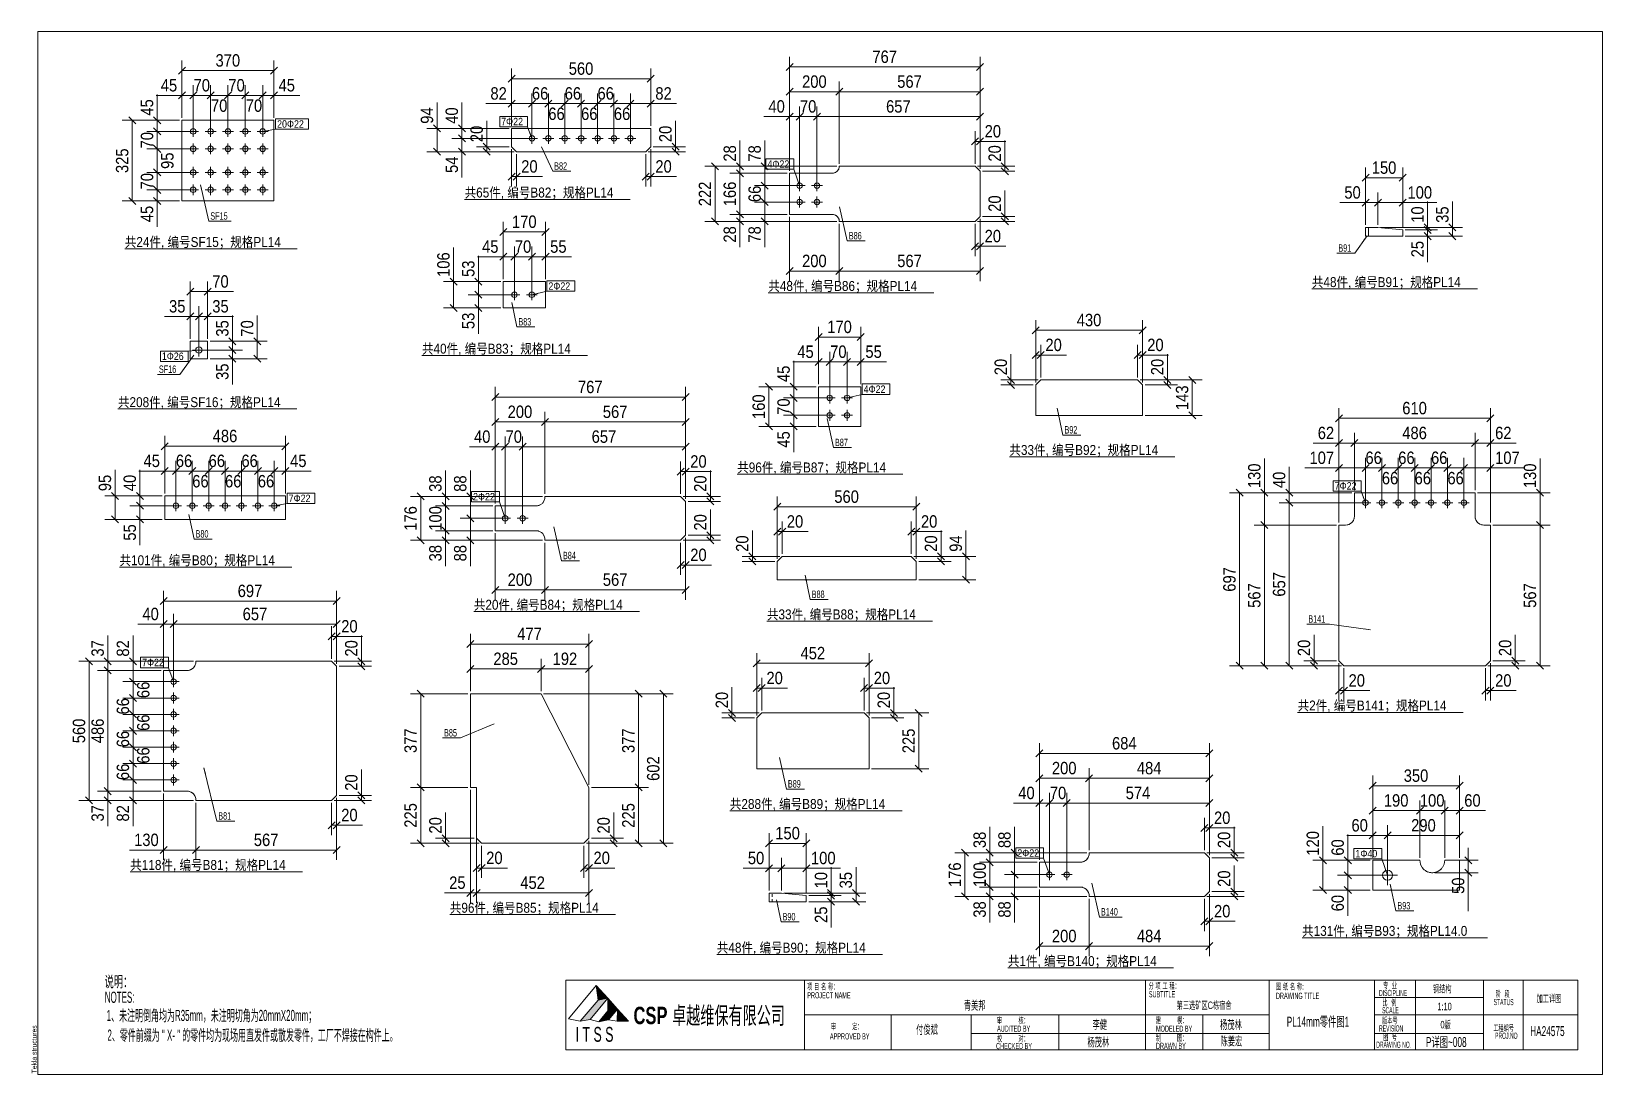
# Model space of a CAD drawing. Header units: inches. Extents: x 0 to 1938, y -2180 to 0.
# Drawn here: x 652 to 1285, y -1300 to -880 of the extents above; entities that cross this region are included whole.
import ezdxf

# ---------------------------------------------------------------- set-up
doc = ezdxf.new("R2010")
doc.units = ezdxf.units.IN
doc.header["$MEASUREMENT"] = 0
doc.linetypes.add('XKITLINE00', pattern=[0])
doc.linetypes.add('XKITLINE01', pattern=[4, 1, -1, 1, -1])
for name, color, linetype, lineweight in [('Bolt', 7, 'Continuous', 0), ('BoltMark', 3, 'Continuous', 0), ('DrawingSheet', 5, 'Continuous', 0), ('OtherObjectType', 1, 'Continuous', 0), ('Part', 2, 'Continuous', 0), ('PartMark', 3, 'Continuous', 0), ('Z-DIMENSIONS', 1, 'Continuous', 0)]:
    doc.layers.add(name, color=color, linetype=linetype, lineweight=lineweight)
doc.styles.add('Arial', font='arial.ttf')
doc.styles.add('Arial Black', font='ariblk.ttf')
doc.styles.add('Arial Black Bold', font='ARIAL.TTF')
doc.styles.add('Arial Narrow', font='ARIAL.TTF')
doc.styles.add('romsim', font='ARIAL.TTF')
doc.styles.add('宋体', font='ARIAL.TTF')

# ---------------------------------------------------------------- blocks, each defined once
blk = doc.blocks.new('*A1256')
at = {"layer": 'Part', "color": 2, "linetype": 'XKITLINE00', "lineweight": 0}
for p, q in [((63.02, 356.73), (63.02, 389.23)), ((100.02, 389.23), (63.02, 389.23)), ((100.02, 356.73), (100.02, 389.23)), ((100.02, 356.73), (63.02, 356.73))]:
    blk.add_line(p, q, dxfattribs=at)
blk = doc.blocks.new('*A1257')
at = {"layer": 'Bolt', "color": 2, "linetype": 'XKITLINE00', "lineweight": 0}
for p, q in [((69.72, 368.23), (65.32, 368.23)), ((67.52, 370.43), (67.52, 366.03)), ((76.72, 368.23), (72.32, 368.23)), ((74.52, 370.43), (74.52, 366.03)), ((83.72, 368.23), (79.32, 368.23)), ((81.52, 370.43), (81.52, 366.03)), ((90.72, 368.23), (86.32, 368.23)), ((88.52, 370.43), (88.52, 366.03)), ((97.72, 368.23), (93.32, 368.23)), ((95.52, 370.43), (95.52, 366.03)), ((69.72, 361.23), (65.32, 361.23)), ((67.52, 363.43), (67.52, 359.03)), ((76.72, 361.23), (72.32, 361.23)), ((74.52, 363.43), (74.52, 359.03)), ((83.72, 361.23), (79.32, 361.23)), ((81.52, 363.43), (81.52, 359.03)), ((90.72, 361.23), (86.32, 361.23)), ((88.52, 363.43), (88.52, 359.03)), ((97.72, 361.23), (93.32, 361.23)), ((95.52, 363.43), (95.52, 359.03))]:
    blk.add_line(p, q, dxfattribs=at)
for centre in [(67.52, 368.23), (74.52, 368.23), (81.52, 368.23), (88.52, 368.23), (95.52, 368.23), (67.52, 361.23), (74.52, 361.23), (81.52, 361.23), (88.52, 361.23), (95.52, 361.23)]:
    blk.add_circle(centre, 1.1, dxfattribs=at)
blk = doc.blocks.new('*A1258')
at = {"layer": 'Bolt', "color": 2, "linetype": 'XKITLINE00', "lineweight": 0}
for p, q in [((67.52, 386.93), (67.52, 382.53)), ((74.52, 386.93), (74.52, 382.53)), ((81.52, 386.93), (81.52, 382.53)), ((88.52, 386.93), (88.52, 382.53)), ((95.52, 386.93), (95.52, 382.53)), ((69.72, 384.73), (65.32, 384.73)), ((67.52, 379.93), (67.52, 375.53)), ((76.72, 384.73), (72.32, 384.73)), ((74.52, 379.93), (74.52, 375.53)), ((83.72, 384.73), (79.32, 384.73)), ((81.52, 379.93), (81.52, 375.53)), ((90.72, 384.73), (86.32, 384.73)), ((88.52, 379.93), (88.52, 375.53)), ((97.72, 384.73), (93.32, 384.73)), ((95.52, 379.93), (95.52, 375.53)), ((69.72, 377.73), (65.32, 377.73)), ((76.72, 377.73), (72.32, 377.73)), ((83.72, 377.73), (79.32, 377.73)), ((90.72, 377.73), (86.32, 377.73)), ((97.72, 377.73), (93.32, 377.73))]:
    blk.add_line(p, q, dxfattribs=at)
for centre in [(67.52, 384.73), (74.52, 384.73), (81.52, 384.73), (88.52, 384.73), (95.52, 384.73), (67.52, 377.73), (74.52, 377.73), (81.52, 377.73), (88.52, 377.73), (95.52, 377.73)]:
    blk.add_circle(centre, 1.1, dxfattribs=at)
blk = doc.blocks.new('*A1259')
at = {"layer": 'Part', "color": 2, "linetype": 'XKITLINE00', "lineweight": 0}
for p, q in [((66.34, 293.23), (66.34, 300.23)), ((66.34, 300.23), (73.34, 300.23)), ((73.34, 300.23), (73.34, 293.23)), ((73.34, 293.23), (66.34, 293.23))]:
    blk.add_line(p, q, dxfattribs=at)
blk = doc.blocks.new('*A1260')
at = {"layer": 'Bolt', "color": 2, "linetype": 'XKITLINE00', "lineweight": 0}
for p, q in [((69.84, 299.33), (69.84, 294.13)), ((72.44, 296.73), (67.24, 296.73))]:
    blk.add_line(p, q, dxfattribs=at)
blk.add_circle((69.84, 296.73), 1.3, dxfattribs=at)
blk = doc.blocks.new('*A1261')
at = {"layer": 'Part', "color": 2, "linetype": 'XKITLINE00', "lineweight": 0}
for p, q in [((56.07, 228.51), (56.07, 238.01)), ((56.07, 238.01), (104.67, 238.01)), ((104.67, 238.01), (104.67, 228.51)), ((104.67, 228.51), (56.07, 228.51))]:
    blk.add_line(p, q, dxfattribs=at)
blk = doc.blocks.new('*A1262')
at = {"layer": 'Bolt', "color": 2, "linetype": 'XKITLINE00', "lineweight": 0}
for p, q in [((60.57, 236.21), (60.57, 231.81)), ((67.17, 236.21), (67.17, 231.81)), ((73.77, 236.21), (73.77, 231.81)), ((80.37, 236.21), (80.37, 231.81)), ((86.97, 236.21), (86.97, 231.81)), ((93.57, 236.21), (93.57, 231.81)), ((100.17, 236.21), (100.17, 231.81)), ((58.37, 234.01), (62.77, 234.01)), ((64.97, 234.01), (69.37, 234.01)), ((71.57, 234.01), (75.97, 234.01)), ((78.17, 234.01), (82.57, 234.01)), ((84.77, 234.01), (89.17, 234.01)), ((91.37, 234.01), (95.77, 234.01)), ((97.97, 234.01), (102.37, 234.01))]:
    blk.add_line(p, q, dxfattribs=at)
for centre in [(60.57, 234.01), (67.17, 234.01), (73.77, 234.01), (80.37, 234.01), (86.97, 234.01), (93.57, 234.01), (100.17, 234.01)]:
    blk.add_circle(centre, 1.1, dxfattribs=at)
blk = doc.blocks.new('*A1263')
at = {"layer": 'Bolt', "color": 2, "linetype": 'XKITLINE00', "lineweight": 0}
for p, q in [((59.62, 165.41), (59.62, 161.01)), ((57.42, 163.21), (61.82, 163.21)), ((59.62, 158.81), (59.62, 154.41)), ((57.42, 156.61), (61.82, 156.61)), ((59.62, 152.21), (59.62, 147.81)), ((57.42, 150.01), (61.82, 150.01)), ((59.62, 145.61), (59.62, 141.21)), ((57.42, 143.41), (61.82, 143.41)), ((57.42, 136.81), (61.82, 136.81)), ((59.62, 139.01), (59.62, 134.61)), ((57.42, 130.21), (61.82, 130.21)), ((59.62, 132.41), (59.62, 128.01)), ((57.42, 123.61), (61.82, 123.61)), ((59.62, 125.81), (59.62, 121.41))]:
    blk.add_line(p, q, dxfattribs=at)
for centre in [(59.62, 163.21), (59.62, 156.61), (59.62, 150.01), (59.62, 143.41), (59.62, 136.81), (59.62, 130.21), (59.62, 123.61)]:
    blk.add_circle(centre, 1.1, dxfattribs=at)
blk = doc.blocks.new('*A1264')
at = {"layer": 'Part', "color": 2, "linetype": 'XKITLINE00', "lineweight": 0}
for p, q in [((68.62, 171.21), (68.58, 170.66)), ((68.62, 171.21), (68.62, 171.41)), ((68.62, 171.41), (123.27, 171.41)), ((123.27, 171.41), (125.27, 169.41)), ((55.62, 119.11), (55.62, 167.71)), ((65.12, 167.71), (55.62, 167.71)), ((65.67, 167.75), (65.12, 167.71)), ((125.27, 169.41), (125.27, 117.41)), ((65.12, 119.11), (55.62, 119.11)), ((65.12, 119.11), (65.67, 119.06)), ((68.58, 116.15), (68.62, 115.61)), ((68.62, 115.41), (68.62, 115.61)), ((123.27, 115.41), (68.62, 115.41)), ((125.27, 117.41), (123.27, 115.41))]:
    blk.add_line(p, q, dxfattribs=at)
at = {"layer": 'Part', "color": 6, "linetype": 'XKITLINE01', "lineweight": 0}
for p, q in [((68.58, 170.66), (68.62, 171.21)), ((65.12, 167.71), (65.67, 167.75)), ((65.67, 119.06), (65.12, 119.11)), ((68.62, 115.61), (68.58, 116.15))]:
    blk.add_line(p, q, dxfattribs=at)
at = {"layer": 'Part', "color": 2, "linetype": 'XKITLINE00', "lineweight": 0}
for centre, start, end in [((65.12, 171.21), 279, 351), ((65.12, 115.61), 9, 81)]:
    blk.add_arc(centre, 3.5, start, end, dxfattribs=at)
at = {"layer": 'Part', "color": 6, "linetype": 'XKITLINE01', "lineweight": 0}
for centre, start, end in [((65.12, 171.21), 279, 351), ((65.12, 115.61), 9, 81)]:
    blk.add_arc(centre, 3.5, start, end, dxfattribs=at)
blk = doc.blocks.new('*A1265')
at = {"layer": 'Part', "color": 2, "linetype": 'XKITLINE00', "lineweight": 0}
for p, q in [((195.74, 378.54), (195.74, 385.94)), ((195.74, 385.94), (251.74, 385.94)), ((251.74, 385.94), (251.74, 378.54)), ((197.74, 376.54), (195.74, 378.54)), ((249.74, 376.54), (197.74, 376.54)), ((251.74, 378.54), (249.74, 376.54))]:
    blk.add_line(p, q, dxfattribs=at)
blk = doc.blocks.new('*A1266')
at = {"layer": 'Bolt', "color": 2, "linetype": 'XKITLINE00', "lineweight": 0}
for p, q in [((206.14, 381.94), (201.74, 381.94)), ((203.94, 384.14), (203.94, 379.74)), ((212.74, 381.94), (208.34, 381.94)), ((210.54, 384.14), (210.54, 379.74)), ((219.34, 381.94), (214.94, 381.94)), ((217.14, 384.14), (217.14, 379.74)), ((225.94, 381.94), (221.54, 381.94)), ((223.74, 384.14), (223.74, 379.74)), ((232.54, 381.94), (228.14, 381.94)), ((230.34, 384.14), (230.34, 379.74)), ((239.14, 381.94), (234.74, 381.94)), ((236.94, 384.14), (236.94, 379.74)), ((245.74, 381.94), (241.34, 381.94)), ((243.54, 384.14), (243.54, 379.74))]:
    blk.add_line(p, q, dxfattribs=at)
for centre in [(203.94, 381.94), (210.54, 381.94), (217.14, 381.94), (223.74, 381.94), (230.34, 381.94), (236.94, 381.94), (243.54, 381.94)]:
    blk.add_circle(centre, 1.1, dxfattribs=at)
blk = doc.blocks.new('*A1267')
at = {"layer": 'Part', "color": 2, "linetype": 'XKITLINE00', "lineweight": 0}
for p, q in [((192.38, 313.68), (192.38, 324.28)), ((209.38, 324.28), (192.38, 324.28)), ((209.38, 313.68), (209.38, 324.28)), ((209.38, 313.68), (192.38, 313.68))]:
    blk.add_line(p, q, dxfattribs=at)
blk = doc.blocks.new('*A1268')
at = {"layer": 'Bolt', "color": 2, "linetype": 'XKITLINE00', "lineweight": 0}
for p, q in [((194.68, 318.98), (199.08, 318.98)), ((196.88, 316.78), (196.88, 321.18)), ((201.68, 318.98), (206.08, 318.98)), ((203.88, 316.78), (203.88, 321.18))]:
    blk.add_line(p, q, dxfattribs=at)
for centre in [(196.88, 318.98), (203.88, 318.98)]:
    blk.add_circle(centre, 1.1, dxfattribs=at)
blk = doc.blocks.new('*A1269')
at = {"layer": 'Part', "color": 2, "linetype": 'XKITLINE00', "lineweight": 0}
for p, q in [((209.14, 237.46), (209.09, 236.91)), ((209.14, 237.46), (209.14, 237.76)), ((209.14, 237.76), (263.79, 237.76)), ((263.79, 237.76), (265.79, 235.76)), ((265.79, 235.76), (265.79, 222.16)), ((189.14, 223.96), (189.14, 233.96)), ((205.64, 233.96), (189.14, 233.96)), ((206.18, 234), (205.64, 233.96)), ((205.64, 223.96), (189.14, 223.96)), ((205.64, 223.96), (206.18, 223.91)), ((265.79, 222.16), (263.79, 220.16)), ((209.09, 221), (209.14, 220.46)), ((209.14, 220.16), (209.14, 220.46)), ((263.79, 220.16), (209.14, 220.16))]:
    blk.add_line(p, q, dxfattribs=at)
at = {"layer": 'Part', "color": 6, "linetype": 'XKITLINE01', "lineweight": 0}
for p, q in [((209.09, 236.91), (209.14, 237.46)), ((205.64, 233.96), (206.18, 234)), ((206.18, 223.91), (205.64, 223.96)), ((209.14, 220.46), (209.09, 221))]:
    blk.add_line(p, q, dxfattribs=at)
at = {"layer": 'Part', "color": 2, "linetype": 'XKITLINE00', "lineweight": 0}
for centre, start, end in [((205.64, 237.46), 279, 351), ((205.64, 220.46), 9, 81)]:
    blk.add_arc(centre, 3.5, start, end, dxfattribs=at)
at = {"layer": 'Part', "color": 6, "linetype": 'XKITLINE01', "lineweight": 0}
for centre, start, end in [((205.64, 237.46), 279, 351), ((205.64, 220.46), 9, 81)]:
    blk.add_arc(centre, 3.5, start, end, dxfattribs=at)
blk = doc.blocks.new('*A1270')
at = {"layer": 'Bolt', "color": 2, "linetype": 'XKITLINE00', "lineweight": 0}
for p, q in [((190.94, 228.96), (195.34, 228.96)), ((193.14, 231.16), (193.14, 226.76)), ((197.94, 228.96), (202.34, 228.96)), ((200.14, 231.16), (200.14, 226.76))]:
    blk.add_line(p, q, dxfattribs=at)
for centre in [(193.14, 228.96), (200.14, 228.96)]:
    blk.add_circle(centre, 1.1, dxfattribs=at)
blk = doc.blocks.new('*A1271')
at = {"layer": 'Part', "color": 2, "linetype": 'XKITLINE00', "lineweight": 0}
for p, q in [((179.14, 120.61), (179.14, 158.31)), ((179.14, 158.31), (207.64, 158.31)), ((207.64, 158.31), (226.84, 120.61)), ((181.64, 120.61), (179.14, 120.61)), ((181.64, 100.16), (181.64, 120.61)), ((226.84, 120.61), (226.84, 100.16)), ((183.64, 98.16), (181.64, 100.16)), ((224.84, 98.16), (183.64, 98.16)), ((226.84, 100.16), (224.84, 98.16))]:
    blk.add_line(p, q, dxfattribs=at)
blk = doc.blocks.new('*A1272')
at = {"layer": 'Part', "color": 2, "linetype": 'XKITLINE00', "lineweight": 0}
for p, q in [((307.68, 351.31), (307.68, 367.91)), ((324.88, 367.91), (307.68, 367.91)), ((325.36, 367.95), (324.88, 367.91)), ((327.68, 370.71), (327.64, 370.22)), ((382.33, 370.71), (327.68, 370.71)), ((382.33, 370.71), (384.33, 368.71)), ((384.33, 368.71), (384.33, 350.51)), ((324.88, 351.31), (307.68, 351.31)), ((324.88, 351.31), (325.36, 351.27)), ((327.64, 349), (327.68, 348.51)), ((382.33, 348.51), (327.68, 348.51)), ((384.33, 350.51), (382.33, 348.51))]:
    blk.add_line(p, q, dxfattribs=at)
at = {"layer": 'Part', "color": 6, "linetype": 'XKITLINE01', "lineweight": 0}
for p, q in [((324.88, 367.91), (325.36, 367.95)), ((327.64, 370.22), (327.68, 370.71)), ((325.36, 351.27), (324.88, 351.31)), ((327.68, 348.51), (327.64, 349))]:
    blk.add_line(p, q, dxfattribs=at)
at = {"layer": 'Part', "color": 2, "linetype": 'XKITLINE00', "lineweight": 0}
for centre, start, end in [((324.88, 370.71), 280, 350), ((324.88, 348.51), 10, 80)]:
    blk.add_arc(centre, 2.8, start, end, dxfattribs=at)
at = {"layer": 'Part', "color": 6, "linetype": 'XKITLINE01', "lineweight": 0}
for centre, start, end in [((324.88, 370.71), 280, 350), ((324.88, 348.51), 10, 80)]:
    blk.add_arc(centre, 2.8, start, end, dxfattribs=at)
blk = doc.blocks.new('*A1273')
at = {"layer": 'Bolt', "color": 2, "linetype": 'XKITLINE00', "lineweight": 0}
for p, q in [((309.48, 362.91), (313.88, 362.91)), ((311.68, 365.11), (311.68, 360.71)), ((316.48, 362.91), (320.88, 362.91)), ((318.68, 365.11), (318.68, 360.71)), ((309.48, 356.31), (313.88, 356.31)), ((311.68, 358.51), (311.68, 354.11)), ((316.48, 356.31), (320.88, 356.31)), ((318.68, 358.51), (318.68, 354.11))]:
    blk.add_line(p, q, dxfattribs=at)
for centre in [(311.68, 362.91), (318.68, 362.91), (311.68, 356.31), (318.68, 356.31)]:
    blk.add_circle(centre, 1.1, dxfattribs=at)
blk = doc.blocks.new('*A1274')
at = {"layer": 'Part', "color": 2, "linetype": 'XKITLINE00', "lineweight": 0}
for p, q in [((319.32, 265.95), (319.32, 281.95)), ((336.32, 281.95), (319.32, 281.95)), ((336.32, 265.95), (336.32, 281.95)), ((336.32, 265.95), (319.32, 265.95))]:
    blk.add_line(p, q, dxfattribs=at)
blk = doc.blocks.new('*A1275')
at = {"layer": 'Bolt', "color": 2, "linetype": 'XKITLINE00', "lineweight": 0}
for p, q in [((323.82, 275.25), (323.82, 279.65)), ((330.82, 275.25), (330.82, 279.65)), ((321.62, 277.45), (326.02, 277.45)), ((323.82, 268.25), (323.82, 272.65)), ((328.62, 277.45), (333.02, 277.45)), ((330.82, 268.25), (330.82, 272.65)), ((321.62, 270.45), (326.02, 270.45)), ((328.62, 270.45), (333.02, 270.45))]:
    blk.add_line(p, q, dxfattribs=at)
for centre in [(323.82, 277.45), (330.82, 277.45), (323.82, 270.45), (330.82, 270.45)]:
    blk.add_circle(centre, 1.1, dxfattribs=at)
blk = doc.blocks.new('*A1276')
at = {"layer": 'Part', "color": 2, "linetype": 'XKITLINE00', "lineweight": 0}
for p, q in [((302.67, 211.6), (304.67, 213.6)), ((302.67, 204.2), (302.67, 211.6)), ((304.67, 213.6), (356.67, 213.6)), ((356.67, 213.6), (358.67, 211.6)), ((358.67, 211.6), (358.67, 204.2)), ((358.67, 204.2), (302.67, 204.2))]:
    blk.add_line(p, q, dxfattribs=at)
blk = doc.blocks.new('*A1277')
at = {"layer": 'Part', "color": 2, "linetype": 'XKITLINE00', "lineweight": 0}
for p, q in [((294.47, 148.6), (296.47, 150.6)), ((294.47, 128.15), (294.47, 148.6)), ((296.47, 150.6), (337.67, 150.6)), ((337.67, 150.6), (339.67, 148.6)), ((339.67, 148.6), (339.67, 128.15)), ((339.67, 128.15), (294.47, 128.15))]:
    blk.add_line(p, q, dxfattribs=at)
blk = doc.blocks.new('*A1278')
at = {"layer": 'Part', "color": 2, "linetype": 'XKITLINE00', "lineweight": 0}
for p, q in [((299.4, 74.6), (299.4, 78.1)), ((299.4, 78.1), (304.4, 78.1)), ((304.4, 78.1), (314.4, 77.1)), ((314.4, 77.1), (314.4, 74.6)), ((314.4, 74.6), (299.4, 74.6))]:
    blk.add_line(p, q, dxfattribs=at)
at = {"layer": 'Part', "color": 6, "linetype": 'XKITLINE01', "lineweight": 0}
blk.add_line((300.6, 74.6), (300.6, 78.1), dxfattribs=at)
blk = doc.blocks.new('*A1279')
at = {"layer": 'Part', "color": 2, "linetype": 'XKITLINE00', "lineweight": 0}
for p, q in [((544.57, 346.07), (539.57, 346.07)), ((539.57, 342.57), (539.57, 346.07)), ((554.57, 342.57), (539.57, 342.57)), ((540.77, 342.57), (540.77, 346.07)), ((554.57, 345.07), (544.57, 346.07)), ((554.57, 345.07), (554.57, 342.57))]:
    blk.add_line(p, q, dxfattribs=at)
blk = doc.blocks.new('*A1280')
at = {"layer": 'Part', "color": 2, "linetype": 'XKITLINE00', "lineweight": 0}
for p, q in [((406.79, 282.7), (408.79, 284.7)), ((408.79, 284.7), (447.79, 284.7)), ((447.79, 284.7), (449.79, 282.7)), ((406.79, 270.4), (406.79, 282.7)), ((449.79, 282.7), (449.79, 270.4)), ((449.79, 270.4), (406.79, 270.4))]:
    blk.add_line(p, q, dxfattribs=at)
blk = doc.blocks.new('*A1281')
at = {"layer": 'Bolt', "color": 2, "linetype": 'XKITLINE00', "lineweight": 0}
for p, q in [((548.43, 89.27), (548.43, 81.27)), ((552.43, 85.27), (544.43, 85.27))]:
    blk.add_line(p, q, dxfattribs=at)
blk.add_circle((548.43, 85.27), 2, dxfattribs=at)
blk = doc.blocks.new('*A1282')
at = {"layer": 'Part', "color": 2, "linetype": 'XKITLINE00', "lineweight": 0}
for p, q in [((542.43, 79.27), (542.43, 91.27)), ((542.43, 91.27), (561.43, 91.27)), ((561.43, 91.27), (561.68, 89.72)), ((562.39, 88.33), (561.68, 89.72)), ((571.19, 89.72), (570.48, 88.33)), ((571.19, 89.72), (571.43, 91.27)), ((571.43, 91.27), (577.43, 91.27)), ((577.43, 79.27), (577.43, 91.27)), ((577.43, 79.27), (542.43, 79.27))]:
    blk.add_line(p, q, dxfattribs=at)
at = {"layer": 'Part', "color": 6, "linetype": 'XKITLINE01', "lineweight": 0}
for p, q in [((561.68, 89.72), (562.39, 88.33)), ((570.48, 88.33), (571.19, 89.72))]:
    blk.add_line(p, q, dxfattribs=at)
at = {"layer": 'Part', "color": 2, "linetype": 'XKITLINE00', "lineweight": 0}
blk.add_arc((566.43, 91.27), 5, 216, 324, dxfattribs=at)
at = {"layer": 'Part', "color": 6, "linetype": 'XKITLINE01', "lineweight": 0}
blk.add_arc((566.43, 91.27), 5, 216, 324, dxfattribs=at)
blk = doc.blocks.new('*A1283')
at = {"layer": 'Part', "color": 2, "linetype": 'XKITLINE00', "lineweight": 0}
for p, q in [((408.28, 80.5), (408.28, 90.5)), ((424.78, 90.5), (408.28, 90.5)), ((425.33, 90.55), (424.78, 90.5)), ((428.28, 94), (428.24, 93.46)), ((428.28, 94), (428.28, 94.3)), ((428.28, 94.3), (474.68, 94.3)), ((474.68, 94.3), (476.68, 92.3)), ((476.68, 92.3), (476.68, 78.7)), ((424.78, 80.5), (408.28, 80.5)), ((424.78, 80.5), (425.33, 80.46)), ((428.24, 77.55), (428.28, 77)), ((428.28, 76.7), (428.28, 77)), ((474.68, 76.7), (428.28, 76.7)), ((476.68, 78.7), (474.68, 76.7))]:
    blk.add_line(p, q, dxfattribs=at)
at = {"layer": 'Part', "color": 6, "linetype": 'XKITLINE01', "lineweight": 0}
for p, q in [((424.78, 90.5), (425.33, 90.55)), ((428.24, 93.46), (428.28, 94)), ((425.33, 80.46), (424.78, 80.5)), ((428.28, 77), (428.24, 77.55))]:
    blk.add_line(p, q, dxfattribs=at)
at = {"layer": 'Part', "color": 2, "linetype": 'XKITLINE00', "lineweight": 0}
for centre, start, end in [((424.78, 94), 279, 351), ((424.78, 77), 9, 81)]:
    blk.add_arc(centre, 3.5, start, end, dxfattribs=at)
at = {"layer": 'Part', "color": 6, "linetype": 'XKITLINE01', "lineweight": 0}
for centre, start, end in [((424.78, 94), 279, 351), ((424.78, 77), 9, 81)]:
    blk.add_arc(centre, 3.5, start, end, dxfattribs=at)
blk = doc.blocks.new('*A1284')
at = {"layer": 'Bolt', "color": 2, "linetype": 'XKITLINE00', "lineweight": 0}
for p, q in [((410.08, 85.5), (414.48, 85.5)), ((412.28, 87.7), (412.28, 83.3)), ((417.08, 85.5), (421.48, 85.5)), ((419.28, 87.7), (419.28, 83.3))]:
    blk.add_line(p, q, dxfattribs=at)
for centre in [(412.28, 85.5), (419.28, 85.5)]:
    blk.add_circle(centre, 1.1, dxfattribs=at)
blk = doc.blocks.new('*A1285')
at = {"layer": 'Part', "color": 2, "linetype": 'XKITLINE00', "lineweight": 0}
for p, q in [((535.05, 229.74), (535.05, 239.24)), ((535.05, 239.24), (583.65, 239.24)), ((583.65, 239.24), (583.65, 229.74)), ((535.05, 229.74), (535.01, 229.2)), ((583.69, 229.2), (583.65, 229.74)), ((528.85, 171.59), (528.85, 226.24)), ((528.85, 226.24), (531.55, 226.24)), ((532.1, 226.29), (531.55, 226.24)), ((587.15, 226.24), (586.6, 226.29)), ((589.85, 226.24), (587.15, 226.24)), ((589.85, 171.59), (589.85, 226.24)), ((530.85, 169.59), (528.85, 171.59)), ((589.85, 171.59), (587.85, 169.59)), ((587.85, 169.59), (530.85, 169.59))]:
    blk.add_line(p, q, dxfattribs=at)
at = {"layer": 'Part', "color": 6, "linetype": 'XKITLINE01', "lineweight": 0}
for p, q in [((535.01, 229.2), (535.05, 229.74)), ((583.65, 229.74), (583.69, 229.2)), ((531.55, 226.24), (532.1, 226.29)), ((586.6, 226.29), (587.15, 226.24))]:
    blk.add_line(p, q, dxfattribs=at)
at = {"layer": 'Part', "color": 2, "linetype": 'XKITLINE00', "lineweight": 0}
for centre, start, end in [((531.55, 229.74), 279, 351), ((587.15, 229.74), 189, 261)]:
    blk.add_arc(centre, 3.5, start, end, dxfattribs=at)
at = {"layer": 'Part', "color": 6, "linetype": 'XKITLINE01', "lineweight": 0}
for centre, start, end in [((531.55, 229.74), 279, 351), ((587.15, 229.74), 189, 261)]:
    blk.add_arc(centre, 3.5, start, end, dxfattribs=at)
blk = doc.blocks.new('*A1286')
at = {"layer": 'Bolt', "color": 2, "linetype": 'XKITLINE00', "lineweight": 0}
for p, q in [((541.75, 235.24), (537.35, 235.24)), ((539.55, 237.44), (539.55, 233.04)), ((548.35, 235.24), (543.95, 235.24)), ((546.15, 237.44), (546.15, 233.04)), ((554.95, 235.24), (550.55, 235.24)), ((552.75, 237.44), (552.75, 233.04)), ((561.55, 235.24), (557.15, 235.24)), ((559.35, 237.44), (559.35, 233.04)), ((568.15, 235.24), (563.75, 235.24)), ((565.95, 237.44), (565.95, 233.04)), ((574.75, 235.24), (570.35, 235.24)), ((572.55, 237.44), (572.55, 233.04)), ((581.35, 235.24), (576.95, 235.24)), ((579.15, 237.44), (579.15, 233.04))]:
    blk.add_line(p, q, dxfattribs=at)
for centre in [(539.55, 235.24), (546.15, 235.24), (552.75, 235.24), (559.35, 235.24), (565.95, 235.24), (572.55, 235.24), (579.15, 235.24)]:
    blk.add_circle(centre, 1.1, dxfattribs=at)
blk = doc.blocks.new('*A1287')
at = {"layer": 'DrawingSheet', "color": 5, "linetype": 'XKITLINE00', "lineweight": 0}
for p, q in [((635, 425), (5, 425)), ((5, 425), (5, 5)), ((635, 5), (635, 425)), ((5, 5), (635, 5))]:
    blk.add_line(p, q, dxfattribs=at)
at = {"layer": 'DrawingSheet', "color": 5, "style": 'Arial', "width": 0.85}
blk.add_text('Tekla structures', height=2, rotation=90, dxfattribs=at).set_placement((4.5, 5.5))
blk = doc.blocks.new('*A1288')
at = {"layer": 'OtherObjectType', "color": 7, "style": 'Arial'}
for s, width, p in [('说明：', 0.595, (31.8, 40.17)), ('NOTES:', 0.51, (31.95, 33.89)), ('1、未注明倒角均为R35mm，未注明切角为20mmX20mm；', 0.51, (32.7, 26.56)), ('2、零件前缀为 " X- " 的零件均为现场用直发件或散发零件，工厂不焊接在构件上。', 0.51, (33, 18.61))]:
    blk.add_text(s, height=4.5, dxfattribs=dict(at, width=width)).set_placement(p)
blk = doc.blocks.new('*A1289')
at = {"layer": 'OtherObjectType'}
for color, points in [(3, [(229.8, 41), (234.5, 35.7), (230.6, 35.1)]), (2, [(227.3, 27.2), (223.4, 26.5), (230.6, 35), (234.5, 35.7)]), (3, [(234.5, 35.7), (238.4, 31.3), (234.5, 30.7)]), (2, [(234.8, 27.1), (230.8, 26.3), (234.5, 30.6), (238.4, 31.3)]), (3, [(238.4, 31.3), (242.8, 26.5), (238.3, 26.5)])]:
    blk.add_hatch(color=color, dxfattribs=at).paths.add_polyline_path(points, flags=17)
at = {"layer": 'OtherObjectType', "color": 3, "linetype": 'XKITLINE00', "lineweight": 0}
for p, q in [((625, 43), (217.6, 43)), ((217.6, 43), (217.6, 15)), ((313.6, 43), (313.6, 15)), ((452.8, 43), (382.8, 43)), ((450.9, 42.8), (450.9, 15.1)), ((500.8, 43), (500.8, 15)), ((543.2, 43), (543.2, 15)), ((559.7, 43), (559.7, 15)), ((587, 43), (587, 15)), ((603, 43), (603, 15)), ((625, 43), (625, 15)), ((587.1, 36), (543.2, 36)), ((500.8, 29), (313.7, 29)), ((348.5, 29), (348.5, 15)), ((380.8, 29), (380.8, 15)), ((416.1, 29.1), (416.1, 15.1)), ((474.1, 29), (474.1, 15)), ((625, 29), (543.2, 29)), ((500.8, 21.6), (380.8, 21.6)), ((587, 21.6), (543.2, 21.6)), ((625, 15), (217.6, 15))]:
    blk.add_line(p, q, dxfattribs=at)
at = {"layer": 'OtherObjectType', "color": 2, "linetype": 'XKITLINE00', "lineweight": 0}
for p, q in [((229.8, 40.9), (218.7, 27.5)), ((230.6, 35), (229.8, 40.9)), ((229.8, 40.9), (234.5, 35.7)), ((223.4, 26.5), (230.6, 35)), ((230.6, 35), (223.4, 26.5)), ((234.5, 35.7), (227.3, 27.2)), ((230.6, 35), (234.5, 35.7)), ((234.5, 30.6), (234.5, 35.7)), ((234.5, 35.7), (238.4, 31.3)), ((218.7, 27.5), (223.4, 26.5)), ((223.4, 26.5), (227.3, 27.2)), ((227.3, 27.2), (230.8, 26.3)), ((230.8, 26.3), (234.5, 30.6)), ((230.8, 26.3), (234.8, 27.1)), ((234.5, 30.6), (238.4, 31.3)), ((238.4, 31.3), (234.8, 27.1)), ((234.8, 27.1), (238.3, 26.5)), ((238.3, 26.5), (238.4, 31.3)), ((238.3, 26.5), (242.8, 26.5)), ((242.8, 26.5), (238.4, 31.3))]:
    blk.add_line(p, q, dxfattribs=at)
at = {"layer": 'OtherObjectType', "color": 7, "style": 'Arial'}
for s, height, width, p in [('项 目 名 称：', 2.5, 0.595, (314.7, 39.18)), ('PROJECT NAME', 2.5, 0.51, (314.8, 35.67)), ('分 项 工 程：', 2.5, 0.595, (452.2, 39.49)), ('SUBTITLE', 2.5, 0.51, (452.3, 36.09)), ('DRAWING TITLE', 2.5, 0.51, (503.5, 35.45)), ('图 纸 名 称:', 2.5, 0.595, (503.5, 39.17)), ('DISCIPLINE', 2.5, 0.4675, (544.98, 36.61)), ('专  业', 2.5, 0.595, (546.63, 39.71)), ('钢结构', 3, 0.595, (566.7, 38)), ('阶  段', 2.5, 0.595, (591.93, 36.21)), ('SCALE', 2.5, 0.4675, (546.24, 29.66)), ('比  例', 2.5, 0.595, (546.33, 32.73)), ('1:10', 3, 0.595, (568.48, 30.9)), ('STATUS', 2.5, 0.4675, (591.13, 32.96)), ('加工详图', 3, 0.595, (608.4, 34.1)), ('审         定：', 2.5, 0.595, (324.3, 23.14)), ('付俊斌', 3.5, 0.595, (358.62, 21.35)), ('审         核：', 2.5, 0.595, (391.2, 25.57)), ('李健', 3.5, 0.595, (429.64, 23.4)), ('建         模：', 2.5, 0.595, (455.1, 25.62)), ('杨茂林', 3.5, 0.595, (481, 23.3)), ('版本号', 2.5, 0.595, (546.23, 25.51)), ('0版', 3, 0.595, (569.72, 23.6)), ('工程编号', 2.5, 0.595, (591, 22.5)), ('APPROVED BY', 2.5, 0.51, (323.9, 19.15)), ('AUDITED BY', 2.5, 0.51, (391.2, 22.25)), ('校         对：', 2.5, 0.595, (391.2, 18.27)), ('杨茂林', 3.5, 0.595, (427.6, 16.3)), ('制         图：', 2.5, 0.595, (455.1, 18.55)), ('MODELED BY', 2.5, 0.51, (455.2, 22.24)), ('陈姜宏', 3.5, 0.595, (481.2, 16.7)), ('REVISION', 2.5, 0.4675, (545, 22.34)), ('图  号', 2.5, 0.595, (546.63, 18.84)), ('PROJ.NO', 2.5, 0.4675, (591.72, 19.4)), ('CHECKED BY', 2.5, 0.51, (390.8, 15.24)), ('DRAWN BY', 2.5, 0.51, (455.2, 15.29)), ('DRAWING NO.', 2.5, 0.4675, (543.87, 15.77))]:
    blk.add_text(s, height=height, dxfattribs=dict(at, width=width)).set_placement(p)
at = {"layer": 'OtherObjectType', "color": 3, "width": 0.595}
for s, height, style, p in [('CSP 卓越维保有限公司', 7, 'Arial Black', (244.8, 25.3)), ('I T S S', 6, 'Arial Black Bold', (221.5, 18.2))]:
    blk.add_text(s, height=height, dxfattribs=dict(at, style=style)).set_placement(p)
at = {"layer": 'OtherObjectType', "color": 2, "style": 'Arial', "width": 0.595}
for s, height, p in [('青美邦', 3.5, (377.78, 31.1)), ('第三选矿区C栋宿舍', 3, (463.49, 31.4)), ('HA24575', 4, (605.85, 20.5))]:
    blk.add_text(s, height=height, dxfattribs=at).set_placement(p)
at = {"layer": 'OtherObjectType', "color": 6, "style": 'Arial', "width": 0.595}
blk.add_text('PL14mm零件图1', height=4, dxfattribs=at).set_placement((507.83, 24.3))
at = {"layer": 'OtherObjectType', "color": 1, "style": 'Arial', "width": 0.595}
blk.add_text('P详图~008', height=4, dxfattribs=at).set_placement((563.89, 16.1))
blk = doc.blocks.new('*A1290')
at = {"layer": 'OtherObjectType', "color": 6, "linetype": 'XKITLINE00', "lineweight": 0}
blk.add_line((40.01, 337.48), (109.33, 337.48), dxfattribs=at)
at = {"layer": 'OtherObjectType', "color": 3, "style": '宋体', "width": 0.85}
blk.add_text('共24件, 编号SF15；规格PL14', height=4, dxfattribs=at).set_placement((40.01, 338.23))
blk = doc.blocks.new('*A1291')
at = {"layer": 'Z-DIMENSIONS', "color": 4, "linetype": 'XKITLINE00', "lineweight": 0}
for p, q in [((95.52, 399.23), (90.52, 399.23)), ((96.94, 400.64), (94.11, 397.81)), ((95.52, 385.73), (95.52, 403.33)), ((95.52, 399.23), (100.02, 399.23)), ((101.44, 400.64), (98.61, 397.81)), ((100.02, 390.23), (100.02, 403.33)), ((100.02, 399.23), (110.44, 399.23)), ((100.02, 399.23), (110.44, 399.23))]:
    blk.add_line(p, q, dxfattribs=at)
at = {"layer": 'Z-DIMENSIONS', "color": 7}
for p in [(95.52, 399.23), (100.02, 399.23)]:
    blk.add_point(p, dxfattribs=at)
at = {"layer": 'Z-DIMENSIONS', "color": 7, "style": 'Arial Narrow', "width": 0.85}
blk.add_text('45', height=5, dxfattribs=at).set_placement((101.9, 400.83))
blk = doc.blocks.new('*A1292')
at = {"layer": 'Z-DIMENSIONS', "color": 4, "linetype": 'XKITLINE00', "lineweight": 0}
for p, q in [((88.52, 399.23), (83.52, 399.23)), ((89.94, 400.64), (87.11, 397.81)), ((88.52, 385.73), (88.52, 403.23)), ((88.52, 399.23), (95.52, 399.23)), ((96.94, 400.64), (94.11, 397.81)), ((95.52, 385.73), (95.52, 403.23)), ((95.52, 399.23), (100.52, 399.23))]:
    blk.add_line(p, q, dxfattribs=at)
at = {"layer": 'Z-DIMENSIONS', "color": 7}
for p in [(88.52, 399.23), (95.52, 399.23)]:
    blk.add_point(p, dxfattribs=at)
at = {"layer": 'Z-DIMENSIONS', "color": 7, "style": 'Arial Narrow', "width": 0.85}
blk.add_text('70', height=5, dxfattribs=at).set_placement((88.69, 392.63))
blk = doc.blocks.new('*A1293')
at = {"layer": 'Z-DIMENSIONS', "color": 4, "linetype": 'XKITLINE00', "lineweight": 0}
for p, q in [((81.52, 399.23), (76.52, 399.23)), ((82.94, 400.64), (80.11, 397.81)), ((81.52, 385.73), (81.52, 403.33)), ((81.52, 399.23), (88.52, 399.23)), ((89.94, 400.64), (87.11, 397.81)), ((88.52, 385.73), (88.52, 403.33)), ((88.52, 399.23), (93.52, 399.23))]:
    blk.add_line(p, q, dxfattribs=at)
at = {"layer": 'Z-DIMENSIONS', "color": 7}
for p in [(81.52, 399.23), (88.52, 399.23)]:
    blk.add_point(p, dxfattribs=at)
at = {"layer": 'Z-DIMENSIONS', "color": 7, "style": 'Arial Narrow', "width": 0.85}
blk.add_text('70', height=5, dxfattribs=at).set_placement((81.69, 400.83))
blk = doc.blocks.new('*A1294')
at = {"layer": 'Z-DIMENSIONS', "color": 4, "linetype": 'XKITLINE00', "lineweight": 0}
for p, q in [((74.52, 399.23), (69.52, 399.23)), ((75.94, 400.64), (73.11, 397.81)), ((74.52, 385.73), (74.52, 403.23)), ((74.52, 399.23), (81.52, 399.23)), ((82.94, 400.64), (80.11, 397.81)), ((81.52, 385.73), (81.52, 403.23)), ((81.52, 399.23), (86.52, 399.23))]:
    blk.add_line(p, q, dxfattribs=at)
at = {"layer": 'Z-DIMENSIONS', "color": 7}
for p in [(74.52, 399.23), (81.52, 399.23)]:
    blk.add_point(p, dxfattribs=at)
at = {"layer": 'Z-DIMENSIONS', "color": 7, "style": 'Arial Narrow', "width": 0.85}
blk.add_text('70', height=5, dxfattribs=at).set_placement((74.69, 392.63))
blk = doc.blocks.new('*A1295')
at = {"layer": 'Z-DIMENSIONS', "color": 4, "linetype": 'XKITLINE00', "lineweight": 0}
for p, q in [((67.52, 399.23), (62.52, 399.23)), ((68.94, 400.64), (66.11, 397.81)), ((67.52, 385.73), (67.52, 403.33)), ((67.52, 399.23), (74.52, 399.23)), ((75.94, 400.64), (73.11, 397.81)), ((74.52, 385.73), (74.52, 403.33)), ((74.52, 399.23), (79.52, 399.23))]:
    blk.add_line(p, q, dxfattribs=at)
at = {"layer": 'Z-DIMENSIONS', "color": 7}
for p in [(67.52, 399.23), (74.52, 399.23)]:
    blk.add_point(p, dxfattribs=at)
at = {"layer": 'Z-DIMENSIONS', "color": 7, "style": 'Arial Narrow', "width": 0.85}
blk.add_text('70', height=5, dxfattribs=at).set_placement((67.69, 400.83))
blk = doc.blocks.new('*A1296')
at = {"layer": 'Z-DIMENSIONS', "color": 4, "linetype": 'XKITLINE00', "lineweight": 0}
for p, q in [((63.02, 399.23), (52.61, 399.23)), ((63.02, 399.23), (52.61, 399.23)), ((64.44, 400.64), (61.61, 397.81)), ((63.02, 390.23), (63.02, 403.33)), ((63.02, 399.23), (67.52, 399.23)), ((68.94, 400.64), (66.11, 397.81)), ((67.52, 385.73), (67.52, 403.33)), ((67.52, 399.23), (72.52, 399.23))]:
    blk.add_line(p, q, dxfattribs=at)
at = {"layer": 'Z-DIMENSIONS', "color": 7}
for p in [(63.02, 399.23), (67.52, 399.23)]:
    blk.add_point(p, dxfattribs=at)
at = {"layer": 'Z-DIMENSIONS', "color": 7, "style": 'Arial Narrow', "width": 0.85}
blk.add_text('45', height=5, dxfattribs=at).set_placement((54.48, 400.83))
blk = doc.blocks.new('*A1297')
at = {"layer": 'Z-DIMENSIONS', "color": 4, "linetype": 'XKITLINE00', "lineweight": 0}
for p, q in [((53.02, 389.23), (53.02, 399.64)), ((53.02, 389.23), (53.02, 399.64)), ((62.02, 389.23), (48.92, 389.23)), ((51.61, 390.64), (54.44, 387.81)), ((51.61, 386.14), (54.44, 383.31)), ((53.02, 384.73), (53.02, 389.23)), ((66.52, 384.73), (48.92, 384.73)), ((53.02, 384.73), (53.02, 379.73))]:
    blk.add_line(p, q, dxfattribs=at)
at = {"layer": 'Z-DIMENSIONS', "color": 7}
for p in [(53.02, 389.23), (53.02, 384.73)]:
    blk.add_point(p, dxfattribs=at)
at = {"layer": 'Z-DIMENSIONS', "color": 7, "style": 'Arial Narrow', "width": 0.85}
blk.add_text('45', height=5, rotation=90.00021, dxfattribs=at).set_placement((51.42, 391.1))
blk = doc.blocks.new('*A1298')
at = {"layer": 'Z-DIMENSIONS', "color": 4, "linetype": 'XKITLINE00', "lineweight": 0}
for p, q in [((51.61, 386.14), (54.44, 383.31)), ((53.02, 384.73), (53.02, 389.73)), ((66.52, 384.73), (48.92, 384.73)), ((53.02, 377.73), (53.02, 384.73)), ((66.52, 377.73), (48.92, 377.73)), ((51.61, 379.14), (54.44, 376.31)), ((53.02, 377.73), (53.02, 372.73))]:
    blk.add_line(p, q, dxfattribs=at)
at = {"layer": 'Z-DIMENSIONS', "color": 7}
for p in [(53.02, 384.73), (53.02, 377.73)]:
    blk.add_point(p, dxfattribs=at)
at = {"layer": 'Z-DIMENSIONS', "color": 7, "style": 'Arial Narrow', "width": 0.85}
blk.add_text('70', height=5, rotation=90.00021, dxfattribs=at).set_placement((51.42, 377.89))
blk = doc.blocks.new('*A1299')
at = {"layer": 'Z-DIMENSIONS', "color": 4, "linetype": 'XKITLINE00', "lineweight": 0}
for p, q in [((53.02, 377.73), (53.02, 382.73)), ((66.52, 377.73), (49.02, 377.73)), ((51.61, 379.14), (54.44, 376.31)), ((53.02, 368.23), (53.02, 377.73)), ((66.52, 368.23), (49.02, 368.23)), ((51.61, 369.64), (54.44, 366.81)), ((53.02, 368.23), (53.02, 363.23))]:
    blk.add_line(p, q, dxfattribs=at)
at = {"layer": 'Z-DIMENSIONS', "color": 7}
for p in [(53.02, 377.73), (53.02, 368.23)]:
    blk.add_point(p, dxfattribs=at)
at = {"layer": 'Z-DIMENSIONS', "color": 7, "style": 'Arial Narrow', "width": 0.85}
blk.add_text('95', height=5, rotation=90.00021, dxfattribs=at).set_placement((59.62, 369.64))
blk = doc.blocks.new('*A1300')
at = {"layer": 'Z-DIMENSIONS', "color": 4, "linetype": 'XKITLINE00', "lineweight": 0}
for p, q in [((66.52, 368.23), (48.92, 368.23)), ((51.61, 369.64), (54.44, 366.81)), ((53.02, 368.23), (53.02, 373.23)), ((53.02, 361.23), (53.02, 368.23)), ((66.52, 361.23), (48.92, 361.23)), ((51.61, 362.64), (54.44, 359.81)), ((53.02, 361.23), (53.02, 356.23))]:
    blk.add_line(p, q, dxfattribs=at)
at = {"layer": 'Z-DIMENSIONS', "color": 7}
for p in [(53.02, 368.23), (53.02, 361.23)]:
    blk.add_point(p, dxfattribs=at)
at = {"layer": 'Z-DIMENSIONS', "color": 7, "style": 'Arial Narrow', "width": 0.85}
blk.add_text('70', height=5, rotation=90.00021, dxfattribs=at).set_placement((51.42, 361.39))
blk = doc.blocks.new('*A1301')
at = {"layer": 'Z-DIMENSIONS', "color": 4, "linetype": 'XKITLINE00', "lineweight": 0}
for p, q in [((66.52, 361.23), (48.92, 361.23)), ((51.61, 362.64), (54.44, 359.81)), ((53.02, 361.23), (53.02, 366.23)), ((53.02, 356.73), (53.02, 361.23)), ((62.02, 356.73), (48.92, 356.73)), ((51.61, 358.14), (54.44, 355.31)), ((53.02, 356.73), (53.02, 346.31)), ((53.02, 356.73), (53.02, 346.31))]:
    blk.add_line(p, q, dxfattribs=at)
at = {"layer": 'Z-DIMENSIONS', "color": 7}
for p in [(53.02, 361.23), (53.02, 356.73)]:
    blk.add_point(p, dxfattribs=at)
at = {"layer": 'Z-DIMENSIONS', "color": 7, "style": 'Arial Narrow', "width": 0.85}
blk.add_text('45', height=5, rotation=90.00021, dxfattribs=at).set_placement((51.42, 348.19))
blk = doc.blocks.new('*A1302')
at = {"layer": 'Z-DIMENSIONS', "color": 4, "linetype": 'XKITLINE00', "lineweight": 0}
for p, q in [((63.02, 390.23), (63.02, 413.33)), ((100.02, 390.23), (100.02, 413.33)), ((64.44, 410.64), (61.61, 407.81)), ((63.02, 409.23), (100.02, 409.23)), ((101.44, 410.64), (98.61, 407.81))]:
    blk.add_line(p, q, dxfattribs=at)
at = {"layer": 'Z-DIMENSIONS', "color": 7}
for p in [(63.02, 409.23), (100.02, 409.23)]:
    blk.add_point(p, dxfattribs=at)
at = {"layer": 'Z-DIMENSIONS', "color": 7, "style": 'Arial Narrow', "width": 0.85}
blk.add_text('370', height=5, dxfattribs=at).set_placement((76.52, 410.83))
blk = doc.blocks.new('*A1303')
at = {"layer": 'Z-DIMENSIONS', "color": 4, "linetype": 'XKITLINE00', "lineweight": 0}
for p, q in [((62.02, 389.23), (38.92, 389.23)), ((41.61, 390.64), (44.44, 387.81)), ((43.02, 356.73), (43.02, 389.23)), ((62.02, 356.73), (38.92, 356.73)), ((41.61, 358.14), (44.44, 355.31))]:
    blk.add_line(p, q, dxfattribs=at)
at = {"layer": 'Z-DIMENSIONS', "color": 7}
for p in [(43.02, 389.23), (43.02, 356.73)]:
    blk.add_point(p, dxfattribs=at)
at = {"layer": 'Z-DIMENSIONS', "color": 7, "style": 'Arial Narrow', "width": 0.85}
blk.add_text('325', height=5, rotation=90.00021, dxfattribs=at).set_placement((41.42, 367.98))
blk = doc.blocks.new('*A1304')
at = {"layer": 'PartMark', "color": 4, "linetype": 'XKITLINE00', "lineweight": 0}
for p, q in [((70.45, 363.26), (73.82, 348.6)), ((71.01, 360.82), (70.45, 363.26)), ((73.82, 348.6), (82.81, 348.6))]:
    blk.add_line(p, q, dxfattribs=at)
at = {"layer": 'PartMark', "color": 4, "style": 'romsim', "width": 0.6375}
blk.add_text('SF15', height=3, dxfattribs=at).set_placement((74.42, 349.2))
blk = doc.blocks.new('*A1305')
at = {"layer": 'BoltMark', "color": 1, "linetype": 'XKITLINE00', "lineweight": 0}
for p, q in [((100.72, 389.83), (113.92, 389.83)), ((100.72, 385.63), (100.72, 389.83)), ((113.92, 385.63), (113.92, 389.83)), ((95.52, 384.73), (100.72, 385.63)), ((97.99, 385.15), (95.52, 384.73)), ((100.72, 385.63), (113.92, 385.63))]:
    blk.add_line(p, q, dxfattribs=at)
at = {"layer": 'BoltMark', "color": 4, "style": '宋体', "width": 0.85}
blk.add_text('20Φ22', height=3, dxfattribs=at).set_placement((101.32, 386.23))
blk = doc.blocks.new('*A1306')
at = {"layer": 'OtherObjectType', "color": 6, "linetype": 'XKITLINE00', "lineweight": 0}
blk.add_line((37.24, 272.98), (109.22, 272.98), dxfattribs=at)
at = {"layer": 'OtherObjectType', "color": 3, "style": '宋体', "width": 0.85}
blk.add_text('共208件, 编号SF16；规格PL14', height=4, dxfattribs=at).set_placement((37.24, 273.73))
blk = doc.blocks.new('*A1307')
at = {"layer": 'Z-DIMENSIONS', "color": 4, "linetype": 'XKITLINE00', "lineweight": 0}
for p, q in [((69.84, 310.23), (64.84, 310.23)), ((71.26, 311.65), (68.43, 308.82)), ((69.84, 297.73), (69.84, 314.33)), ((69.84, 310.23), (73.34, 310.23)), ((74.76, 311.65), (71.93, 308.82)), ((73.34, 301.23), (73.34, 314.33)), ((73.34, 310.23), (83.76, 310.23)), ((73.34, 310.23), (83.76, 310.23))]:
    blk.add_line(p, q, dxfattribs=at)
at = {"layer": 'Z-DIMENSIONS', "color": 7}
for p in [(69.84, 310.23), (73.34, 310.23)]:
    blk.add_point(p, dxfattribs=at)
at = {"layer": 'Z-DIMENSIONS', "color": 7, "style": 'Arial Narrow', "width": 0.85}
blk.add_text('35', height=5, dxfattribs=at).set_placement((75.22, 311.83))
blk = doc.blocks.new('*A1308')
at = {"layer": 'Z-DIMENSIONS', "color": 4, "linetype": 'XKITLINE00', "lineweight": 0}
for p, q in [((66.34, 310.23), (55.93, 310.23)), ((66.34, 310.23), (55.93, 310.23)), ((67.76, 311.65), (64.93, 308.82)), ((66.34, 301.23), (66.34, 314.33)), ((66.34, 310.23), (69.84, 310.23)), ((71.26, 311.65), (68.43, 308.82)), ((69.84, 297.73), (69.84, 314.33)), ((69.84, 310.23), (74.84, 310.23))]:
    blk.add_line(p, q, dxfattribs=at)
at = {"layer": 'Z-DIMENSIONS', "color": 7}
for p in [(66.34, 310.23), (69.84, 310.23)]:
    blk.add_point(p, dxfattribs=at)
at = {"layer": 'Z-DIMENSIONS', "color": 7, "style": 'Arial Narrow', "width": 0.85}
blk.add_text('35', height=5, dxfattribs=at).set_placement((57.8, 311.83))
blk = doc.blocks.new('*A1309')
at = {"layer": 'Z-DIMENSIONS', "color": 4, "linetype": 'XKITLINE00', "lineweight": 0}
for p, q in [((83.34, 300.23), (83.34, 310.65)), ((83.34, 300.23), (83.34, 310.65)), ((74.34, 300.23), (87.34, 300.23)), ((81.93, 301.65), (84.76, 298.82)), ((81.93, 298.15), (84.76, 295.32)), ((83.34, 296.73), (83.34, 300.23)), ((70.84, 296.73), (87.34, 296.73)), ((83.34, 296.73), (83.34, 291.73))]:
    blk.add_line(p, q, dxfattribs=at)
at = {"layer": 'Z-DIMENSIONS', "color": 7}
for p in [(83.34, 300.23), (83.34, 296.73)]:
    blk.add_point(p, dxfattribs=at)
at = {"layer": 'Z-DIMENSIONS', "color": 7, "style": 'Arial Narrow', "width": 0.85}
blk.add_text('35', height=5, rotation=90.00021, dxfattribs=at).set_placement((81.74, 302.11))
blk = doc.blocks.new('*A1310')
at = {"layer": 'Z-DIMENSIONS', "color": 4, "linetype": 'XKITLINE00', "lineweight": 0}
for p, q in [((81.93, 298.15), (84.76, 295.32)), ((83.34, 296.73), (83.34, 301.73)), ((70.84, 296.73), (87.34, 296.73)), ((74.34, 293.23), (87.34, 293.23)), ((81.93, 294.65), (84.76, 291.82)), ((83.34, 293.23), (83.34, 296.73)), ((83.34, 293.23), (83.34, 282.82)), ((83.34, 293.23), (83.34, 282.82))]:
    blk.add_line(p, q, dxfattribs=at)
at = {"layer": 'Z-DIMENSIONS', "color": 7}
for p in [(83.34, 296.73), (83.34, 293.23)]:
    blk.add_point(p, dxfattribs=at)
at = {"layer": 'Z-DIMENSIONS', "color": 7, "style": 'Arial Narrow', "width": 0.85}
blk.add_text('35', height=5, rotation=90.00021, dxfattribs=at).set_placement((81.74, 284.69))
blk = doc.blocks.new('*A1311')
at = {"layer": 'Z-DIMENSIONS', "color": 4, "linetype": 'XKITLINE00', "lineweight": 0}
for p, q in [((66.34, 301.23), (66.34, 324.33)), ((73.34, 301.23), (73.34, 324.33)), ((67.76, 321.65), (64.93, 318.82)), ((66.34, 320.23), (73.34, 320.23)), ((74.76, 321.65), (71.93, 318.82)), ((73.34, 320.23), (83.76, 320.23)), ((73.34, 320.23), (83.76, 320.23))]:
    blk.add_line(p, q, dxfattribs=at)
at = {"layer": 'Z-DIMENSIONS', "color": 7}
for p in [(66.34, 320.23), (73.34, 320.23)]:
    blk.add_point(p, dxfattribs=at)
at = {"layer": 'Z-DIMENSIONS', "color": 7, "style": 'Arial Narrow', "width": 0.85}
blk.add_text('70', height=5, dxfattribs=at).set_placement((75.22, 321.83))
blk = doc.blocks.new('*A1312')
at = {"layer": 'Z-DIMENSIONS', "color": 4, "linetype": 'XKITLINE00', "lineweight": 0}
for p, q in [((93.34, 300.23), (93.34, 310.65)), ((93.34, 300.23), (93.34, 310.65)), ((74.34, 300.23), (97.34, 300.23)), ((91.93, 301.65), (94.76, 298.82)), ((93.34, 293.23), (93.34, 300.23)), ((74.34, 293.23), (97.34, 293.23)), ((91.93, 294.65), (94.76, 291.82))]:
    blk.add_line(p, q, dxfattribs=at)
at = {"layer": 'Z-DIMENSIONS', "color": 7}
for p in [(93.34, 300.23), (93.34, 293.23)]:
    blk.add_point(p, dxfattribs=at)
at = {"layer": 'Z-DIMENSIONS', "color": 7, "style": 'Arial Narrow', "width": 0.85}
blk.add_text('70', height=5, rotation=90.00021, dxfattribs=at).set_placement((91.74, 302.11))
blk = doc.blocks.new('*A1313')
at = {"layer": 'PartMark', "color": 4, "linetype": 'XKITLINE00', "lineweight": 0}
for p, q in [((67.77, 294.66), (62.11, 286.9)), ((66.3, 292.64), (67.77, 294.66)), ((53.12, 286.9), (62.11, 286.9))]:
    blk.add_line(p, q, dxfattribs=at)
at = {"layer": 'PartMark', "color": 4, "style": 'romsim', "width": 0.6375}
blk.add_text('SF16', height=3, dxfattribs=at).set_placement((53.72, 287.5))
blk = doc.blocks.new('*A1314')
at = {"layer": 'BoltMark', "color": 1, "linetype": 'XKITLINE00', "lineweight": 0}
for p, q in [((54.31, 296.33), (65.51, 296.33)), ((54.31, 292.13), (54.31, 296.33)), ((54.31, 292.13), (65.51, 292.13)), ((69.84, 296.73), (65.51, 296.33)), ((65.51, 292.13), (65.51, 296.33)), ((67.35, 296.5), (69.84, 296.73))]:
    blk.add_line(p, q, dxfattribs=at)
at = {"layer": 'BoltMark', "color": 4, "style": '宋体', "width": 0.85}
blk.add_text('1Φ26', height=3, dxfattribs=at).set_placement((54.91, 292.73))
blk = doc.blocks.new('*A1315')
at = {"layer": 'OtherObjectType', "color": 6, "linetype": 'XKITLINE00', "lineweight": 0}
blk.add_line((37.86, 209.34), (107.18, 209.34), dxfattribs=at)
at = {"layer": 'OtherObjectType', "color": 3, "style": '宋体', "width": 0.85}
blk.add_text('共101件, 编号B80；规格PL14', height=4, dxfattribs=at).set_placement((37.86, 210.09))
blk = doc.blocks.new('*A1316')
at = {"layer": 'Z-DIMENSIONS', "color": 4, "linetype": 'XKITLINE00', "lineweight": 0}
for p, q in [((100.17, 248.01), (95.17, 248.01)), ((101.59, 249.42), (98.76, 246.59)), ((100.17, 235.01), (100.17, 252.11)), ((100.17, 248.01), (104.67, 248.01)), ((106.09, 249.42), (103.26, 246.59)), ((104.67, 239.01), (104.67, 252.11)), ((104.67, 248.01), (115.09, 248.01)), ((104.67, 248.01), (115.09, 248.01))]:
    blk.add_line(p, q, dxfattribs=at)
at = {"layer": 'Z-DIMENSIONS', "color": 7}
for p in [(100.17, 248.01), (104.67, 248.01)]:
    blk.add_point(p, dxfattribs=at)
at = {"layer": 'Z-DIMENSIONS', "color": 7, "style": 'Arial Narrow', "width": 0.85}
blk.add_text('45', height=5, dxfattribs=at).set_placement((106.55, 249.61))
blk = doc.blocks.new('*A1317')
at = {"layer": 'Z-DIMENSIONS', "color": 4, "linetype": 'XKITLINE00', "lineweight": 0}
for p, q in [((93.57, 248.01), (88.57, 248.01)), ((94.99, 249.42), (92.16, 246.59)), ((93.57, 235.01), (93.57, 252.01)), ((93.57, 248.01), (100.17, 248.01)), ((101.59, 249.42), (98.76, 246.59)), ((100.17, 235.01), (100.17, 252.01)), ((100.17, 248.01), (105.17, 248.01))]:
    blk.add_line(p, q, dxfattribs=at)
at = {"layer": 'Z-DIMENSIONS', "color": 7}
for p in [(93.57, 248.01), (100.17, 248.01)]:
    blk.add_point(p, dxfattribs=at)
at = {"layer": 'Z-DIMENSIONS', "color": 7, "style": 'Arial Narrow', "width": 0.85}
blk.add_text('66', height=5, dxfattribs=at).set_placement((93.54, 241.41))
blk = doc.blocks.new('*A1318')
at = {"layer": 'Z-DIMENSIONS', "color": 4, "linetype": 'XKITLINE00', "lineweight": 0}
for p, q in [((86.97, 248.01), (81.97, 248.01)), ((88.39, 249.42), (85.56, 246.59)), ((86.97, 235.01), (86.97, 252.11)), ((86.97, 248.01), (93.57, 248.01)), ((94.99, 249.42), (92.16, 246.59)), ((93.57, 235.01), (93.57, 252.11)), ((93.57, 248.01), (98.57, 248.01))]:
    blk.add_line(p, q, dxfattribs=at)
at = {"layer": 'Z-DIMENSIONS', "color": 7}
for p in [(86.97, 248.01), (93.57, 248.01)]:
    blk.add_point(p, dxfattribs=at)
at = {"layer": 'Z-DIMENSIONS', "color": 7, "style": 'Arial Narrow', "width": 0.85}
blk.add_text('66', height=5, dxfattribs=at).set_placement((86.94, 249.61))
blk = doc.blocks.new('*A1319')
at = {"layer": 'Z-DIMENSIONS', "color": 4, "linetype": 'XKITLINE00', "lineweight": 0}
for p, q in [((80.37, 248.01), (75.37, 248.01)), ((81.79, 249.42), (78.96, 246.59)), ((80.37, 235.01), (80.37, 252.01)), ((80.37, 248.01), (86.97, 248.01)), ((88.39, 249.42), (85.56, 246.59)), ((86.97, 235.01), (86.97, 252.01)), ((86.97, 248.01), (91.97, 248.01))]:
    blk.add_line(p, q, dxfattribs=at)
at = {"layer": 'Z-DIMENSIONS', "color": 7}
for p in [(80.37, 248.01), (86.97, 248.01)]:
    blk.add_point(p, dxfattribs=at)
at = {"layer": 'Z-DIMENSIONS', "color": 7, "style": 'Arial Narrow', "width": 0.85}
blk.add_text('66', height=5, dxfattribs=at).set_placement((80.34, 241.41))
blk = doc.blocks.new('*A1320')
at = {"layer": 'Z-DIMENSIONS', "color": 4, "linetype": 'XKITLINE00', "lineweight": 0}
for p, q in [((73.77, 248.01), (68.77, 248.01)), ((75.19, 249.42), (72.36, 246.59)), ((73.77, 235.01), (73.77, 252.11)), ((73.77, 248.01), (80.37, 248.01)), ((81.79, 249.42), (78.96, 246.59)), ((80.37, 235.01), (80.37, 252.11)), ((80.37, 248.01), (85.37, 248.01))]:
    blk.add_line(p, q, dxfattribs=at)
at = {"layer": 'Z-DIMENSIONS', "color": 7}
for p in [(73.77, 248.01), (80.37, 248.01)]:
    blk.add_point(p, dxfattribs=at)
at = {"layer": 'Z-DIMENSIONS', "color": 7, "style": 'Arial Narrow', "width": 0.85}
blk.add_text('66', height=5, dxfattribs=at).set_placement((73.74, 249.61))
blk = doc.blocks.new('*A1321')
at = {"layer": 'Z-DIMENSIONS', "color": 4, "linetype": 'XKITLINE00', "lineweight": 0}
for p, q in [((67.17, 248.01), (62.17, 248.01)), ((68.59, 249.42), (65.76, 246.59)), ((67.17, 235.01), (67.17, 252.01)), ((67.17, 248.01), (73.77, 248.01)), ((75.19, 249.42), (72.36, 246.59)), ((73.77, 235.01), (73.77, 252.01)), ((73.77, 248.01), (78.77, 248.01))]:
    blk.add_line(p, q, dxfattribs=at)
at = {"layer": 'Z-DIMENSIONS', "color": 7}
for p in [(67.17, 248.01), (73.77, 248.01)]:
    blk.add_point(p, dxfattribs=at)
at = {"layer": 'Z-DIMENSIONS', "color": 7, "style": 'Arial Narrow', "width": 0.85}
blk.add_text('66', height=5, dxfattribs=at).set_placement((67.14, 241.41))
blk = doc.blocks.new('*A1322')
at = {"layer": 'Z-DIMENSIONS', "color": 4, "linetype": 'XKITLINE00', "lineweight": 0}
for p, q in [((60.57, 248.01), (55.57, 248.01)), ((61.99, 249.42), (59.16, 246.59)), ((60.57, 235.01), (60.57, 252.11)), ((60.57, 248.01), (67.17, 248.01)), ((68.59, 249.42), (65.76, 246.59)), ((67.17, 235.01), (67.17, 252.11)), ((67.17, 248.01), (72.17, 248.01))]:
    blk.add_line(p, q, dxfattribs=at)
at = {"layer": 'Z-DIMENSIONS', "color": 7}
for p in [(60.57, 248.01), (67.17, 248.01)]:
    blk.add_point(p, dxfattribs=at)
at = {"layer": 'Z-DIMENSIONS', "color": 7, "style": 'Arial Narrow', "width": 0.85}
blk.add_text('66', height=5, dxfattribs=at).set_placement((60.54, 249.61))
blk = doc.blocks.new('*A1323')
at = {"layer": 'Z-DIMENSIONS', "color": 4, "linetype": 'XKITLINE00', "lineweight": 0}
for p, q in [((56.07, 248.01), (45.66, 248.01)), ((56.07, 248.01), (45.66, 248.01)), ((57.49, 249.42), (54.66, 246.59)), ((56.07, 239.01), (56.07, 252.11)), ((56.07, 248.01), (60.57, 248.01)), ((61.99, 249.42), (59.16, 246.59)), ((60.57, 235.01), (60.57, 252.11)), ((60.57, 248.01), (65.57, 248.01))]:
    blk.add_line(p, q, dxfattribs=at)
at = {"layer": 'Z-DIMENSIONS', "color": 7}
for p in [(56.07, 248.01), (60.57, 248.01)]:
    blk.add_point(p, dxfattribs=at)
at = {"layer": 'Z-DIMENSIONS', "color": 7, "style": 'Arial Narrow', "width": 0.85}
blk.add_text('45', height=5, dxfattribs=at).set_placement((47.53, 249.61))
blk = doc.blocks.new('*A1324')
at = {"layer": 'Z-DIMENSIONS', "color": 4, "linetype": 'XKITLINE00', "lineweight": 0}
for p, q in [((46.07, 238.01), (46.07, 248.42)), ((46.07, 238.01), (46.07, 248.42)), ((55.07, 238.01), (41.97, 238.01)), ((44.66, 239.42), (47.49, 236.59)), ((44.66, 235.42), (47.49, 232.59)), ((46.07, 234.01), (46.07, 238.01)), ((59.57, 234.01), (41.97, 234.01)), ((46.07, 234.01), (46.07, 229.01))]:
    blk.add_line(p, q, dxfattribs=at)
at = {"layer": 'Z-DIMENSIONS', "color": 7}
for p in [(46.07, 238.01), (46.07, 234.01)]:
    blk.add_point(p, dxfattribs=at)
at = {"layer": 'Z-DIMENSIONS', "color": 7, "style": 'Arial Narrow', "width": 0.85}
blk.add_text('40', height=5, rotation=90.00021, dxfattribs=at).set_placement((44.47, 239.88))
blk = doc.blocks.new('*A1325')
at = {"layer": 'Z-DIMENSIONS', "color": 4, "linetype": 'XKITLINE00', "lineweight": 0}
for p, q in [((44.66, 235.42), (47.49, 232.59)), ((46.07, 234.01), (46.07, 239.01)), ((59.57, 234.01), (41.97, 234.01)), ((55.07, 228.51), (41.97, 228.51)), ((44.66, 229.92), (47.49, 227.09)), ((46.07, 228.51), (46.07, 234.01)), ((46.07, 228.51), (46.07, 218.09)), ((46.07, 228.51), (46.07, 218.09))]:
    blk.add_line(p, q, dxfattribs=at)
at = {"layer": 'Z-DIMENSIONS', "color": 7}
for p in [(46.07, 234.01), (46.07, 228.51)]:
    blk.add_point(p, dxfattribs=at)
at = {"layer": 'Z-DIMENSIONS', "color": 7, "style": 'Arial Narrow', "width": 0.85}
blk.add_text('55', height=5, rotation=90.00021, dxfattribs=at).set_placement((44.47, 219.97))
blk = doc.blocks.new('*A1326')
at = {"layer": 'Z-DIMENSIONS', "color": 4, "linetype": 'XKITLINE00', "lineweight": 0}
for p, q in [((57.49, 259.42), (54.66, 256.59)), ((56.07, 239.01), (56.07, 262.11)), ((106.09, 259.42), (103.26, 256.59)), ((104.67, 239.01), (104.67, 262.11)), ((56.07, 258.01), (104.67, 258.01))]:
    blk.add_line(p, q, dxfattribs=at)
at = {"layer": 'Z-DIMENSIONS', "color": 7}
for p in [(56.07, 258.01), (104.67, 258.01)]:
    blk.add_point(p, dxfattribs=at)
at = {"layer": 'Z-DIMENSIONS', "color": 7, "style": 'Arial Narrow', "width": 0.85}
blk.add_text('486', height=5, dxfattribs=at).set_placement((75.38, 259.61))
blk = doc.blocks.new('*A1327')
at = {"layer": 'Z-DIMENSIONS', "color": 4, "linetype": 'XKITLINE00', "lineweight": 0}
for p, q in [((36.07, 238.01), (36.07, 248.42)), ((36.07, 238.01), (36.07, 248.42)), ((55.07, 238.01), (31.97, 238.01)), ((34.66, 239.42), (37.49, 236.59)), ((36.07, 228.51), (36.07, 238.01)), ((55.07, 228.51), (31.97, 228.51)), ((34.66, 229.92), (37.49, 227.09))]:
    blk.add_line(p, q, dxfattribs=at)
at = {"layer": 'Z-DIMENSIONS', "color": 7}
for p in [(36.07, 238.01), (36.07, 228.51)]:
    blk.add_point(p, dxfattribs=at)
at = {"layer": 'Z-DIMENSIONS', "color": 7, "style": 'Arial Narrow', "width": 0.85}
blk.add_text('95', height=5, rotation=90.00021, dxfattribs=at).set_placement((34.47, 239.88))
blk = doc.blocks.new('*A1328')
at = {"layer": 'PartMark', "color": 4, "linetype": 'XKITLINE00', "lineweight": 0}
for p, q in [((65.82, 230.44), (67.89, 220.61)), ((66.34, 227.99), (65.82, 230.44)), ((67.89, 220.61), (75.13, 220.61))]:
    blk.add_line(p, q, dxfattribs=at)
at = {"layer": 'PartMark', "color": 1, "style": 'romsim', "width": 0.6375}
blk.add_text('B80', height=3, dxfattribs=at).set_placement((68.49, 221.21))
blk = doc.blocks.new('*A1329')
at = {"layer": 'BoltMark', "color": 1, "linetype": 'XKITLINE00', "lineweight": 0}
for p, q in [((100.17, 234.01), (105.37, 234.91)), ((102.64, 234.43), (100.17, 234.01)), ((105.37, 239.11), (116.57, 239.11)), ((105.37, 234.91), (105.37, 239.11)), ((105.37, 234.91), (116.57, 234.91)), ((116.57, 234.91), (116.57, 239.11))]:
    blk.add_line(p, q, dxfattribs=at)
at = {"layer": 'BoltMark', "color": 4, "style": '宋体', "width": 0.85}
blk.add_text('7Φ22', height=3, dxfattribs=at).set_placement((105.97, 235.51))
blk = doc.blocks.new('*A1330')
at = {"layer": 'OtherObjectType', "color": 6, "linetype": 'XKITLINE00', "lineweight": 0}
blk.add_line((42.19, 86.66), (111.51, 86.66), dxfattribs=at)
at = {"layer": 'OtherObjectType', "color": 3, "style": '宋体', "width": 0.85}
blk.add_text('共118件, 编号B81；规格PL14', height=4, dxfattribs=at).set_placement((42.19, 87.41))
blk = doc.blocks.new('*A1331')
at = {"layer": 'Z-DIMENSIONS', "color": 4, "linetype": 'XKITLINE00', "lineweight": 0}
for p, q in [((67.62, 171.41), (21.52, 171.41)), ((24.2, 172.82), (27.03, 169.99)), ((25.62, 115.41), (25.62, 171.41)), ((67.62, 115.41), (21.52, 115.41)), ((24.2, 116.82), (27.03, 113.99))]:
    blk.add_line(p, q, dxfattribs=at)
at = {"layer": 'Z-DIMENSIONS', "color": 7}
for p in [(25.62, 171.41), (25.62, 115.41)]:
    blk.add_point(p, dxfattribs=at)
at = {"layer": 'Z-DIMENSIONS', "color": 7, "style": 'Arial Narrow', "width": 0.85}
blk.add_text('560', height=5, rotation=90.00021, dxfattribs=at).set_placement((24.02, 138.41))
blk = doc.blocks.new('*A1332')
at = {"layer": 'Z-DIMENSIONS', "color": 4, "linetype": 'XKITLINE00', "lineweight": 0}
for p, q in [((57.03, 197.06), (54.2, 194.23)), ((55.62, 168.71), (55.62, 199.75)), ((126.68, 197.06), (123.85, 194.23)), ((125.27, 170.41), (125.27, 199.75)), ((55.62, 195.65), (125.27, 195.65))]:
    blk.add_line(p, q, dxfattribs=at)
at = {"layer": 'Z-DIMENSIONS', "color": 7}
for p in [(55.62, 195.65), (125.27, 195.65)]:
    blk.add_point(p, dxfattribs=at)
at = {"layer": 'Z-DIMENSIONS', "color": 7, "style": 'Arial Narrow', "width": 0.85}
blk.add_text('697', height=5, dxfattribs=at).set_placement((85.44, 197.25))
blk = doc.blocks.new('*A1333')
at = {"layer": 'Z-DIMENSIONS', "color": 4, "linetype": 'XKITLINE00', "lineweight": 0}
for p, q in [((31.72, 120.52), (34.55, 117.69)), ((33.14, 119.11), (33.14, 124.11)), ((54.62, 119.11), (29.04, 119.11)), ((67.62, 115.41), (29.04, 115.41)), ((31.72, 116.82), (34.55, 113.99)), ((33.14, 115.41), (33.14, 119.11)), ((33.14, 115.41), (33.14, 104.99)), ((33.14, 115.41), (33.14, 104.99))]:
    blk.add_line(p, q, dxfattribs=at)
at = {"layer": 'Z-DIMENSIONS', "color": 7}
for p in [(33.14, 119.11), (33.14, 115.41)]:
    blk.add_point(p, dxfattribs=at)
at = {"layer": 'Z-DIMENSIONS', "color": 7, "style": 'Arial Narrow', "width": 0.85}
blk.add_text('37', height=5, rotation=90.00021, dxfattribs=at).set_placement((31.54, 106.87))
blk = doc.blocks.new('*A1334')
at = {"layer": 'Z-DIMENSIONS', "color": 4, "linetype": 'XKITLINE00', "lineweight": 0}
for p, q in [((33.14, 167.71), (33.14, 172.71)), ((54.62, 167.71), (29.04, 167.71)), ((31.72, 169.12), (34.55, 166.29)), ((33.14, 119.11), (33.14, 167.71)), ((31.72, 120.52), (34.55, 117.69)), ((54.62, 119.11), (29.04, 119.11)), ((33.14, 119.11), (33.14, 114.11))]:
    blk.add_line(p, q, dxfattribs=at)
at = {"layer": 'Z-DIMENSIONS', "color": 7}
for p in [(33.14, 167.71), (33.14, 119.11)]:
    blk.add_point(p, dxfattribs=at)
at = {"layer": 'Z-DIMENSIONS', "color": 7, "style": 'Arial Narrow', "width": 0.85}
blk.add_text('486', height=5, rotation=90.00021, dxfattribs=at).set_placement((31.54, 138.41))
blk = doc.blocks.new('*A1335')
at = {"layer": 'Z-DIMENSIONS', "color": 4, "linetype": 'XKITLINE00', "lineweight": 0}
for p, q in [((33.14, 171.41), (33.14, 181.82)), ((33.14, 171.41), (33.14, 181.82)), ((67.62, 171.41), (29.04, 171.41)), ((31.72, 172.82), (34.55, 169.99)), ((33.14, 167.71), (33.14, 171.41)), ((54.62, 167.71), (29.04, 167.71)), ((31.72, 169.12), (34.55, 166.29)), ((33.14, 167.71), (33.14, 162.71))]:
    blk.add_line(p, q, dxfattribs=at)
at = {"layer": 'Z-DIMENSIONS', "color": 7}
for p in [(33.14, 171.41), (33.14, 167.71)]:
    blk.add_point(p, dxfattribs=at)
at = {"layer": 'Z-DIMENSIONS', "color": 7, "style": 'Arial Narrow', "width": 0.85}
blk.add_text('37', height=5, rotation=90.00021, dxfattribs=at).set_placement((31.54, 173.28))
blk = doc.blocks.new('*A1336')
at = {"layer": 'Z-DIMENSIONS', "color": 4, "linetype": 'XKITLINE00', "lineweight": 0}
for p, q in [((55.62, 118.11), (55.62, 91.41)), ((68.62, 114.41), (68.62, 91.41)), ((55.62, 95.41), (41.87, 95.41)), ((55.62, 95.41), (41.87, 95.41)), ((57.03, 96.82), (54.2, 93.99)), ((55.62, 95.41), (68.62, 95.41)), ((70.03, 96.82), (67.2, 93.99)), ((68.62, 95.41), (73.62, 95.41))]:
    blk.add_line(p, q, dxfattribs=at)
at = {"layer": 'Z-DIMENSIONS', "color": 7}
for p in [(55.62, 95.41), (68.62, 95.41)]:
    blk.add_point(p, dxfattribs=at)
at = {"layer": 'Z-DIMENSIONS', "color": 7, "style": 'Arial Narrow', "width": 0.85}
blk.add_text('130', height=5, dxfattribs=at).set_placement((43.75, 97.01))
blk = doc.blocks.new('*A1337')
at = {"layer": 'Z-DIMENSIONS', "color": 4, "linetype": 'XKITLINE00', "lineweight": 0}
for p, q in [((68.62, 114.41), (68.62, 91.41)), ((125.27, 116.41), (125.27, 91.41)), ((68.62, 95.41), (63.62, 95.41)), ((70.03, 96.82), (67.2, 93.99)), ((68.62, 95.41), (125.27, 95.41)), ((126.68, 96.82), (123.85, 93.99))]:
    blk.add_line(p, q, dxfattribs=at)
at = {"layer": 'Z-DIMENSIONS', "color": 7}
for p in [(68.62, 95.41), (125.27, 95.41)]:
    blk.add_point(p, dxfattribs=at)
at = {"layer": 'Z-DIMENSIONS', "color": 7, "style": 'Arial Narrow', "width": 0.85}
blk.add_text('567', height=5, dxfattribs=at).set_placement((91.94, 97.01))
blk = doc.blocks.new('*A1338')
at = {"layer": 'Z-DIMENSIONS', "color": 4, "linetype": 'XKITLINE00', "lineweight": 0}
for p, q in [((43.31, 123.61), (43.31, 128.61)), ((58.62, 123.61), (39.21, 123.61)), ((41.9, 125.02), (44.73, 122.19)), ((43.31, 115.41), (43.31, 123.61)), ((67.62, 115.41), (39.21, 115.41)), ((41.9, 116.82), (44.73, 113.99)), ((43.31, 115.41), (43.31, 104.99)), ((43.31, 115.41), (43.31, 104.99))]:
    blk.add_line(p, q, dxfattribs=at)
at = {"layer": 'Z-DIMENSIONS', "color": 7}
for p in [(43.31, 123.61), (43.31, 115.41)]:
    blk.add_point(p, dxfattribs=at)
at = {"layer": 'Z-DIMENSIONS', "color": 7, "style": 'Arial Narrow', "width": 0.85}
blk.add_text('82', height=5, rotation=90.00021, dxfattribs=at).set_placement((41.71, 106.87))
blk = doc.blocks.new('*A1339')
at = {"layer": 'Z-DIMENSIONS', "color": 4, "linetype": 'XKITLINE00', "lineweight": 0}
for p, q in [((43.31, 130.21), (43.31, 135.21)), ((58.62, 130.21), (39.21, 130.21)), ((41.9, 131.62), (44.73, 128.79)), ((43.31, 123.61), (43.31, 130.21)), ((58.62, 123.61), (39.21, 123.61)), ((41.9, 125.02), (44.73, 122.19)), ((43.31, 123.61), (43.31, 118.61))]:
    blk.add_line(p, q, dxfattribs=at)
at = {"layer": 'Z-DIMENSIONS', "color": 7}
for p in [(43.31, 130.21), (43.31, 123.61)]:
    blk.add_point(p, dxfattribs=at)
at = {"layer": 'Z-DIMENSIONS', "color": 7, "style": 'Arial Narrow', "width": 0.85}
blk.add_text('66', height=5, rotation=90.00021, dxfattribs=at).set_placement((41.71, 123.57))
blk = doc.blocks.new('*A1340')
at = {"layer": 'Z-DIMENSIONS', "color": 4, "linetype": 'XKITLINE00', "lineweight": 0}
for p, q in [((43.31, 136.81), (43.31, 141.81)), ((58.62, 136.81), (39.31, 136.81)), ((41.9, 138.22), (44.73, 135.39)), ((43.31, 130.21), (43.31, 136.81)), ((58.62, 130.21), (39.31, 130.21)), ((41.9, 131.62), (44.73, 128.79)), ((43.31, 130.21), (43.31, 125.21))]:
    blk.add_line(p, q, dxfattribs=at)
at = {"layer": 'Z-DIMENSIONS', "color": 7}
for p in [(43.31, 136.81), (43.31, 130.21)]:
    blk.add_point(p, dxfattribs=at)
at = {"layer": 'Z-DIMENSIONS', "color": 7, "style": 'Arial Narrow', "width": 0.85}
blk.add_text('66', height=5, rotation=90.00021, dxfattribs=at).set_placement((49.91, 130.17))
blk = doc.blocks.new('*A1341')
at = {"layer": 'Z-DIMENSIONS', "color": 4, "linetype": 'XKITLINE00', "lineweight": 0}
for p, q in [((43.31, 143.41), (43.31, 148.41)), ((58.62, 143.41), (39.21, 143.41)), ((41.9, 144.82), (44.73, 141.99)), ((43.31, 136.81), (43.31, 143.41)), ((58.62, 136.81), (39.21, 136.81)), ((41.9, 138.22), (44.73, 135.39)), ((43.31, 136.81), (43.31, 131.81))]:
    blk.add_line(p, q, dxfattribs=at)
at = {"layer": 'Z-DIMENSIONS', "color": 7}
for p in [(43.31, 143.41), (43.31, 136.81)]:
    blk.add_point(p, dxfattribs=at)
at = {"layer": 'Z-DIMENSIONS', "color": 7, "style": 'Arial Narrow', "width": 0.85}
blk.add_text('66', height=5, rotation=90.00021, dxfattribs=at).set_placement((41.71, 136.77))
blk = doc.blocks.new('*A1342')
at = {"layer": 'Z-DIMENSIONS', "color": 4, "linetype": 'XKITLINE00', "lineweight": 0}
for p, q in [((43.31, 150.01), (43.31, 155.01)), ((58.62, 150.01), (39.31, 150.01)), ((41.9, 151.42), (44.73, 148.59)), ((43.31, 143.41), (43.31, 150.01)), ((58.62, 143.41), (39.31, 143.41)), ((41.9, 144.82), (44.73, 141.99)), ((43.31, 143.41), (43.31, 138.41))]:
    blk.add_line(p, q, dxfattribs=at)
at = {"layer": 'Z-DIMENSIONS', "color": 7}
for p in [(43.31, 150.01), (43.31, 143.41)]:
    blk.add_point(p, dxfattribs=at)
at = {"layer": 'Z-DIMENSIONS', "color": 7, "style": 'Arial Narrow', "width": 0.85}
blk.add_text('66', height=5, rotation=90.00021, dxfattribs=at).set_placement((49.91, 143.37))
blk = doc.blocks.new('*A1343')
at = {"layer": 'Z-DIMENSIONS', "color": 4, "linetype": 'XKITLINE00', "lineweight": 0}
for p, q in [((43.31, 156.61), (43.31, 161.61)), ((58.62, 156.61), (39.21, 156.61)), ((41.9, 158.02), (44.73, 155.19)), ((43.31, 150.01), (43.31, 156.61)), ((58.62, 150.01), (39.21, 150.01)), ((41.9, 151.42), (44.73, 148.59)), ((43.31, 150.01), (43.31, 145.01))]:
    blk.add_line(p, q, dxfattribs=at)
at = {"layer": 'Z-DIMENSIONS', "color": 7}
for p in [(43.31, 156.61), (43.31, 150.01)]:
    blk.add_point(p, dxfattribs=at)
at = {"layer": 'Z-DIMENSIONS', "color": 7, "style": 'Arial Narrow', "width": 0.85}
blk.add_text('66', height=5, rotation=90.00021, dxfattribs=at).set_placement((41.71, 149.97))
blk = doc.blocks.new('*A1344')
at = {"layer": 'Z-DIMENSIONS', "color": 4, "linetype": 'XKITLINE00', "lineweight": 0}
for p, q in [((41.9, 164.62), (44.73, 161.79)), ((43.31, 163.21), (43.31, 168.21)), ((58.62, 163.21), (39.31, 163.21)), ((43.31, 156.61), (43.31, 163.21)), ((58.62, 156.61), (39.31, 156.61)), ((41.9, 158.02), (44.73, 155.19)), ((43.31, 156.61), (43.31, 151.61))]:
    blk.add_line(p, q, dxfattribs=at)
at = {"layer": 'Z-DIMENSIONS', "color": 7}
for p in [(43.31, 163.21), (43.31, 156.61)]:
    blk.add_point(p, dxfattribs=at)
at = {"layer": 'Z-DIMENSIONS', "color": 7, "style": 'Arial Narrow', "width": 0.85}
blk.add_text('66', height=5, rotation=90.00021, dxfattribs=at).set_placement((49.91, 156.57))
blk = doc.blocks.new('*A1345')
at = {"layer": 'Z-DIMENSIONS', "color": 4, "linetype": 'XKITLINE00', "lineweight": 0}
for p, q in [((43.31, 171.41), (43.31, 181.82)), ((43.31, 171.41), (43.31, 181.82)), ((67.62, 171.41), (39.21, 171.41)), ((41.9, 172.82), (44.73, 169.99)), ((43.31, 163.21), (43.31, 171.41)), ((41.9, 164.62), (44.73, 161.79)), ((58.62, 163.21), (39.21, 163.21)), ((43.31, 163.21), (43.31, 158.21))]:
    blk.add_line(p, q, dxfattribs=at)
at = {"layer": 'Z-DIMENSIONS', "color": 7}
for p in [(43.31, 171.41), (43.31, 163.21)]:
    blk.add_point(p, dxfattribs=at)
at = {"layer": 'Z-DIMENSIONS', "color": 7, "style": 'Arial Narrow', "width": 0.85}
blk.add_text('82', height=5, rotation=90.00021, dxfattribs=at).set_placement((41.71, 173.28))
blk = doc.blocks.new('*A1346')
at = {"layer": 'Z-DIMENSIONS', "color": 4, "linetype": 'XKITLINE00', "lineweight": 0}
for p, q in [((55.62, 168.71), (55.62, 190.45)), ((59.62, 164.21), (59.62, 190.45)), ((55.62, 186.35), (45.2, 186.35)), ((55.62, 186.35), (45.2, 186.35)), ((57.03, 187.77), (54.2, 184.94)), ((55.62, 186.35), (59.62, 186.35)), ((61.03, 187.77), (58.2, 184.94)), ((59.62, 186.35), (64.62, 186.35))]:
    blk.add_line(p, q, dxfattribs=at)
at = {"layer": 'Z-DIMENSIONS', "color": 7}
for p in [(55.62, 186.35), (59.62, 186.35)]:
    blk.add_point(p, dxfattribs=at)
at = {"layer": 'Z-DIMENSIONS', "color": 7, "style": 'Arial Narrow', "width": 0.85}
blk.add_text('40', height=5, dxfattribs=at).set_placement((47.08, 187.95))
blk = doc.blocks.new('*A1347')
at = {"layer": 'Z-DIMENSIONS', "color": 4, "linetype": 'XKITLINE00', "lineweight": 0}
for p, q in [((59.62, 164.21), (59.62, 190.45)), ((125.27, 170.41), (125.27, 190.45)), ((59.62, 186.35), (54.62, 186.35)), ((61.03, 187.77), (58.2, 184.94)), ((59.62, 186.35), (125.27, 186.35)), ((126.68, 187.77), (123.85, 184.94))]:
    blk.add_line(p, q, dxfattribs=at)
at = {"layer": 'Z-DIMENSIONS', "color": 7}
for p in [(59.62, 186.35), (125.27, 186.35)]:
    blk.add_point(p, dxfattribs=at)
at = {"layer": 'Z-DIMENSIONS', "color": 7, "style": 'Arial Narrow', "width": 0.85}
blk.add_text('657', height=5, dxfattribs=at).set_placement((87.44, 187.95))
blk = doc.blocks.new('*A1348')
at = {"layer": 'Z-DIMENSIONS', "color": 4, "linetype": 'XKITLINE00', "lineweight": 0}
for p, q in [((135.27, 171.41), (135.27, 181.82)), ((135.27, 171.41), (135.27, 181.82)), ((124.27, 171.41), (139.27, 171.41)), ((133.85, 172.82), (136.68, 169.99)), ((133.85, 170.82), (136.68, 167.99)), ((135.27, 169.41), (135.27, 171.41)), ((126.27, 169.41), (139.27, 169.41))]:
    blk.add_line(p, q, dxfattribs=at)
at = {"layer": 'Z-DIMENSIONS', "color": 7}
for p in [(135.27, 171.41), (135.27, 169.41)]:
    blk.add_point(p, dxfattribs=at)
at = {"layer": 'Z-DIMENSIONS', "color": 7, "style": 'Arial Narrow', "width": 0.85}
blk.add_text('20', height=5, rotation=90.00021, dxfattribs=at).set_placement((133.67, 173.28))
blk = doc.blocks.new('*A1349')
at = {"layer": 'Z-DIMENSIONS', "color": 4, "linetype": 'XKITLINE00', "lineweight": 0}
for p, q in [((135.27, 117.41), (135.27, 127.82)), ((135.27, 117.41), (135.27, 127.82)), ((124.27, 115.41), (139.27, 115.41)), ((126.27, 117.41), (139.27, 117.41)), ((133.85, 118.82), (136.68, 115.99)), ((133.85, 116.82), (136.68, 113.99)), ((135.27, 115.41), (135.27, 117.41))]:
    blk.add_line(p, q, dxfattribs=at)
at = {"layer": 'Z-DIMENSIONS', "color": 7}
for p in [(135.27, 117.41), (135.27, 115.41)]:
    blk.add_point(p, dxfattribs=at)
at = {"layer": 'Z-DIMENSIONS', "color": 7, "style": 'Arial Narrow', "width": 0.85}
blk.add_text('20', height=5, rotation=90.00021, dxfattribs=at).set_placement((133.67, 119.28))
blk = doc.blocks.new('*A1350')
at = {"layer": 'Z-DIMENSIONS', "color": 4, "linetype": 'XKITLINE00', "lineweight": 0}
for p, q in [((123.27, 114.41), (123.27, 101.41)), ((125.27, 116.41), (125.27, 101.41)), ((124.68, 106.82), (121.85, 103.99)), ((123.27, 105.41), (125.27, 105.41)), ((126.68, 106.82), (123.85, 103.99)), ((125.27, 105.41), (135.68, 105.41)), ((125.27, 105.41), (135.68, 105.41))]:
    blk.add_line(p, q, dxfattribs=at)
at = {"layer": 'Z-DIMENSIONS', "color": 7}
for p in [(123.27, 105.41), (125.27, 105.41)]:
    blk.add_point(p, dxfattribs=at)
at = {"layer": 'Z-DIMENSIONS', "color": 7, "style": 'Arial Narrow', "width": 0.85}
blk.add_text('20', height=5, dxfattribs=at).set_placement((127.14, 107.01))
blk = doc.blocks.new('*A1351')
at = {"layer": 'Z-DIMENSIONS', "color": 4, "linetype": 'XKITLINE00', "lineweight": 0}
for p, q in [((123.27, 172.41), (123.27, 185.51)), ((125.27, 170.41), (125.27, 185.51)), ((124.68, 182.82), (121.85, 179.99)), ((123.27, 181.41), (125.27, 181.41)), ((126.68, 182.82), (123.85, 179.99)), ((125.27, 181.41), (135.68, 181.41)), ((125.27, 181.41), (135.68, 181.41))]:
    blk.add_line(p, q, dxfattribs=at)
at = {"layer": 'Z-DIMENSIONS', "color": 7}
for p in [(123.27, 181.41), (125.27, 181.41)]:
    blk.add_point(p, dxfattribs=at)
at = {"layer": 'Z-DIMENSIONS', "color": 7, "style": 'Arial Narrow', "width": 0.85}
blk.add_text('20', height=5, dxfattribs=at).set_placement((127.14, 183.01))
blk = doc.blocks.new('*A1352')
at = {"layer": 'BoltMark', "color": 1, "linetype": 'XKITLINE00', "lineweight": 0}
for p, q in [((46.35, 173.03), (57.55, 173.03)), ((46.35, 168.83), (46.35, 173.03)), ((57.55, 168.83), (57.55, 173.03)), ((46.35, 168.83), (57.55, 168.83)), ((59.62, 163.21), (57.55, 168.83)), ((58.76, 165.55), (59.62, 163.21))]:
    blk.add_line(p, q, dxfattribs=at)
at = {"layer": 'BoltMark', "color": 4, "style": '宋体', "width": 0.85}
blk.add_text('7Φ22', height=3, dxfattribs=at).set_placement((46.95, 169.43))
blk = doc.blocks.new('*A1353')
at = {"layer": 'PartMark', "color": 4, "linetype": 'XKITLINE00', "lineweight": 0}
for p, q in [((71.85, 128.46), (77.03, 107.04)), ((72.44, 126.03), (71.85, 128.46)), ((77.03, 107.04), (84.26, 107.04))]:
    blk.add_line(p, q, dxfattribs=at)
at = {"layer": 'PartMark', "color": 1, "style": 'romsim', "width": 0.6375}
blk.add_text('B81', height=3, dxfattribs=at).set_placement((77.63, 107.64))
blk = doc.blocks.new('*A1354')
at = {"layer": 'OtherObjectType', "color": 6, "linetype": 'XKITLINE00', "lineweight": 0}
blk.add_line((176.82, 357.38), (243.47, 357.38), dxfattribs=at)
at = {"layer": 'OtherObjectType', "color": 3, "style": '宋体', "width": 0.85}
blk.add_text('共65件, 编号B82；规格PL14', height=4, dxfattribs=at).set_placement((176.82, 358.13))
blk = doc.blocks.new('*A1355')
at = {"layer": 'Z-DIMENSIONS', "color": 4, "linetype": 'XKITLINE00', "lineweight": 0}
for p, q in [((249.74, 375.54), (249.74, 362.54)), ((251.74, 377.54), (251.74, 362.54)), ((251.15, 367.96), (248.32, 365.13)), ((253.15, 367.96), (250.32, 365.13)), ((249.74, 366.54), (251.74, 366.54)), ((251.74, 366.54), (262.15, 366.54)), ((251.74, 366.54), (262.15, 366.54))]:
    blk.add_line(p, q, dxfattribs=at)
at = {"layer": 'Z-DIMENSIONS', "color": 7}
for p in [(249.74, 366.54), (251.74, 366.54)]:
    blk.add_point(p, dxfattribs=at)
at = {"layer": 'Z-DIMENSIONS', "color": 7, "style": 'Arial Narrow', "width": 0.85}
blk.add_text('20', height=5, dxfattribs=at).set_placement((253.61, 368.14))
blk = doc.blocks.new('*A1356')
at = {"layer": 'Z-DIMENSIONS', "color": 4, "linetype": 'XKITLINE00', "lineweight": 0}
for p, q in [((195.74, 377.54), (195.74, 362.54)), ((197.74, 375.54), (197.74, 362.54)), ((197.15, 367.96), (194.32, 365.13)), ((199.15, 367.96), (196.32, 365.13)), ((195.74, 366.54), (197.74, 366.54)), ((197.74, 366.54), (208.15, 366.54)), ((197.74, 366.54), (208.15, 366.54))]:
    blk.add_line(p, q, dxfattribs=at)
at = {"layer": 'Z-DIMENSIONS', "color": 7}
for p in [(195.74, 366.54), (197.74, 366.54)]:
    blk.add_point(p, dxfattribs=at)
at = {"layer": 'Z-DIMENSIONS', "color": 7, "style": 'Arial Narrow', "width": 0.85}
blk.add_text('20', height=5, dxfattribs=at).set_placement((199.61, 368.14))
blk = doc.blocks.new('*A1357')
at = {"layer": 'Z-DIMENSIONS', "color": 4, "linetype": 'XKITLINE00', "lineweight": 0}
for p, q in [((185.74, 378.54), (185.74, 388.96)), ((185.74, 378.54), (185.74, 388.96)), ((184.32, 379.96), (187.15, 377.13)), ((194.74, 378.54), (181.64, 378.54)), ((196.74, 376.54), (181.64, 376.54)), ((184.32, 377.96), (187.15, 375.13)), ((185.74, 376.54), (185.74, 378.54))]:
    blk.add_line(p, q, dxfattribs=at)
at = {"layer": 'Z-DIMENSIONS', "color": 7}
for p in [(185.74, 378.54), (185.74, 376.54)]:
    blk.add_point(p, dxfattribs=at)
at = {"layer": 'Z-DIMENSIONS', "color": 7, "style": 'Arial Narrow', "width": 0.85}
blk.add_text('20', height=5, rotation=90.00021, dxfattribs=at).set_placement((184.14, 380.42))
blk = doc.blocks.new('*A1358')
at = {"layer": 'Z-DIMENSIONS', "color": 4, "linetype": 'XKITLINE00', "lineweight": 0}
for p, q in [((261.74, 378.54), (261.74, 388.96)), ((261.74, 378.54), (261.74, 388.96)), ((260.32, 379.96), (263.15, 377.13)), ((250.74, 376.54), (265.74, 376.54)), ((252.74, 378.54), (265.74, 378.54)), ((260.32, 377.96), (263.15, 375.13)), ((261.74, 376.54), (261.74, 378.54))]:
    blk.add_line(p, q, dxfattribs=at)
at = {"layer": 'Z-DIMENSIONS', "color": 7}
for p in [(261.74, 378.54), (261.74, 376.54)]:
    blk.add_point(p, dxfattribs=at)
at = {"layer": 'Z-DIMENSIONS', "color": 7, "style": 'Arial Narrow', "width": 0.85}
blk.add_text('20', height=5, rotation=90.00021, dxfattribs=at).set_placement((260.14, 380.42))
blk = doc.blocks.new('*A1359')
at = {"layer": 'Z-DIMENSIONS', "color": 4, "linetype": 'XKITLINE00', "lineweight": 0}
for p, q in [((243.54, 382.94), (243.54, 400.04)), ((251.74, 386.94), (251.74, 400.04)), ((243.54, 395.94), (238.54, 395.94)), ((244.95, 397.36), (242.12, 394.53)), ((243.54, 395.94), (251.74, 395.94)), ((253.15, 397.36), (250.32, 394.53)), ((251.74, 395.94), (262.15, 395.94)), ((251.74, 395.94), (262.15, 395.94))]:
    blk.add_line(p, q, dxfattribs=at)
at = {"layer": 'Z-DIMENSIONS', "color": 7}
for p in [(243.54, 395.94), (251.74, 395.94)]:
    blk.add_point(p, dxfattribs=at)
at = {"layer": 'Z-DIMENSIONS', "color": 7, "style": 'Arial Narrow', "width": 0.85}
blk.add_text('82', height=5, dxfattribs=at).set_placement((253.61, 397.54))
blk = doc.blocks.new('*A1360')
at = {"layer": 'Z-DIMENSIONS', "color": 4, "linetype": 'XKITLINE00', "lineweight": 0}
for p, q in [((236.94, 382.94), (236.94, 399.94)), ((243.54, 382.94), (243.54, 399.94)), ((236.94, 395.94), (231.94, 395.94)), ((238.35, 397.36), (235.52, 394.53)), ((236.94, 395.94), (243.54, 395.94)), ((244.95, 397.36), (242.12, 394.53)), ((243.54, 395.94), (248.54, 395.94))]:
    blk.add_line(p, q, dxfattribs=at)
at = {"layer": 'Z-DIMENSIONS', "color": 7}
for p in [(236.94, 395.94), (243.54, 395.94)]:
    blk.add_point(p, dxfattribs=at)
at = {"layer": 'Z-DIMENSIONS', "color": 7, "style": 'Arial Narrow', "width": 0.85}
blk.add_text('66', height=5, dxfattribs=at).set_placement((236.91, 389.34))
blk = doc.blocks.new('*A1361')
at = {"layer": 'Z-DIMENSIONS', "color": 4, "linetype": 'XKITLINE00', "lineweight": 0}
for p, q in [((230.34, 382.94), (230.34, 400.04)), ((236.94, 382.94), (236.94, 400.04)), ((230.34, 395.94), (225.34, 395.94)), ((231.75, 397.36), (228.92, 394.53)), ((230.34, 395.94), (236.94, 395.94)), ((238.35, 397.36), (235.52, 394.53)), ((236.94, 395.94), (241.94, 395.94))]:
    blk.add_line(p, q, dxfattribs=at)
at = {"layer": 'Z-DIMENSIONS', "color": 7}
for p in [(230.34, 395.94), (236.94, 395.94)]:
    blk.add_point(p, dxfattribs=at)
at = {"layer": 'Z-DIMENSIONS', "color": 7, "style": 'Arial Narrow', "width": 0.85}
blk.add_text('66', height=5, dxfattribs=at).set_placement((230.31, 397.54))
blk = doc.blocks.new('*A1362')
at = {"layer": 'Z-DIMENSIONS', "color": 4, "linetype": 'XKITLINE00', "lineweight": 0}
for p, q in [((223.74, 382.94), (223.74, 399.94)), ((230.34, 382.94), (230.34, 399.94)), ((223.74, 395.94), (218.74, 395.94)), ((225.15, 397.36), (222.32, 394.53)), ((223.74, 395.94), (230.34, 395.94)), ((231.75, 397.36), (228.92, 394.53)), ((230.34, 395.94), (235.34, 395.94))]:
    blk.add_line(p, q, dxfattribs=at)
at = {"layer": 'Z-DIMENSIONS', "color": 7}
for p in [(223.74, 395.94), (230.34, 395.94)]:
    blk.add_point(p, dxfattribs=at)
at = {"layer": 'Z-DIMENSIONS', "color": 7, "style": 'Arial Narrow', "width": 0.85}
blk.add_text('66', height=5, dxfattribs=at).set_placement((223.71, 389.34))
blk = doc.blocks.new('*A1363')
at = {"layer": 'Z-DIMENSIONS', "color": 4, "linetype": 'XKITLINE00', "lineweight": 0}
for p, q in [((217.14, 382.94), (217.14, 400.04)), ((223.74, 382.94), (223.74, 400.04)), ((217.14, 395.94), (212.14, 395.94)), ((218.55, 397.36), (215.72, 394.53)), ((217.14, 395.94), (223.74, 395.94)), ((225.15, 397.36), (222.32, 394.53)), ((223.74, 395.94), (228.74, 395.94))]:
    blk.add_line(p, q, dxfattribs=at)
at = {"layer": 'Z-DIMENSIONS', "color": 7}
for p in [(217.14, 395.94), (223.74, 395.94)]:
    blk.add_point(p, dxfattribs=at)
at = {"layer": 'Z-DIMENSIONS', "color": 7, "style": 'Arial Narrow', "width": 0.85}
blk.add_text('66', height=5, dxfattribs=at).set_placement((217.11, 397.54))
blk = doc.blocks.new('*A1364')
at = {"layer": 'Z-DIMENSIONS', "color": 4, "linetype": 'XKITLINE00', "lineweight": 0}
for p, q in [((210.54, 382.94), (210.54, 399.94)), ((217.14, 382.94), (217.14, 399.94)), ((210.54, 395.94), (205.54, 395.94)), ((211.95, 397.36), (209.12, 394.53)), ((210.54, 395.94), (217.14, 395.94)), ((218.55, 397.36), (215.72, 394.53)), ((217.14, 395.94), (222.14, 395.94))]:
    blk.add_line(p, q, dxfattribs=at)
at = {"layer": 'Z-DIMENSIONS', "color": 7}
for p in [(210.54, 395.94), (217.14, 395.94)]:
    blk.add_point(p, dxfattribs=at)
at = {"layer": 'Z-DIMENSIONS', "color": 7, "style": 'Arial Narrow', "width": 0.85}
blk.add_text('66', height=5, dxfattribs=at).set_placement((210.51, 389.34))
blk = doc.blocks.new('*A1365')
at = {"layer": 'Z-DIMENSIONS', "color": 4, "linetype": 'XKITLINE00', "lineweight": 0}
for p, q in [((203.94, 382.94), (203.94, 400.04)), ((210.54, 382.94), (210.54, 400.04)), ((203.94, 395.94), (198.94, 395.94)), ((205.35, 397.36), (202.52, 394.53)), ((203.94, 395.94), (210.54, 395.94)), ((211.95, 397.36), (209.12, 394.53)), ((210.54, 395.94), (215.54, 395.94))]:
    blk.add_line(p, q, dxfattribs=at)
at = {"layer": 'Z-DIMENSIONS', "color": 7}
for p in [(203.94, 395.94), (210.54, 395.94)]:
    blk.add_point(p, dxfattribs=at)
at = {"layer": 'Z-DIMENSIONS', "color": 7, "style": 'Arial Narrow', "width": 0.85}
blk.add_text('66', height=5, dxfattribs=at).set_placement((203.91, 397.54))
blk = doc.blocks.new('*A1366')
at = {"layer": 'Z-DIMENSIONS', "color": 4, "linetype": 'XKITLINE00', "lineweight": 0}
for p, q in [((195.74, 386.94), (195.74, 400.04)), ((203.94, 382.94), (203.94, 400.04)), ((195.74, 395.94), (185.32, 395.94)), ((195.74, 395.94), (185.32, 395.94)), ((197.15, 397.36), (194.32, 394.53)), ((195.74, 395.94), (203.94, 395.94)), ((205.35, 397.36), (202.52, 394.53)), ((203.94, 395.94), (208.94, 395.94))]:
    blk.add_line(p, q, dxfattribs=at)
at = {"layer": 'Z-DIMENSIONS', "color": 7}
for p in [(195.74, 395.94), (203.94, 395.94)]:
    blk.add_point(p, dxfattribs=at)
at = {"layer": 'Z-DIMENSIONS', "color": 7, "style": 'Arial Narrow', "width": 0.85}
blk.add_text('82', height=5, dxfattribs=at).set_placement((187.2, 397.54))
blk = doc.blocks.new('*A1367')
at = {"layer": 'Z-DIMENSIONS', "color": 4, "linetype": 'XKITLINE00', "lineweight": 0}
for p, q in [((175.74, 385.94), (175.74, 396.36)), ((175.74, 385.94), (175.74, 396.36)), ((194.74, 385.94), (171.64, 385.94)), ((174.32, 387.36), (177.15, 384.53)), ((175.74, 381.94), (175.74, 385.94)), ((202.94, 381.94), (171.64, 381.94)), ((174.32, 383.36), (177.15, 380.53)), ((175.74, 381.94), (175.74, 376.94))]:
    blk.add_line(p, q, dxfattribs=at)
at = {"layer": 'Z-DIMENSIONS', "color": 7}
for p in [(175.74, 385.94), (175.74, 381.94)]:
    blk.add_point(p, dxfattribs=at)
at = {"layer": 'Z-DIMENSIONS', "color": 7, "style": 'Arial Narrow', "width": 0.85}
blk.add_text('40', height=5, rotation=90.00021, dxfattribs=at).set_placement((174.14, 387.82))
blk = doc.blocks.new('*A1368')
at = {"layer": 'Z-DIMENSIONS', "color": 4, "linetype": 'XKITLINE00', "lineweight": 0}
for p, q in [((175.74, 381.94), (175.74, 386.94)), ((202.94, 381.94), (171.64, 381.94)), ((174.32, 383.36), (177.15, 380.53)), ((175.74, 376.54), (175.74, 381.94)), ((196.74, 376.54), (171.64, 376.54)), ((174.32, 377.96), (177.15, 375.13)), ((175.74, 376.54), (175.74, 366.13)), ((175.74, 376.54), (175.74, 366.13))]:
    blk.add_line(p, q, dxfattribs=at)
at = {"layer": 'Z-DIMENSIONS', "color": 7}
for p in [(175.74, 381.94), (175.74, 376.54)]:
    blk.add_point(p, dxfattribs=at)
at = {"layer": 'Z-DIMENSIONS', "color": 7, "style": 'Arial Narrow', "width": 0.85}
blk.add_text('54', height=5, rotation=90.00021, dxfattribs=at).set_placement((174.14, 368))
blk = doc.blocks.new('*A1369')
at = {"layer": 'Z-DIMENSIONS', "color": 4, "linetype": 'XKITLINE00', "lineweight": 0}
for p, q in [((197.15, 407.36), (194.32, 404.53)), ((195.74, 386.94), (195.74, 410.04)), ((195.74, 405.94), (251.74, 405.94)), ((253.15, 407.36), (250.32, 404.53)), ((251.74, 386.94), (251.74, 410.04))]:
    blk.add_line(p, q, dxfattribs=at)
at = {"layer": 'Z-DIMENSIONS', "color": 7}
for p in [(195.74, 405.94), (251.74, 405.94)]:
    blk.add_point(p, dxfattribs=at)
at = {"layer": 'Z-DIMENSIONS', "color": 7, "style": 'Arial Narrow', "width": 0.85}
blk.add_text('560', height=5, dxfattribs=at).set_placement((218.74, 407.54))
blk = doc.blocks.new('*A1370')
at = {"layer": 'Z-DIMENSIONS', "color": 4, "linetype": 'XKITLINE00', "lineweight": 0}
for p, q in [((165.74, 385.94), (165.74, 396.36)), ((165.74, 385.94), (165.74, 396.36)), ((194.74, 385.94), (161.64, 385.94)), ((164.32, 387.36), (167.15, 384.53)), ((165.74, 376.54), (165.74, 385.94)), ((196.74, 376.54), (161.64, 376.54)), ((164.32, 377.96), (167.15, 375.13))]:
    blk.add_line(p, q, dxfattribs=at)
at = {"layer": 'Z-DIMENSIONS', "color": 7}
for p in [(165.74, 385.94), (165.74, 376.54)]:
    blk.add_point(p, dxfattribs=at)
at = {"layer": 'Z-DIMENSIONS', "color": 7, "style": 'Arial Narrow', "width": 0.85}
blk.add_text('94', height=5, rotation=90.00021, dxfattribs=at).set_placement((164.14, 387.82))
blk = doc.blocks.new('*A1371')
at = {"layer": 'PartMark', "color": 4, "linetype": 'XKITLINE00', "lineweight": 0}
for p, q in [((207.78, 378.59), (212.28, 368.7)), ((208.82, 376.31), (207.78, 378.59)), ((212.28, 368.7), (219.52, 368.7))]:
    blk.add_line(p, q, dxfattribs=at)
at = {"layer": 'PartMark', "color": 1, "style": 'romsim', "width": 0.6375}
blk.add_text('B82', height=3, dxfattribs=at).set_placement((212.88, 369.3))
blk = doc.blocks.new('*A1372')
at = {"layer": 'BoltMark', "color": 1, "linetype": 'XKITLINE00', "lineweight": 0}
for p, q in [((190.93, 390.81), (202.13, 390.81)), ((190.93, 386.61), (190.93, 390.81)), ((190.93, 386.61), (202.13, 386.61)), ((202.13, 386.61), (202.13, 390.81)), ((203.94, 381.94), (202.13, 386.61)), ((203.03, 384.28), (203.94, 381.94))]:
    blk.add_line(p, q, dxfattribs=at)
at = {"layer": 'BoltMark', "color": 4, "style": '宋体', "width": 0.85}
blk.add_text('7Φ22', height=3, dxfattribs=at).set_placement((191.53, 387.21))
blk = doc.blocks.new('*A1373')
at = {"layer": 'OtherObjectType', "color": 6, "linetype": 'XKITLINE00', "lineweight": 0}
blk.add_line((159.64, 294.51), (226.29, 294.51), dxfattribs=at)
at = {"layer": 'OtherObjectType', "color": 3, "style": '宋体', "width": 0.85}
blk.add_text('共40件, 编号B83；规格PL14', height=4, dxfattribs=at).set_placement((159.64, 295.26))
blk = doc.blocks.new('*A1374')
at = {"layer": 'Z-DIMENSIONS', "color": 4, "linetype": 'XKITLINE00', "lineweight": 0}
for p, q in [((205.3, 335.69), (202.47, 332.87)), ((203.88, 319.98), (203.88, 338.38)), ((210.8, 335.69), (207.97, 332.87)), ((209.38, 325.28), (209.38, 338.38)), ((203.88, 334.28), (198.88, 334.28)), ((203.88, 334.28), (209.38, 334.28)), ((209.38, 334.28), (219.8, 334.28)), ((209.38, 334.28), (219.8, 334.28))]:
    blk.add_line(p, q, dxfattribs=at)
at = {"layer": 'Z-DIMENSIONS', "color": 7}
for p in [(203.88, 334.28), (209.38, 334.28)]:
    blk.add_point(p, dxfattribs=at)
at = {"layer": 'Z-DIMENSIONS', "color": 7, "style": 'Arial Narrow', "width": 0.85}
blk.add_text('55', height=5, dxfattribs=at).set_placement((211.26, 335.88))
blk = doc.blocks.new('*A1375')
at = {"layer": 'Z-DIMENSIONS', "color": 4, "linetype": 'XKITLINE00', "lineweight": 0}
for p, q in [((198.3, 335.69), (195.47, 332.87)), ((196.88, 319.98), (196.88, 338.38)), ((205.3, 335.69), (202.47, 332.87)), ((203.88, 319.98), (203.88, 338.38)), ((196.88, 334.28), (191.88, 334.28)), ((196.88, 334.28), (203.88, 334.28)), ((203.88, 334.28), (208.88, 334.28))]:
    blk.add_line(p, q, dxfattribs=at)
at = {"layer": 'Z-DIMENSIONS', "color": 7}
for p in [(196.88, 334.28), (203.88, 334.28)]:
    blk.add_point(p, dxfattribs=at)
at = {"layer": 'Z-DIMENSIONS', "color": 7, "style": 'Arial Narrow', "width": 0.85}
blk.add_text('70', height=5, dxfattribs=at).set_placement((197.05, 335.88))
blk = doc.blocks.new('*A1376')
at = {"layer": 'Z-DIMENSIONS', "color": 4, "linetype": 'XKITLINE00', "lineweight": 0}
for p, q in [((193.8, 335.69), (190.97, 332.87)), ((192.38, 325.28), (192.38, 338.38)), ((198.3, 335.69), (195.47, 332.87)), ((196.88, 319.98), (196.88, 338.38)), ((192.38, 334.28), (181.97, 334.28)), ((192.38, 334.28), (181.97, 334.28)), ((192.38, 334.28), (196.88, 334.28)), ((196.88, 334.28), (201.88, 334.28))]:
    blk.add_line(p, q, dxfattribs=at)
at = {"layer": 'Z-DIMENSIONS', "color": 7}
for p in [(192.38, 334.28), (196.88, 334.28)]:
    blk.add_point(p, dxfattribs=at)
at = {"layer": 'Z-DIMENSIONS', "color": 7, "style": 'Arial Narrow', "width": 0.85}
blk.add_text('45', height=5, dxfattribs=at).set_placement((183.84, 335.88))
blk = doc.blocks.new('*A1377')
at = {"layer": 'Z-DIMENSIONS', "color": 4, "linetype": 'XKITLINE00', "lineweight": 0}
for p, q in [((182.38, 324.28), (182.38, 334.69)), ((182.38, 324.28), (182.38, 334.69)), ((191.38, 324.28), (178.28, 324.28)), ((180.97, 325.69), (183.8, 322.87)), ((182.38, 318.98), (182.38, 324.28)), ((195.88, 318.98), (178.28, 318.98)), ((180.97, 320.39), (183.8, 317.57)), ((182.38, 318.98), (182.38, 313.98))]:
    blk.add_line(p, q, dxfattribs=at)
at = {"layer": 'Z-DIMENSIONS', "color": 7}
for p in [(182.38, 324.28), (182.38, 318.98)]:
    blk.add_point(p, dxfattribs=at)
at = {"layer": 'Z-DIMENSIONS', "color": 7, "style": 'Arial Narrow', "width": 0.85}
blk.add_text('53', height=5, rotation=90.00021, dxfattribs=at).set_placement((180.78, 326.15))
blk = doc.blocks.new('*A1378')
at = {"layer": 'Z-DIMENSIONS', "color": 4, "linetype": 'XKITLINE00', "lineweight": 0}
for p, q in [((182.38, 318.98), (182.38, 323.98)), ((195.88, 318.98), (178.28, 318.98)), ((180.97, 320.39), (183.8, 317.57)), ((182.38, 313.68), (182.38, 318.98)), ((191.38, 313.68), (178.28, 313.68)), ((180.97, 315.09), (183.8, 312.27)), ((182.38, 313.68), (182.38, 303.26)), ((182.38, 313.68), (182.38, 303.26))]:
    blk.add_line(p, q, dxfattribs=at)
at = {"layer": 'Z-DIMENSIONS', "color": 7}
for p in [(182.38, 318.98), (182.38, 313.68)]:
    blk.add_point(p, dxfattribs=at)
at = {"layer": 'Z-DIMENSIONS', "color": 7, "style": 'Arial Narrow', "width": 0.85}
blk.add_text('53', height=5, rotation=90.00021, dxfattribs=at).set_placement((180.78, 305.14))
blk = doc.blocks.new('*A1379')
at = {"layer": 'Z-DIMENSIONS', "color": 4, "linetype": 'XKITLINE00', "lineweight": 0}
for p, q in [((192.38, 325.28), (192.38, 348.38)), ((209.38, 325.28), (209.38, 348.38)), ((193.8, 345.69), (190.97, 342.87)), ((192.38, 344.28), (209.38, 344.28)), ((210.8, 345.69), (207.97, 342.87))]:
    blk.add_line(p, q, dxfattribs=at)
at = {"layer": 'Z-DIMENSIONS', "color": 7}
for p in [(192.38, 344.28), (209.38, 344.28)]:
    blk.add_point(p, dxfattribs=at)
at = {"layer": 'Z-DIMENSIONS', "color": 7, "style": 'Arial Narrow', "width": 0.85}
blk.add_text('170', height=5, dxfattribs=at).set_placement((195.89, 345.88))
blk = doc.blocks.new('*A1380')
at = {"layer": 'Z-DIMENSIONS', "color": 4, "linetype": 'XKITLINE00', "lineweight": 0}
for p, q in [((172.38, 324.28), (172.38, 338.03)), ((172.38, 324.28), (172.38, 338.03)), ((191.38, 324.28), (168.28, 324.28)), ((170.97, 325.69), (173.8, 322.87)), ((172.38, 313.68), (172.38, 324.28)), ((191.38, 313.68), (168.28, 313.68)), ((170.97, 315.09), (173.8, 312.27))]:
    blk.add_line(p, q, dxfattribs=at)
at = {"layer": 'Z-DIMENSIONS', "color": 7}
for p in [(172.38, 324.28), (172.38, 313.68)]:
    blk.add_point(p, dxfattribs=at)
at = {"layer": 'Z-DIMENSIONS', "color": 7, "style": 'Arial Narrow', "width": 0.85}
blk.add_text('106', height=5, rotation=90.00021, dxfattribs=at).set_placement((170.78, 326.15))
blk = doc.blocks.new('*A1381')
at = {"layer": 'PartMark', "color": 4, "linetype": 'XKITLINE00', "lineweight": 0}
for p, q in [((195.81, 315.83), (197.88, 306)), ((196.33, 313.38), (195.81, 315.83)), ((197.88, 306), (205.12, 306))]:
    blk.add_line(p, q, dxfattribs=at)
at = {"layer": 'PartMark', "color": 1, "style": 'romsim', "width": 0.6375}
blk.add_text('B83', height=3, dxfattribs=at).set_placement((198.48, 306.6))
blk = doc.blocks.new('*A1382')
at = {"layer": 'BoltMark', "color": 1, "linetype": 'XKITLINE00', "lineweight": 0}
for p, q in [((209.95, 324.58), (221.14, 324.58)), ((209.95, 320.38), (209.95, 324.58)), ((221.14, 320.38), (221.14, 324.58)), ((203.88, 318.98), (209.95, 320.38)), ((206.32, 319.54), (203.88, 318.98)), ((209.95, 320.38), (221.14, 320.38))]:
    blk.add_line(p, q, dxfattribs=at)
at = {"layer": 'BoltMark', "color": 4, "style": '宋体', "width": 0.85}
blk.add_text('2Φ22', height=3, dxfattribs=at).set_placement((210.55, 320.98))
blk = doc.blocks.new('*A1383')
at = {"layer": 'OtherObjectType', "color": 6, "linetype": 'XKITLINE00', "lineweight": 0}
blk.add_line((180.54, 191.41), (247.19, 191.41), dxfattribs=at)
at = {"layer": 'OtherObjectType', "color": 3, "style": '宋体', "width": 0.85}
blk.add_text('共20件, 编号B84；规格PL14', height=4, dxfattribs=at).set_placement((180.54, 192.16))
blk = doc.blocks.new('*A1384')
at = {"layer": 'Z-DIMENSIONS', "color": 4, "linetype": 'XKITLINE00', "lineweight": 0}
for p, q in [((265.2, 249.17), (262.37, 246.34)), ((263.79, 238.76), (263.79, 251.86)), ((263.79, 247.76), (265.79, 247.76)), ((267.2, 249.17), (264.37, 246.34)), ((265.79, 236.76), (265.79, 251.86)), ((265.79, 247.76), (276.2, 247.76)), ((265.79, 247.76), (276.2, 247.76))]:
    blk.add_line(p, q, dxfattribs=at)
at = {"layer": 'Z-DIMENSIONS', "color": 7}
for p in [(263.79, 247.76), (265.79, 247.76)]:
    blk.add_point(p, dxfattribs=at)
at = {"layer": 'Z-DIMENSIONS', "color": 7, "style": 'Arial Narrow', "width": 0.85}
blk.add_text('20', height=5, dxfattribs=at).set_placement((267.66, 249.36))
blk = doc.blocks.new('*A1385')
at = {"layer": 'Z-DIMENSIONS', "color": 4, "linetype": 'XKITLINE00', "lineweight": 0}
for p, q in [((263.79, 219.16), (263.79, 206.16)), ((265.79, 221.16), (265.79, 206.16)), ((265.2, 211.57), (262.37, 208.74)), ((263.79, 210.16), (265.79, 210.16)), ((267.2, 211.57), (264.37, 208.74)), ((265.79, 210.16), (276.2, 210.16)), ((265.79, 210.16), (276.2, 210.16))]:
    blk.add_line(p, q, dxfattribs=at)
at = {"layer": 'Z-DIMENSIONS', "color": 7}
for p in [(263.79, 210.16), (265.79, 210.16)]:
    blk.add_point(p, dxfattribs=at)
at = {"layer": 'Z-DIMENSIONS', "color": 7, "style": 'Arial Narrow', "width": 0.85}
blk.add_text('20', height=5, dxfattribs=at).set_placement((267.66, 211.76))
blk = doc.blocks.new('*A1386')
at = {"layer": 'Z-DIMENSIONS', "color": 4, "linetype": 'XKITLINE00', "lineweight": 0}
for p, q in [((275.79, 237.76), (275.79, 248.17)), ((275.79, 237.76), (275.79, 248.17)), ((264.79, 237.76), (279.79, 237.76)), ((266.79, 235.76), (279.79, 235.76)), ((274.37, 239.17), (277.2, 236.34)), ((274.37, 237.17), (277.2, 234.34)), ((275.79, 235.76), (275.79, 237.76))]:
    blk.add_line(p, q, dxfattribs=at)
at = {"layer": 'Z-DIMENSIONS', "color": 7}
for p in [(275.79, 237.76), (275.79, 235.76)]:
    blk.add_point(p, dxfattribs=at)
at = {"layer": 'Z-DIMENSIONS', "color": 7, "style": 'Arial Narrow', "width": 0.85}
blk.add_text('20', height=5, rotation=90.00021, dxfattribs=at).set_placement((274.19, 239.63))
blk = doc.blocks.new('*A1387')
at = {"layer": 'Z-DIMENSIONS', "color": 4, "linetype": 'XKITLINE00', "lineweight": 0}
for p, q in [((275.79, 222.16), (275.79, 232.57)), ((275.79, 222.16), (275.79, 232.57)), ((266.79, 222.16), (279.79, 222.16)), ((274.37, 223.57), (277.2, 220.74)), ((274.37, 221.57), (277.2, 218.74)), ((275.79, 220.16), (275.79, 222.16)), ((264.79, 220.16), (279.79, 220.16))]:
    blk.add_line(p, q, dxfattribs=at)
at = {"layer": 'Z-DIMENSIONS', "color": 7}
for p in [(275.79, 222.16), (275.79, 220.16)]:
    blk.add_point(p, dxfattribs=at)
at = {"layer": 'Z-DIMENSIONS', "color": 7, "style": 'Arial Narrow', "width": 0.85}
blk.add_text('20', height=5, rotation=90.00021, dxfattribs=at).set_placement((274.19, 224.03))
blk = doc.blocks.new('*A1388')
at = {"layer": 'Z-DIMENSIONS', "color": 4, "linetype": 'XKITLINE00', "lineweight": 0}
for p, q in [((200.14, 229.96), (200.14, 261.86)), ((265.79, 236.76), (265.79, 261.86)), ((200.14, 257.76), (195.14, 257.76)), ((201.55, 259.17), (198.72, 256.34)), ((200.14, 257.76), (265.79, 257.76)), ((267.2, 259.17), (264.37, 256.34))]:
    blk.add_line(p, q, dxfattribs=at)
at = {"layer": 'Z-DIMENSIONS', "color": 7}
for p in [(200.14, 257.76), (265.79, 257.76)]:
    blk.add_point(p, dxfattribs=at)
at = {"layer": 'Z-DIMENSIONS', "color": 7, "style": 'Arial Narrow', "width": 0.85}
blk.add_text('657', height=5, dxfattribs=at).set_placement((227.96, 259.36))
blk = doc.blocks.new('*A1389')
at = {"layer": 'Z-DIMENSIONS', "color": 4, "linetype": 'XKITLINE00', "lineweight": 0}
for p, q in [((193.14, 229.96), (193.14, 261.86)), ((200.14, 229.96), (200.14, 261.86)), ((193.14, 257.76), (188.14, 257.76)), ((194.55, 259.17), (191.72, 256.34)), ((193.14, 257.76), (200.14, 257.76)), ((201.55, 259.17), (198.72, 256.34)), ((200.14, 257.76), (205.14, 257.76))]:
    blk.add_line(p, q, dxfattribs=at)
at = {"layer": 'Z-DIMENSIONS', "color": 7}
for p in [(193.14, 257.76), (200.14, 257.76)]:
    blk.add_point(p, dxfattribs=at)
at = {"layer": 'Z-DIMENSIONS', "color": 7, "style": 'Arial Narrow', "width": 0.85}
blk.add_text('70', height=5, dxfattribs=at).set_placement((193.3, 259.36))
blk = doc.blocks.new('*A1390')
at = {"layer": 'Z-DIMENSIONS', "color": 4, "linetype": 'XKITLINE00', "lineweight": 0}
for p, q in [((189.14, 234.96), (189.14, 261.86)), ((193.14, 229.96), (193.14, 261.86)), ((189.14, 257.76), (178.72, 257.76)), ((189.14, 257.76), (178.72, 257.76)), ((190.55, 259.17), (187.72, 256.34)), ((189.14, 257.76), (193.14, 257.76)), ((194.55, 259.17), (191.72, 256.34)), ((193.14, 257.76), (198.14, 257.76))]:
    blk.add_line(p, q, dxfattribs=at)
at = {"layer": 'Z-DIMENSIONS', "color": 7}
for p in [(189.14, 257.76), (193.14, 257.76)]:
    blk.add_point(p, dxfattribs=at)
at = {"layer": 'Z-DIMENSIONS', "color": 7, "style": 'Arial Narrow', "width": 0.85}
blk.add_text('40', height=5, dxfattribs=at).set_placement((180.6, 259.36))
blk = doc.blocks.new('*A1391')
at = {"layer": 'Z-DIMENSIONS', "color": 4, "linetype": 'XKITLINE00', "lineweight": 0}
for p, q in [((179.14, 237.76), (179.14, 248.17)), ((179.14, 237.76), (179.14, 248.17)), ((208.14, 237.76), (175.04, 237.76)), ((177.72, 239.17), (180.55, 236.34)), ((179.14, 228.96), (179.14, 237.76)), ((192.14, 228.96), (175.04, 228.96)), ((177.72, 230.37), (180.55, 227.54)), ((179.14, 228.96), (179.14, 223.96))]:
    blk.add_line(p, q, dxfattribs=at)
at = {"layer": 'Z-DIMENSIONS', "color": 7}
for p in [(179.14, 237.76), (179.14, 228.96)]:
    blk.add_point(p, dxfattribs=at)
at = {"layer": 'Z-DIMENSIONS', "color": 7, "style": 'Arial Narrow', "width": 0.85}
blk.add_text('88', height=5, rotation=90.00021, dxfattribs=at).set_placement((177.54, 239.63))
blk = doc.blocks.new('*A1392')
at = {"layer": 'Z-DIMENSIONS', "color": 4, "linetype": 'XKITLINE00', "lineweight": 0}
for p, q in [((192.14, 228.96), (175.04, 228.96)), ((177.72, 230.37), (180.55, 227.54)), ((179.14, 228.96), (179.14, 233.96)), ((179.14, 220.16), (179.14, 228.96)), ((177.72, 221.57), (180.55, 218.74)), ((208.14, 220.16), (175.04, 220.16)), ((179.14, 220.16), (179.14, 209.74)), ((179.14, 220.16), (179.14, 209.74))]:
    blk.add_line(p, q, dxfattribs=at)
at = {"layer": 'Z-DIMENSIONS', "color": 7}
for p in [(179.14, 228.96), (179.14, 220.16)]:
    blk.add_point(p, dxfattribs=at)
at = {"layer": 'Z-DIMENSIONS', "color": 7, "style": 'Arial Narrow', "width": 0.85}
blk.add_text('88', height=5, rotation=90.00021, dxfattribs=at).set_placement((177.54, 211.62))
blk = doc.blocks.new('*A1393')
at = {"layer": 'Z-DIMENSIONS', "color": 4, "linetype": 'XKITLINE00', "lineweight": 0}
for p, q in [((209.14, 267.76), (204.14, 267.76)), ((210.55, 269.17), (207.72, 266.34)), ((209.14, 238.76), (209.14, 271.86)), ((209.14, 267.76), (265.79, 267.76)), ((267.2, 269.17), (264.37, 266.34)), ((265.79, 236.76), (265.79, 271.86))]:
    blk.add_line(p, q, dxfattribs=at)
at = {"layer": 'Z-DIMENSIONS', "color": 7}
for p in [(209.14, 267.76), (265.79, 267.76)]:
    blk.add_point(p, dxfattribs=at)
at = {"layer": 'Z-DIMENSIONS', "color": 7, "style": 'Arial Narrow', "width": 0.85}
blk.add_text('567', height=5, dxfattribs=at).set_placement((232.46, 269.36))
blk = doc.blocks.new('*A1394')
at = {"layer": 'Z-DIMENSIONS', "color": 4, "linetype": 'XKITLINE00', "lineweight": 0}
for p, q in [((190.55, 269.17), (187.72, 266.34)), ((189.14, 234.96), (189.14, 271.86)), ((189.14, 267.76), (209.14, 267.76)), ((210.55, 269.17), (207.72, 266.34)), ((209.14, 238.76), (209.14, 271.86)), ((209.14, 267.76), (214.14, 267.76))]:
    blk.add_line(p, q, dxfattribs=at)
at = {"layer": 'Z-DIMENSIONS', "color": 7}
for p in [(189.14, 267.76), (209.14, 267.76)]:
    blk.add_point(p, dxfattribs=at)
at = {"layer": 'Z-DIMENSIONS', "color": 7, "style": 'Arial Narrow', "width": 0.85}
blk.add_text('200', height=5, dxfattribs=at).set_placement((194.14, 269.36))
blk = doc.blocks.new('*A1395')
at = {"layer": 'Z-DIMENSIONS', "color": 4, "linetype": 'XKITLINE00', "lineweight": 0}
for p, q in [((209.14, 219.16), (209.14, 196.16)), ((265.79, 221.16), (265.79, 196.16)), ((209.14, 200.16), (204.14, 200.16)), ((210.55, 201.57), (207.72, 198.74)), ((209.14, 200.16), (265.79, 200.16)), ((267.2, 201.57), (264.37, 198.74))]:
    blk.add_line(p, q, dxfattribs=at)
at = {"layer": 'Z-DIMENSIONS', "color": 7}
for p in [(209.14, 200.16), (265.79, 200.16)]:
    blk.add_point(p, dxfattribs=at)
at = {"layer": 'Z-DIMENSIONS', "color": 7, "style": 'Arial Narrow', "width": 0.85}
blk.add_text('567', height=5, dxfattribs=at).set_placement((232.46, 201.76))
blk = doc.blocks.new('*A1396')
at = {"layer": 'Z-DIMENSIONS', "color": 4, "linetype": 'XKITLINE00', "lineweight": 0}
for p, q in [((189.14, 222.96), (189.14, 196.16)), ((209.14, 219.16), (209.14, 196.16)), ((190.55, 201.57), (187.72, 198.74)), ((189.14, 200.16), (209.14, 200.16)), ((210.55, 201.57), (207.72, 198.74)), ((209.14, 200.16), (214.14, 200.16))]:
    blk.add_line(p, q, dxfattribs=at)
at = {"layer": 'Z-DIMENSIONS', "color": 7}
for p in [(189.14, 200.16), (209.14, 200.16)]:
    blk.add_point(p, dxfattribs=at)
at = {"layer": 'Z-DIMENSIONS', "color": 7, "style": 'Arial Narrow', "width": 0.85}
blk.add_text('200', height=5, dxfattribs=at).set_placement((194.14, 201.76))
blk = doc.blocks.new('*A1397')
at = {"layer": 'Z-DIMENSIONS', "color": 4, "linetype": 'XKITLINE00', "lineweight": 0}
for p, q in [((169.14, 237.76), (169.14, 248.17)), ((169.14, 237.76), (169.14, 248.17)), ((208.14, 237.76), (165.04, 237.76)), ((167.72, 239.17), (170.55, 236.34)), ((167.72, 235.37), (170.55, 232.54)), ((169.14, 233.96), (169.14, 237.76)), ((188.14, 233.96), (165.04, 233.96)), ((169.14, 233.96), (169.14, 228.96))]:
    blk.add_line(p, q, dxfattribs=at)
at = {"layer": 'Z-DIMENSIONS', "color": 7}
for p in [(169.14, 237.76), (169.14, 233.96)]:
    blk.add_point(p, dxfattribs=at)
at = {"layer": 'Z-DIMENSIONS', "color": 7, "style": 'Arial Narrow', "width": 0.85}
blk.add_text('38', height=5, rotation=90.00021, dxfattribs=at).set_placement((167.54, 239.63))
blk = doc.blocks.new('*A1398')
at = {"layer": 'Z-DIMENSIONS', "color": 4, "linetype": 'XKITLINE00', "lineweight": 0}
for p, q in [((167.72, 235.37), (170.55, 232.54)), ((169.14, 233.96), (169.14, 238.96)), ((188.14, 233.96), (165.04, 233.96)), ((169.14, 223.96), (169.14, 233.96)), ((188.14, 223.96), (165.04, 223.96)), ((167.72, 225.37), (170.55, 222.54)), ((169.14, 223.96), (169.14, 218.96))]:
    blk.add_line(p, q, dxfattribs=at)
at = {"layer": 'Z-DIMENSIONS', "color": 7}
for p in [(169.14, 233.96), (169.14, 223.96)]:
    blk.add_point(p, dxfattribs=at)
at = {"layer": 'Z-DIMENSIONS', "color": 7, "style": 'Arial Narrow', "width": 0.85}
blk.add_text('100', height=5, rotation=90.00021, dxfattribs=at).set_placement((167.54, 223.96))
blk = doc.blocks.new('*A1399')
at = {"layer": 'Z-DIMENSIONS', "color": 4, "linetype": 'XKITLINE00', "lineweight": 0}
for p, q in [((169.14, 223.96), (169.14, 228.96)), ((188.14, 223.96), (165.04, 223.96)), ((167.72, 225.37), (170.55, 222.54)), ((167.72, 221.57), (170.55, 218.74)), ((169.14, 220.16), (169.14, 223.96)), ((208.14, 220.16), (165.04, 220.16)), ((169.14, 220.16), (169.14, 209.74)), ((169.14, 220.16), (169.14, 209.74))]:
    blk.add_line(p, q, dxfattribs=at)
at = {"layer": 'Z-DIMENSIONS', "color": 7}
for p in [(169.14, 223.96), (169.14, 220.16)]:
    blk.add_point(p, dxfattribs=at)
at = {"layer": 'Z-DIMENSIONS', "color": 7, "style": 'Arial Narrow', "width": 0.85}
blk.add_text('38', height=5, rotation=90.00021, dxfattribs=at).set_placement((167.54, 211.62))
blk = doc.blocks.new('*A1400')
at = {"layer": 'Z-DIMENSIONS', "color": 4, "linetype": 'XKITLINE00', "lineweight": 0}
for p, q in [((190.55, 279.17), (187.72, 276.34)), ((189.14, 234.96), (189.14, 281.86)), ((267.2, 279.17), (264.37, 276.34)), ((265.79, 236.76), (265.79, 281.86)), ((189.14, 277.76), (265.79, 277.76))]:
    blk.add_line(p, q, dxfattribs=at)
at = {"layer": 'Z-DIMENSIONS', "color": 7}
for p in [(189.14, 277.76), (265.79, 277.76)]:
    blk.add_point(p, dxfattribs=at)
at = {"layer": 'Z-DIMENSIONS', "color": 7, "style": 'Arial Narrow', "width": 0.85}
blk.add_text('767', height=5, dxfattribs=at).set_placement((222.46, 279.36))
blk = doc.blocks.new('*A1401')
at = {"layer": 'Z-DIMENSIONS', "color": 4, "linetype": 'XKITLINE00', "lineweight": 0}
for p, q in [((208.14, 237.76), (155.04, 237.76)), ((157.72, 239.17), (160.55, 236.34)), ((159.14, 220.16), (159.14, 237.76)), ((157.72, 221.57), (160.55, 218.74)), ((208.14, 220.16), (155.04, 220.16))]:
    blk.add_line(p, q, dxfattribs=at)
at = {"layer": 'Z-DIMENSIONS', "color": 7}
for p in [(159.14, 237.76), (159.14, 220.16)]:
    blk.add_point(p, dxfattribs=at)
at = {"layer": 'Z-DIMENSIONS', "color": 7, "style": 'Arial Narrow', "width": 0.85}
blk.add_text('176', height=5, rotation=90.00021, dxfattribs=at).set_placement((157.54, 223.96))
blk = doc.blocks.new('*A1402')
at = {"layer": 'PartMark', "color": 4, "linetype": 'XKITLINE00', "lineweight": 0}
for p, q in [((212.7, 225.58), (215.8, 211.89)), ((213.25, 223.14), (212.7, 225.58)), ((215.8, 211.89), (223.04, 211.89))]:
    blk.add_line(p, q, dxfattribs=at)
at = {"layer": 'PartMark', "color": 1, "style": 'romsim', "width": 0.6375}
blk.add_text('B84', height=3, dxfattribs=at).set_placement((216.4, 212.49))
blk = doc.blocks.new('*A1403')
at = {"layer": 'BoltMark', "color": 1, "linetype": 'XKITLINE00', "lineweight": 0}
for p, q in [((179.61, 239.75), (190.81, 239.75)), ((179.61, 235.55), (179.61, 239.75)), ((179.61, 235.55), (190.81, 235.55)), ((190.81, 235.55), (190.81, 239.75)), ((193.14, 228.96), (190.81, 235.55)), ((192.3, 231.31), (193.14, 228.96))]:
    blk.add_line(p, q, dxfattribs=at)
at = {"layer": 'BoltMark', "color": 4, "style": '宋体', "width": 0.85}
blk.add_text('2Φ22', height=3, dxfattribs=at).set_placement((180.21, 236.15))
blk = doc.blocks.new('*A1404')
at = {"layer": 'OtherObjectType', "color": 6, "linetype": 'XKITLINE00', "lineweight": 0}
blk.add_line((170.86, 69.41), (237.51, 69.41), dxfattribs=at)
at = {"layer": 'OtherObjectType', "color": 3, "style": '宋体', "width": 0.85}
blk.add_text('共96件, 编号B85；规格PL14', height=4, dxfattribs=at).set_placement((170.86, 70.16))
blk = doc.blocks.new('*A1405')
at = {"layer": 'Z-DIMENSIONS', "color": 4, "linetype": 'XKITLINE00', "lineweight": 0}
for p, q in [((181.64, 99.16), (181.64, 84.16)), ((183.64, 97.16), (183.64, 84.16)), ((183.05, 89.57), (180.22, 86.74)), ((185.05, 89.57), (182.22, 86.74)), ((181.64, 88.16), (183.64, 88.16)), ((183.64, 88.16), (194.05, 88.16)), ((183.64, 88.16), (194.05, 88.16))]:
    blk.add_line(p, q, dxfattribs=at)
at = {"layer": 'Z-DIMENSIONS', "color": 7}
for p in [(181.64, 88.16), (183.64, 88.16)]:
    blk.add_point(p, dxfattribs=at)
at = {"layer": 'Z-DIMENSIONS', "color": 7, "style": 'Arial Narrow', "width": 0.85}
blk.add_text('20', height=5, dxfattribs=at).set_placement((185.51, 89.76))
blk = doc.blocks.new('*A1406')
at = {"layer": 'Z-DIMENSIONS', "color": 4, "linetype": 'XKITLINE00', "lineweight": 0}
for p, q in [((224.84, 97.16), (224.84, 84.16)), ((226.84, 99.16), (226.84, 84.16)), ((226.25, 89.57), (223.42, 86.74)), ((228.25, 89.57), (225.42, 86.74)), ((224.84, 88.16), (226.84, 88.16)), ((226.84, 88.16), (237.25, 88.16)), ((226.84, 88.16), (237.25, 88.16))]:
    blk.add_line(p, q, dxfattribs=at)
at = {"layer": 'Z-DIMENSIONS', "color": 7}
for p in [(224.84, 88.16), (226.84, 88.16)]:
    blk.add_point(p, dxfattribs=at)
at = {"layer": 'Z-DIMENSIONS', "color": 7, "style": 'Arial Narrow', "width": 0.85}
blk.add_text('20', height=5, dxfattribs=at).set_placement((228.71, 89.76))
blk = doc.blocks.new('*A1407')
at = {"layer": 'Z-DIMENSIONS', "color": 4, "linetype": 'XKITLINE00', "lineweight": 0}
for p, q in [((169.14, 100.16), (169.14, 110.57)), ((169.14, 100.16), (169.14, 110.57)), ((167.72, 101.57), (170.55, 98.74)), ((180.64, 100.16), (165.04, 100.16)), ((182.64, 98.16), (165.04, 98.16)), ((167.72, 99.57), (170.55, 96.74)), ((169.14, 98.16), (169.14, 100.16))]:
    blk.add_line(p, q, dxfattribs=at)
at = {"layer": 'Z-DIMENSIONS', "color": 7}
for p in [(169.14, 100.16), (169.14, 98.16)]:
    blk.add_point(p, dxfattribs=at)
at = {"layer": 'Z-DIMENSIONS', "color": 7, "style": 'Arial Narrow', "width": 0.85}
blk.add_text('20', height=5, rotation=90.00021, dxfattribs=at).set_placement((167.54, 102.03))
blk = doc.blocks.new('*A1408')
at = {"layer": 'Z-DIMENSIONS', "color": 4, "linetype": 'XKITLINE00', "lineweight": 0}
for p, q in [((236.84, 100.16), (236.84, 110.57)), ((236.84, 100.16), (236.84, 110.57)), ((235.42, 101.57), (238.25, 98.74)), ((225.84, 98.16), (240.84, 98.16)), ((227.84, 100.16), (240.84, 100.16)), ((235.42, 99.57), (238.25, 96.74)), ((236.84, 98.16), (236.84, 100.16))]:
    blk.add_line(p, q, dxfattribs=at)
at = {"layer": 'Z-DIMENSIONS', "color": 7}
for p in [(236.84, 100.16), (236.84, 98.16)]:
    blk.add_point(p, dxfattribs=at)
at = {"layer": 'Z-DIMENSIONS', "color": 7, "style": 'Arial Narrow', "width": 0.85}
blk.add_text('20', height=5, rotation=90.00021, dxfattribs=at).set_placement((235.24, 102.03))
blk = doc.blocks.new('*A1409')
at = {"layer": 'Z-DIMENSIONS', "color": 4, "linetype": 'XKITLINE00', "lineweight": 0}
for p, q in [((207.64, 159.31), (207.64, 172.41)), ((226.84, 121.61), (226.84, 172.41)), ((207.64, 168.31), (202.64, 168.31)), ((209.05, 169.72), (206.22, 166.89)), ((207.64, 168.31), (226.84, 168.31)), ((228.25, 169.72), (225.42, 166.89))]:
    blk.add_line(p, q, dxfattribs=at)
at = {"layer": 'Z-DIMENSIONS', "color": 7}
for p in [(207.64, 168.31), (226.84, 168.31)]:
    blk.add_point(p, dxfattribs=at)
at = {"layer": 'Z-DIMENSIONS', "color": 7, "style": 'Arial Narrow', "width": 0.85}
blk.add_text('192', height=5, dxfattribs=at).set_placement((212.24, 169.91))
blk = doc.blocks.new('*A1410')
at = {"layer": 'Z-DIMENSIONS', "color": 4, "linetype": 'XKITLINE00', "lineweight": 0}
for p, q in [((179.14, 159.31), (179.14, 172.41)), ((207.64, 159.31), (207.64, 172.41)), ((180.55, 169.72), (177.72, 166.89)), ((179.14, 168.31), (207.64, 168.31)), ((209.05, 169.72), (206.22, 166.89)), ((207.64, 168.31), (212.64, 168.31))]:
    blk.add_line(p, q, dxfattribs=at)
at = {"layer": 'Z-DIMENSIONS', "color": 7}
for p in [(179.14, 168.31), (207.64, 168.31)]:
    blk.add_point(p, dxfattribs=at)
at = {"layer": 'Z-DIMENSIONS', "color": 7, "style": 'Arial Narrow', "width": 0.85}
blk.add_text('285', height=5, dxfattribs=at).set_placement((188.39, 169.91))
blk = doc.blocks.new('*A1411')
at = {"layer": 'Z-DIMENSIONS', "color": 4, "linetype": 'XKITLINE00', "lineweight": 0}
for p, q in [((181.64, 119.61), (181.64, 74.16)), ((226.84, 99.16), (226.84, 74.16)), ((181.64, 78.16), (176.64, 78.16)), ((183.05, 79.57), (180.22, 76.74)), ((181.64, 78.16), (226.84, 78.16)), ((228.25, 79.57), (225.42, 76.74))]:
    blk.add_line(p, q, dxfattribs=at)
at = {"layer": 'Z-DIMENSIONS', "color": 7}
for p in [(181.64, 78.16), (226.84, 78.16)]:
    blk.add_point(p, dxfattribs=at)
at = {"layer": 'Z-DIMENSIONS', "color": 7, "style": 'Arial Narrow', "width": 0.85}
blk.add_text('452', height=5, dxfattribs=at).set_placement((199.24, 79.76))
blk = doc.blocks.new('*A1412')
at = {"layer": 'Z-DIMENSIONS', "color": 4, "linetype": 'XKITLINE00', "lineweight": 0}
for p, q in [((179.14, 119.61), (179.14, 74.16)), ((181.64, 119.61), (181.64, 74.16)), ((179.14, 78.16), (168.72, 78.16)), ((179.14, 78.16), (168.72, 78.16)), ((180.55, 79.57), (177.72, 76.74)), ((179.14, 78.16), (181.64, 78.16)), ((183.05, 79.57), (180.22, 76.74)), ((181.64, 78.16), (186.64, 78.16))]:
    blk.add_line(p, q, dxfattribs=at)
at = {"layer": 'Z-DIMENSIONS', "color": 7}
for p in [(179.14, 78.16), (181.64, 78.16)]:
    blk.add_point(p, dxfattribs=at)
at = {"layer": 'Z-DIMENSIONS', "color": 7, "style": 'Arial Narrow', "width": 0.85}
blk.add_text('25', height=5, dxfattribs=at).set_placement((170.6, 79.76))
blk = doc.blocks.new('*A1413')
at = {"layer": 'Z-DIMENSIONS', "color": 4, "linetype": 'XKITLINE00', "lineweight": 0}
for p, q in [((178.14, 158.31), (155.04, 158.31)), ((157.72, 159.72), (160.55, 156.89)), ((159.14, 120.61), (159.14, 158.31)), ((178.14, 120.61), (155.04, 120.61)), ((157.72, 122.02), (160.55, 119.19)), ((159.14, 120.61), (159.14, 115.61))]:
    blk.add_line(p, q, dxfattribs=at)
at = {"layer": 'Z-DIMENSIONS', "color": 7}
for p in [(159.14, 158.31), (159.14, 120.61)]:
    blk.add_point(p, dxfattribs=at)
at = {"layer": 'Z-DIMENSIONS', "color": 7, "style": 'Arial Narrow', "width": 0.85}
blk.add_text('377', height=5, rotation=90.00021, dxfattribs=at).set_placement((157.54, 134.46))
blk = doc.blocks.new('*A1414')
at = {"layer": 'Z-DIMENSIONS', "color": 4, "linetype": 'XKITLINE00', "lineweight": 0}
for p, q in [((178.14, 120.61), (155.04, 120.61)), ((157.72, 122.02), (160.55, 119.19)), ((159.14, 120.61), (159.14, 125.61)), ((159.14, 98.16), (159.14, 120.61)), ((182.64, 98.16), (155.04, 98.16)), ((157.72, 99.57), (160.55, 96.74))]:
    blk.add_line(p, q, dxfattribs=at)
at = {"layer": 'Z-DIMENSIONS', "color": 7}
for p in [(159.14, 120.61), (159.14, 98.16)]:
    blk.add_point(p, dxfattribs=at)
at = {"layer": 'Z-DIMENSIONS', "color": 7, "style": 'Arial Narrow', "width": 0.85}
blk.add_text('225', height=5, rotation=90.00021, dxfattribs=at).set_placement((157.54, 104.38))
blk = doc.blocks.new('*A1415')
at = {"layer": 'Z-DIMENSIONS', "color": 4, "linetype": 'XKITLINE00', "lineweight": 0}
for p, q in [((208.64, 158.31), (250.84, 158.31)), ((245.42, 159.72), (248.25, 156.89)), ((246.84, 120.61), (246.84, 158.31)), ((227.84, 120.61), (250.84, 120.61)), ((245.42, 122.02), (248.25, 119.19)), ((246.84, 120.61), (246.84, 115.61))]:
    blk.add_line(p, q, dxfattribs=at)
at = {"layer": 'Z-DIMENSIONS', "color": 7}
for p in [(246.84, 158.31), (246.84, 120.61)]:
    blk.add_point(p, dxfattribs=at)
at = {"layer": 'Z-DIMENSIONS', "color": 7, "style": 'Arial Narrow', "width": 0.85}
blk.add_text('377', height=5, rotation=90.00021, dxfattribs=at).set_placement((245.24, 134.46))
blk = doc.blocks.new('*A1416')
at = {"layer": 'Z-DIMENSIONS', "color": 4, "linetype": 'XKITLINE00', "lineweight": 0}
for p, q in [((227.84, 120.61), (250.84, 120.61)), ((245.42, 122.02), (248.25, 119.19)), ((246.84, 120.61), (246.84, 125.61)), ((246.84, 98.16), (246.84, 120.61)), ((225.84, 98.16), (250.84, 98.16)), ((245.42, 99.57), (248.25, 96.74))]:
    blk.add_line(p, q, dxfattribs=at)
at = {"layer": 'Z-DIMENSIONS', "color": 7}
for p in [(246.84, 120.61), (246.84, 98.16)]:
    blk.add_point(p, dxfattribs=at)
at = {"layer": 'Z-DIMENSIONS', "color": 7, "style": 'Arial Narrow', "width": 0.85}
blk.add_text('225', height=5, rotation=90.00021, dxfattribs=at).set_placement((245.24, 104.38))
blk = doc.blocks.new('*A1417')
at = {"layer": 'Z-DIMENSIONS', "color": 4, "linetype": 'XKITLINE00', "lineweight": 0}
for p, q in [((180.55, 179.72), (177.72, 176.89)), ((179.14, 159.31), (179.14, 182.41)), ((179.14, 178.31), (226.84, 178.31)), ((228.25, 179.72), (225.42, 176.89)), ((226.84, 121.61), (226.84, 182.41))]:
    blk.add_line(p, q, dxfattribs=at)
at = {"layer": 'Z-DIMENSIONS', "color": 7}
for p in [(179.14, 178.31), (226.84, 178.31)]:
    blk.add_point(p, dxfattribs=at)
at = {"layer": 'Z-DIMENSIONS', "color": 7, "style": 'Arial Narrow', "width": 0.85}
blk.add_text('477', height=5, dxfattribs=at).set_placement((197.99, 179.91))
blk = doc.blocks.new('*A1418')
at = {"layer": 'Z-DIMENSIONS', "color": 4, "linetype": 'XKITLINE00', "lineweight": 0}
for p, q in [((208.64, 158.31), (260.84, 158.31)), ((255.42, 159.72), (258.25, 156.89)), ((256.84, 98.16), (256.84, 158.31)), ((225.84, 98.16), (260.84, 98.16)), ((255.42, 99.57), (258.25, 96.74))]:
    blk.add_line(p, q, dxfattribs=at)
at = {"layer": 'Z-DIMENSIONS', "color": 7}
for p in [(256.84, 158.31), (256.84, 98.16)]:
    blk.add_point(p, dxfattribs=at)
at = {"layer": 'Z-DIMENSIONS', "color": 7, "style": 'Arial Narrow', "width": 0.85}
blk.add_text('602', height=5, rotation=90.00021, dxfattribs=at).set_placement((255.24, 123.23))
blk = doc.blocks.new('*A1419')
at = {"layer": 'PartMark', "color": 4, "linetype": 'XKITLINE00', "lineweight": 0}
for p, q in [((188.7, 146.25), (175.18, 140.52)), ((186.4, 145.27), (188.7, 146.25)), ((167.94, 140.52), (175.18, 140.52))]:
    blk.add_line(p, q, dxfattribs=at)
at = {"layer": 'PartMark', "color": 1, "style": 'romsim', "width": 0.6375}
blk.add_text('B85', height=3, dxfattribs=at).set_placement((168.54, 141.12))
blk = doc.blocks.new('*A1420')
at = {"layer": 'OtherObjectType', "color": 6, "linetype": 'XKITLINE00', "lineweight": 0}
blk.add_line((299.09, 319.76), (365.74, 319.76), dxfattribs=at)
at = {"layer": 'OtherObjectType', "color": 3, "style": '宋体', "width": 0.85}
blk.add_text('共48件, 编号B86；规格PL14', height=4, dxfattribs=at).set_placement((299.09, 320.51))
blk = doc.blocks.new('*A1421')
at = {"layer": 'Z-DIMENSIONS', "color": 4, "linetype": 'XKITLINE00', "lineweight": 0}
for p, q in [((383.74, 382.12), (380.91, 379.3)), ((382.33, 371.71), (382.33, 384.81)), ((382.33, 380.71), (384.33, 380.71)), ((385.74, 382.12), (382.91, 379.3)), ((384.33, 369.71), (384.33, 384.81)), ((384.33, 380.71), (394.74, 380.71)), ((384.33, 380.71), (394.74, 380.71))]:
    blk.add_line(p, q, dxfattribs=at)
at = {"layer": 'Z-DIMENSIONS', "color": 7}
for p in [(382.33, 380.71), (384.33, 380.71)]:
    blk.add_point(p, dxfattribs=at)
at = {"layer": 'Z-DIMENSIONS', "color": 7, "style": 'Arial Narrow', "width": 0.85}
blk.add_text('20', height=5, dxfattribs=at).set_placement((386.2, 382.31))
blk = doc.blocks.new('*A1422')
at = {"layer": 'Z-DIMENSIONS', "color": 4, "linetype": 'XKITLINE00', "lineweight": 0}
for p, q in [((384.33, 349.51), (384.33, 334.51)), ((382.33, 347.51), (382.33, 334.51)), ((383.74, 339.92), (380.91, 337.1)), ((382.33, 338.51), (384.33, 338.51)), ((385.74, 339.92), (382.91, 337.1)), ((384.33, 338.51), (394.74, 338.51)), ((384.33, 338.51), (394.74, 338.51))]:
    blk.add_line(p, q, dxfattribs=at)
at = {"layer": 'Z-DIMENSIONS', "color": 7}
for p in [(382.33, 338.51), (384.33, 338.51)]:
    blk.add_point(p, dxfattribs=at)
at = {"layer": 'Z-DIMENSIONS', "color": 7, "style": 'Arial Narrow', "width": 0.85}
blk.add_text('20', height=5, dxfattribs=at).set_placement((386.2, 340.11))
blk = doc.blocks.new('*A1423')
at = {"layer": 'Z-DIMENSIONS', "color": 4, "linetype": 'XKITLINE00', "lineweight": 0}
for p, q in [((394.33, 350.51), (394.33, 360.92)), ((394.33, 350.51), (394.33, 360.92)), ((383.33, 348.51), (398.33, 348.51)), ((385.33, 350.51), (398.33, 350.51)), ((392.91, 351.92), (395.74, 349.1)), ((392.91, 349.92), (395.74, 347.1)), ((394.33, 348.51), (394.33, 350.51))]:
    blk.add_line(p, q, dxfattribs=at)
at = {"layer": 'Z-DIMENSIONS', "color": 7}
for p in [(394.33, 350.51), (394.33, 348.51)]:
    blk.add_point(p, dxfattribs=at)
at = {"layer": 'Z-DIMENSIONS', "color": 7, "style": 'Arial Narrow', "width": 0.85}
blk.add_text('20', height=5, rotation=90.00021, dxfattribs=at).set_placement((392.73, 352.38))
blk = doc.blocks.new('*A1424')
at = {"layer": 'Z-DIMENSIONS', "color": 4, "linetype": 'XKITLINE00', "lineweight": 0}
for p, q in [((394.33, 370.71), (394.33, 381.12)), ((394.33, 370.71), (394.33, 381.12)), ((383.33, 370.71), (398.33, 370.71)), ((385.33, 368.71), (398.33, 368.71)), ((392.91, 372.12), (395.74, 369.3)), ((392.91, 370.12), (395.74, 367.3)), ((394.33, 368.71), (394.33, 370.71))]:
    blk.add_line(p, q, dxfattribs=at)
at = {"layer": 'Z-DIMENSIONS', "color": 7}
for p in [(394.33, 370.71), (394.33, 368.71)]:
    blk.add_point(p, dxfattribs=at)
at = {"layer": 'Z-DIMENSIONS', "color": 7, "style": 'Arial Narrow', "width": 0.85}
blk.add_text('20', height=5, rotation=90.00021, dxfattribs=at).set_placement((392.73, 372.58))
blk = doc.blocks.new('*A1425')
at = {"layer": 'Z-DIMENSIONS', "color": 4, "linetype": 'XKITLINE00', "lineweight": 0}
for p, q in [((318.68, 363.91), (318.68, 394.81)), ((384.33, 369.71), (384.33, 394.81)), ((318.68, 390.71), (313.68, 390.71)), ((320.09, 392.12), (317.26, 389.3)), ((318.68, 390.71), (384.33, 390.71)), ((385.74, 392.12), (382.91, 389.3))]:
    blk.add_line(p, q, dxfattribs=at)
at = {"layer": 'Z-DIMENSIONS', "color": 7}
for p in [(318.68, 390.71), (384.33, 390.71)]:
    blk.add_point(p, dxfattribs=at)
at = {"layer": 'Z-DIMENSIONS', "color": 7, "style": 'Arial Narrow', "width": 0.85}
blk.add_text('657', height=5, dxfattribs=at).set_placement((346.5, 392.31))
blk = doc.blocks.new('*A1426')
at = {"layer": 'Z-DIMENSIONS', "color": 4, "linetype": 'XKITLINE00', "lineweight": 0}
for p, q in [((311.68, 363.91), (311.68, 394.81)), ((318.68, 363.91), (318.68, 394.81)), ((311.68, 390.71), (306.68, 390.71)), ((313.09, 392.12), (310.26, 389.3)), ((311.68, 390.71), (318.68, 390.71)), ((320.09, 392.12), (317.26, 389.3)), ((318.68, 390.71), (323.68, 390.71))]:
    blk.add_line(p, q, dxfattribs=at)
at = {"layer": 'Z-DIMENSIONS', "color": 7}
for p in [(311.68, 390.71), (318.68, 390.71)]:
    blk.add_point(p, dxfattribs=at)
at = {"layer": 'Z-DIMENSIONS', "color": 7, "style": 'Arial Narrow', "width": 0.85}
blk.add_text('70', height=5, dxfattribs=at).set_placement((311.85, 392.31))
blk = doc.blocks.new('*A1427')
at = {"layer": 'Z-DIMENSIONS', "color": 4, "linetype": 'XKITLINE00', "lineweight": 0}
for p, q in [((307.68, 368.91), (307.68, 394.81)), ((311.68, 363.91), (311.68, 394.81)), ((307.68, 390.71), (297.26, 390.71)), ((307.68, 390.71), (297.26, 390.71)), ((309.09, 392.12), (306.26, 389.3)), ((307.68, 390.71), (311.68, 390.71)), ((313.09, 392.12), (310.26, 389.3)), ((311.68, 390.71), (316.68, 390.71))]:
    blk.add_line(p, q, dxfattribs=at)
at = {"layer": 'Z-DIMENSIONS', "color": 7}
for p in [(307.68, 390.71), (311.68, 390.71)]:
    blk.add_point(p, dxfattribs=at)
at = {"layer": 'Z-DIMENSIONS', "color": 7, "style": 'Arial Narrow', "width": 0.85}
blk.add_text('40', height=5, dxfattribs=at).set_placement((299.14, 392.31))
blk = doc.blocks.new('*A1428')
at = {"layer": 'Z-DIMENSIONS', "color": 4, "linetype": 'XKITLINE00', "lineweight": 0}
for p, q in [((297.68, 370.71), (297.68, 381.12)), ((297.68, 370.71), (297.68, 381.12)), ((326.68, 370.71), (293.58, 370.71)), ((296.26, 372.12), (299.09, 369.3)), ((297.68, 362.91), (297.68, 370.71)), ((310.68, 362.91), (293.58, 362.91)), ((296.26, 364.32), (299.09, 361.5)), ((297.68, 362.91), (297.68, 357.91))]:
    blk.add_line(p, q, dxfattribs=at)
at = {"layer": 'Z-DIMENSIONS', "color": 7}
for p in [(297.68, 370.71), (297.68, 362.91)]:
    blk.add_point(p, dxfattribs=at)
at = {"layer": 'Z-DIMENSIONS', "color": 7, "style": 'Arial Narrow', "width": 0.85}
blk.add_text('78', height=5, rotation=90.00021, dxfattribs=at).set_placement((296.08, 372.58))
blk = doc.blocks.new('*A1429')
at = {"layer": 'Z-DIMENSIONS', "color": 4, "linetype": 'XKITLINE00', "lineweight": 0}
for p, q in [((297.68, 362.91), (297.68, 367.91)), ((310.68, 362.91), (293.58, 362.91)), ((296.26, 364.32), (299.09, 361.5)), ((297.68, 356.31), (297.68, 362.91)), ((310.68, 356.31), (293.58, 356.31)), ((296.26, 357.72), (299.09, 354.9)), ((297.68, 356.31), (297.68, 351.31))]:
    blk.add_line(p, q, dxfattribs=at)
at = {"layer": 'Z-DIMENSIONS', "color": 7}
for p in [(297.68, 362.91), (297.68, 356.31)]:
    blk.add_point(p, dxfattribs=at)
at = {"layer": 'Z-DIMENSIONS', "color": 7, "style": 'Arial Narrow', "width": 0.85}
blk.add_text('66', height=5, rotation=90.00021, dxfattribs=at).set_placement((296.08, 356.28))
blk = doc.blocks.new('*A1430')
at = {"layer": 'Z-DIMENSIONS', "color": 4, "linetype": 'XKITLINE00', "lineweight": 0}
for p, q in [((297.68, 356.31), (297.68, 361.31)), ((310.68, 356.31), (293.58, 356.31)), ((296.26, 357.72), (299.09, 354.9)), ((297.68, 348.51), (297.68, 356.31)), ((326.68, 348.51), (293.58, 348.51)), ((296.26, 349.92), (299.09, 347.1)), ((297.68, 348.51), (297.68, 338.09)), ((297.68, 348.51), (297.68, 338.09))]:
    blk.add_line(p, q, dxfattribs=at)
at = {"layer": 'Z-DIMENSIONS', "color": 7}
for p in [(297.68, 356.31), (297.68, 348.51)]:
    blk.add_point(p, dxfattribs=at)
at = {"layer": 'Z-DIMENSIONS', "color": 7, "style": 'Arial Narrow', "width": 0.85}
blk.add_text('78', height=5, rotation=90.00021, dxfattribs=at).set_placement((296.08, 339.97))
blk = doc.blocks.new('*A1431')
at = {"layer": 'Z-DIMENSIONS', "color": 4, "linetype": 'XKITLINE00', "lineweight": 0}
for p, q in [((327.68, 400.71), (322.68, 400.71)), ((329.09, 402.12), (326.26, 399.3)), ((327.68, 371.71), (327.68, 404.81)), ((327.68, 400.71), (384.33, 400.71)), ((385.74, 402.12), (382.91, 399.3)), ((384.33, 369.71), (384.33, 404.81))]:
    blk.add_line(p, q, dxfattribs=at)
at = {"layer": 'Z-DIMENSIONS', "color": 7}
for p in [(327.68, 400.71), (384.33, 400.71)]:
    blk.add_point(p, dxfattribs=at)
at = {"layer": 'Z-DIMENSIONS', "color": 7, "style": 'Arial Narrow', "width": 0.85}
blk.add_text('567', height=5, dxfattribs=at).set_placement((351, 402.31))
blk = doc.blocks.new('*A1432')
at = {"layer": 'Z-DIMENSIONS', "color": 4, "linetype": 'XKITLINE00', "lineweight": 0}
for p, q in [((309.09, 402.12), (306.26, 399.3)), ((307.68, 368.91), (307.68, 404.81)), ((307.68, 400.71), (327.68, 400.71)), ((329.09, 402.12), (326.26, 399.3)), ((327.68, 371.71), (327.68, 404.81)), ((327.68, 400.71), (332.68, 400.71))]:
    blk.add_line(p, q, dxfattribs=at)
at = {"layer": 'Z-DIMENSIONS', "color": 7}
for p in [(307.68, 400.71), (327.68, 400.71)]:
    blk.add_point(p, dxfattribs=at)
at = {"layer": 'Z-DIMENSIONS', "color": 7, "style": 'Arial Narrow', "width": 0.85}
blk.add_text('200', height=5, dxfattribs=at).set_placement((312.68, 402.31))
blk = doc.blocks.new('*A1433')
at = {"layer": 'Z-DIMENSIONS', "color": 4, "linetype": 'XKITLINE00', "lineweight": 0}
for p, q in [((384.33, 349.51), (384.33, 324.51)), ((327.68, 347.51), (327.68, 324.51)), ((329.09, 329.92), (326.26, 327.1)), ((385.74, 329.92), (382.91, 327.1)), ((327.68, 328.51), (322.68, 328.51)), ((327.68, 328.51), (384.33, 328.51))]:
    blk.add_line(p, q, dxfattribs=at)
at = {"layer": 'Z-DIMENSIONS', "color": 7}
for p in [(327.68, 328.51), (384.33, 328.51)]:
    blk.add_point(p, dxfattribs=at)
at = {"layer": 'Z-DIMENSIONS', "color": 7, "style": 'Arial Narrow', "width": 0.85}
blk.add_text('567', height=5, dxfattribs=at).set_placement((351, 330.11))
blk = doc.blocks.new('*A1434')
at = {"layer": 'Z-DIMENSIONS', "color": 4, "linetype": 'XKITLINE00', "lineweight": 0}
for p, q in [((307.68, 350.31), (307.68, 324.51)), ((327.68, 347.51), (327.68, 324.51)), ((309.09, 329.92), (306.26, 327.1)), ((329.09, 329.92), (326.26, 327.1)), ((307.68, 328.51), (327.68, 328.51)), ((327.68, 328.51), (332.68, 328.51))]:
    blk.add_line(p, q, dxfattribs=at)
at = {"layer": 'Z-DIMENSIONS', "color": 7}
for p in [(307.68, 328.51), (327.68, 328.51)]:
    blk.add_point(p, dxfattribs=at)
at = {"layer": 'Z-DIMENSIONS', "color": 7, "style": 'Arial Narrow', "width": 0.85}
blk.add_text('200', height=5, dxfattribs=at).set_placement((312.68, 330.11))
blk = doc.blocks.new('*A1435')
at = {"layer": 'Z-DIMENSIONS', "color": 4, "linetype": 'XKITLINE00', "lineweight": 0}
for p, q in [((287.68, 370.71), (287.68, 381.12)), ((287.68, 370.71), (287.68, 381.12)), ((326.68, 370.71), (283.58, 370.71)), ((306.68, 367.91), (283.58, 367.91)), ((286.26, 372.12), (289.09, 369.3)), ((286.26, 369.32), (289.09, 366.5)), ((287.68, 367.91), (287.68, 370.71)), ((287.68, 367.91), (287.68, 362.91))]:
    blk.add_line(p, q, dxfattribs=at)
at = {"layer": 'Z-DIMENSIONS', "color": 7}
for p in [(287.68, 370.71), (287.68, 367.91)]:
    blk.add_point(p, dxfattribs=at)
at = {"layer": 'Z-DIMENSIONS', "color": 7, "style": 'Arial Narrow', "width": 0.85}
blk.add_text('28', height=5, rotation=90.00021, dxfattribs=at).set_placement((286.08, 372.58))
blk = doc.blocks.new('*A1436')
at = {"layer": 'Z-DIMENSIONS', "color": 4, "linetype": 'XKITLINE00', "lineweight": 0}
for p, q in [((306.68, 367.91), (283.58, 367.91)), ((286.26, 369.32), (289.09, 366.5)), ((287.68, 367.91), (287.68, 372.91)), ((287.68, 351.31), (287.68, 367.91)), ((306.68, 351.31), (283.58, 351.31)), ((286.26, 352.72), (289.09, 349.9)), ((287.68, 351.31), (287.68, 346.31))]:
    blk.add_line(p, q, dxfattribs=at)
at = {"layer": 'Z-DIMENSIONS', "color": 7}
for p in [(287.68, 367.91), (287.68, 351.31)]:
    blk.add_point(p, dxfattribs=at)
at = {"layer": 'Z-DIMENSIONS', "color": 7, "style": 'Arial Narrow', "width": 0.85}
blk.add_text('166', height=5, rotation=90.00021, dxfattribs=at).set_placement((286.08, 354.61))
blk = doc.blocks.new('*A1437')
at = {"layer": 'Z-DIMENSIONS', "color": 4, "linetype": 'XKITLINE00', "lineweight": 0}
for p, q in [((287.68, 351.31), (287.68, 356.31)), ((306.68, 351.31), (283.58, 351.31)), ((326.68, 348.51), (283.58, 348.51)), ((286.26, 352.72), (289.09, 349.9)), ((286.26, 349.92), (289.09, 347.1)), ((287.68, 348.51), (287.68, 351.31)), ((287.68, 348.51), (287.68, 338.09)), ((287.68, 348.51), (287.68, 338.09))]:
    blk.add_line(p, q, dxfattribs=at)
at = {"layer": 'Z-DIMENSIONS', "color": 7}
for p in [(287.68, 351.31), (287.68, 348.51)]:
    blk.add_point(p, dxfattribs=at)
at = {"layer": 'Z-DIMENSIONS', "color": 7, "style": 'Arial Narrow', "width": 0.85}
blk.add_text('28', height=5, rotation=90.00021, dxfattribs=at).set_placement((286.08, 339.97))
blk = doc.blocks.new('*A1438')
at = {"layer": 'Z-DIMENSIONS', "color": 4, "linetype": 'XKITLINE00', "lineweight": 0}
for p, q in [((309.09, 412.12), (306.26, 409.3)), ((307.68, 368.91), (307.68, 414.81)), ((385.74, 412.12), (382.91, 409.3)), ((384.33, 369.71), (384.33, 414.81)), ((307.68, 410.71), (384.33, 410.71))]:
    blk.add_line(p, q, dxfattribs=at)
at = {"layer": 'Z-DIMENSIONS', "color": 7}
for p in [(307.68, 410.71), (384.33, 410.71)]:
    blk.add_point(p, dxfattribs=at)
at = {"layer": 'Z-DIMENSIONS', "color": 7, "style": 'Arial Narrow', "width": 0.85}
blk.add_text('767', height=5, dxfattribs=at).set_placement((341, 412.31))
blk = doc.blocks.new('*A1439')
at = {"layer": 'Z-DIMENSIONS', "color": 4, "linetype": 'XKITLINE00', "lineweight": 0}
for p, q in [((326.68, 370.71), (273.58, 370.71)), ((276.26, 372.12), (279.09, 369.3)), ((277.68, 348.51), (277.68, 370.71)), ((326.68, 348.51), (273.58, 348.51)), ((276.26, 349.92), (279.09, 347.1))]:
    blk.add_line(p, q, dxfattribs=at)
at = {"layer": 'Z-DIMENSIONS', "color": 7}
for p in [(277.68, 370.71), (277.68, 348.51)]:
    blk.add_point(p, dxfattribs=at)
at = {"layer": 'Z-DIMENSIONS', "color": 7, "style": 'Arial Narrow', "width": 0.85}
blk.add_text('222', height=5, rotation=90.00021, dxfattribs=at).set_placement((276.08, 354.61))
blk = doc.blocks.new('*A1440')
at = {"layer": 'PartMark', "color": 4, "linetype": 'XKITLINE00', "lineweight": 0}
for p, q in [((327.8, 354.35), (330.91, 340.66)), ((328.36, 351.92), (327.8, 354.35)), ((330.91, 340.66), (338.15, 340.66))]:
    blk.add_line(p, q, dxfattribs=at)
at = {"layer": 'PartMark', "color": 1, "style": 'romsim', "width": 0.6375}
blk.add_text('B86', height=3, dxfattribs=at).set_placement((331.51, 341.26))
blk = doc.blocks.new('*A1441')
at = {"layer": 'BoltMark', "color": 1, "linetype": 'XKITLINE00', "lineweight": 0}
for p, q in [((298.15, 373.7), (309.35, 373.7)), ((298.15, 369.5), (298.15, 373.7)), ((309.35, 369.5), (309.35, 373.7)), ((298.15, 369.5), (309.35, 369.5)), ((311.68, 362.91), (309.35, 369.5)), ((310.85, 365.27), (311.68, 362.91))]:
    blk.add_line(p, q, dxfattribs=at)
at = {"layer": 'BoltMark', "color": 4, "style": '宋体', "width": 0.85}
blk.add_text('4Φ22', height=3, dxfattribs=at).set_placement((298.75, 370.1))
blk = doc.blocks.new('*A1442')
at = {"layer": 'OtherObjectType', "color": 6, "linetype": 'XKITLINE00', "lineweight": 0}
blk.add_line((286.57, 246.7), (353.22, 246.7), dxfattribs=at)
at = {"layer": 'OtherObjectType', "color": 3, "style": '宋体', "width": 0.85}
blk.add_text('共96件, 编号B87；规格PL14', height=4, dxfattribs=at).set_placement((286.57, 247.45))
blk = doc.blocks.new('*A1443')
at = {"layer": 'Z-DIMENSIONS', "color": 4, "linetype": 'XKITLINE00', "lineweight": 0}
for p, q in [((330.82, 291.95), (325.82, 291.95)), ((332.23, 293.37), (329.4, 290.54)), ((330.82, 278.45), (330.82, 296.05)), ((330.82, 291.95), (336.32, 291.95)), ((337.73, 293.37), (334.9, 290.54)), ((336.32, 282.95), (336.32, 296.05)), ((336.32, 291.95), (346.73, 291.95)), ((336.32, 291.95), (346.73, 291.95))]:
    blk.add_line(p, q, dxfattribs=at)
at = {"layer": 'Z-DIMENSIONS', "color": 7}
for p in [(330.82, 291.95), (336.32, 291.95)]:
    blk.add_point(p, dxfattribs=at)
at = {"layer": 'Z-DIMENSIONS', "color": 7, "style": 'Arial Narrow', "width": 0.85}
blk.add_text('55', height=5, dxfattribs=at).set_placement((338.19, 293.55))
blk = doc.blocks.new('*A1444')
at = {"layer": 'Z-DIMENSIONS', "color": 4, "linetype": 'XKITLINE00', "lineweight": 0}
for p, q in [((323.82, 291.95), (318.82, 291.95)), ((325.23, 293.37), (322.4, 290.54)), ((323.82, 278.45), (323.82, 296.05)), ((323.82, 291.95), (330.82, 291.95)), ((332.23, 293.37), (329.4, 290.54)), ((330.82, 278.45), (330.82, 296.05)), ((330.82, 291.95), (335.82, 291.95))]:
    blk.add_line(p, q, dxfattribs=at)
at = {"layer": 'Z-DIMENSIONS', "color": 7}
for p in [(323.82, 291.95), (330.82, 291.95)]:
    blk.add_point(p, dxfattribs=at)
at = {"layer": 'Z-DIMENSIONS', "color": 7, "style": 'Arial Narrow', "width": 0.85}
blk.add_text('70', height=5, dxfattribs=at).set_placement((323.99, 293.55))
blk = doc.blocks.new('*A1445')
at = {"layer": 'Z-DIMENSIONS', "color": 4, "linetype": 'XKITLINE00', "lineweight": 0}
for p, q in [((319.32, 291.95), (308.9, 291.95)), ((319.32, 291.95), (308.9, 291.95)), ((320.73, 293.37), (317.9, 290.54)), ((319.32, 282.95), (319.32, 296.05)), ((319.32, 291.95), (323.82, 291.95)), ((325.23, 293.37), (322.4, 290.54)), ((323.82, 278.45), (323.82, 296.05)), ((323.82, 291.95), (328.82, 291.95))]:
    blk.add_line(p, q, dxfattribs=at)
at = {"layer": 'Z-DIMENSIONS', "color": 7}
for p in [(319.32, 291.95), (323.82, 291.95)]:
    blk.add_point(p, dxfattribs=at)
at = {"layer": 'Z-DIMENSIONS', "color": 7, "style": 'Arial Narrow', "width": 0.85}
blk.add_text('45', height=5, dxfattribs=at).set_placement((310.78, 293.55))
blk = doc.blocks.new('*A1446')
at = {"layer": 'Z-DIMENSIONS', "color": 4, "linetype": 'XKITLINE00', "lineweight": 0}
for p, q in [((309.32, 281.95), (309.32, 292.37)), ((309.32, 281.95), (309.32, 292.37)), ((318.32, 281.95), (305.22, 281.95)), ((307.9, 283.37), (310.73, 280.54)), ((307.9, 278.87), (310.73, 276.04)), ((309.32, 277.45), (309.32, 281.95)), ((322.82, 277.45), (305.22, 277.45)), ((309.32, 277.45), (309.32, 272.45))]:
    blk.add_line(p, q, dxfattribs=at)
at = {"layer": 'Z-DIMENSIONS', "color": 7}
for p in [(309.32, 281.95), (309.32, 277.45)]:
    blk.add_point(p, dxfattribs=at)
at = {"layer": 'Z-DIMENSIONS', "color": 7, "style": 'Arial Narrow', "width": 0.85}
blk.add_text('45', height=5, rotation=90.00021, dxfattribs=at).set_placement((307.72, 283.83))
blk = doc.blocks.new('*A1447')
at = {"layer": 'Z-DIMENSIONS', "color": 4, "linetype": 'XKITLINE00', "lineweight": 0}
for p, q in [((307.9, 278.87), (310.73, 276.04)), ((309.32, 277.45), (309.32, 282.45)), ((322.82, 277.45), (305.22, 277.45)), ((309.32, 270.45), (309.32, 277.45)), ((322.82, 270.45), (305.22, 270.45)), ((307.9, 271.87), (310.73, 269.04)), ((309.32, 270.45), (309.32, 265.45))]:
    blk.add_line(p, q, dxfattribs=at)
at = {"layer": 'Z-DIMENSIONS', "color": 7}
for p in [(309.32, 277.45), (309.32, 270.45)]:
    blk.add_point(p, dxfattribs=at)
at = {"layer": 'Z-DIMENSIONS', "color": 7, "style": 'Arial Narrow', "width": 0.85}
blk.add_text('70', height=5, rotation=90.00021, dxfattribs=at).set_placement((307.72, 270.62))
blk = doc.blocks.new('*A1448')
at = {"layer": 'Z-DIMENSIONS', "color": 4, "linetype": 'XKITLINE00', "lineweight": 0}
for p, q in [((309.32, 270.45), (309.32, 275.45)), ((322.82, 270.45), (305.22, 270.45)), ((318.32, 265.95), (305.22, 265.95)), ((307.9, 271.87), (310.73, 269.04)), ((307.9, 267.37), (310.73, 264.54)), ((309.32, 265.95), (309.32, 270.45)), ((309.32, 265.95), (309.32, 255.54)), ((309.32, 265.95), (309.32, 255.54))]:
    blk.add_line(p, q, dxfattribs=at)
at = {"layer": 'Z-DIMENSIONS', "color": 7}
for p in [(309.32, 270.45), (309.32, 265.95)]:
    blk.add_point(p, dxfattribs=at)
at = {"layer": 'Z-DIMENSIONS', "color": 7, "style": 'Arial Narrow', "width": 0.85}
blk.add_text('45', height=5, rotation=90.00021, dxfattribs=at).set_placement((307.72, 257.41))
blk = doc.blocks.new('*A1449')
at = {"layer": 'Z-DIMENSIONS', "color": 4, "linetype": 'XKITLINE00', "lineweight": 0}
for p, q in [((319.32, 282.95), (319.32, 306.05)), ((336.32, 282.95), (336.32, 306.05)), ((320.73, 303.37), (317.9, 300.54)), ((319.32, 301.95), (336.32, 301.95)), ((337.73, 303.37), (334.9, 300.54))]:
    blk.add_line(p, q, dxfattribs=at)
at = {"layer": 'Z-DIMENSIONS', "color": 7}
for p in [(319.32, 301.95), (336.32, 301.95)]:
    blk.add_point(p, dxfattribs=at)
at = {"layer": 'Z-DIMENSIONS', "color": 7, "style": 'Arial Narrow', "width": 0.85}
blk.add_text('170', height=5, dxfattribs=at).set_placement((322.82, 303.55))
blk = doc.blocks.new('*A1450')
at = {"layer": 'Z-DIMENSIONS', "color": 4, "linetype": 'XKITLINE00', "lineweight": 0}
for p, q in [((318.32, 281.95), (295.22, 281.95)), ((297.9, 283.37), (300.73, 280.54)), ((299.32, 265.95), (299.32, 281.95)), ((318.32, 265.95), (295.22, 265.95)), ((297.9, 267.37), (300.73, 264.54))]:
    blk.add_line(p, q, dxfattribs=at)
at = {"layer": 'Z-DIMENSIONS', "color": 7}
for p in [(299.32, 281.95), (299.32, 265.95)]:
    blk.add_point(p, dxfattribs=at)
at = {"layer": 'Z-DIMENSIONS', "color": 7, "style": 'Arial Narrow', "width": 0.85}
blk.add_text('160', height=5, rotation=90.00021, dxfattribs=at).set_placement((297.72, 268.95))
blk = doc.blocks.new('*A1451')
at = {"layer": 'PartMark', "color": 4, "linetype": 'XKITLINE00', "lineweight": 0}
for p, q in [((322.75, 269.18), (325.34, 257.42)), ((323.29, 266.74), (322.75, 269.18)), ((325.34, 257.42), (332.58, 257.42))]:
    blk.add_line(p, q, dxfattribs=at)
at = {"layer": 'PartMark', "color": 1, "style": 'romsim', "width": 0.6375}
blk.add_text('B87', height=3, dxfattribs=at).set_placement((325.94, 258.02))
blk = doc.blocks.new('*A1452')
at = {"layer": 'BoltMark', "color": 1, "linetype": 'XKITLINE00', "lineweight": 0}
for p, q in [((330.82, 277.45), (336.88, 278.85)), ((336.88, 283.05), (348.08, 283.05)), ((336.88, 278.85), (336.88, 283.05)), ((336.88, 278.85), (348.08, 278.85)), ((348.08, 278.85), (348.08, 283.05)), ((333.26, 278.01), (330.82, 277.45))]:
    blk.add_line(p, q, dxfattribs=at)
at = {"layer": 'BoltMark', "color": 4, "style": '宋体', "width": 0.85}
blk.add_text('4Φ22', height=3, dxfattribs=at).set_placement((337.48, 279.45))
blk = doc.blocks.new('*A1453')
at = {"layer": 'OtherObjectType', "color": 6, "linetype": 'XKITLINE00', "lineweight": 0}
blk.add_line((298.55, 187.53), (365.2, 187.53), dxfattribs=at)
at = {"layer": 'OtherObjectType', "color": 3, "style": '宋体', "width": 0.85}
blk.add_text('共33件, 编号B88；规格PL14', height=4, dxfattribs=at).set_placement((298.55, 188.28))
blk = doc.blocks.new('*A1454')
at = {"layer": 'Z-DIMENSIONS', "color": 4, "linetype": 'XKITLINE00', "lineweight": 0}
for p, q in [((358.09, 225.02), (355.26, 222.19)), ((356.67, 214.6), (356.67, 227.7)), ((356.67, 223.6), (358.67, 223.6)), ((360.09, 225.02), (357.26, 222.19)), ((358.67, 212.6), (358.67, 227.7)), ((358.67, 223.6), (369.09, 223.6)), ((358.67, 223.6), (369.09, 223.6))]:
    blk.add_line(p, q, dxfattribs=at)
at = {"layer": 'Z-DIMENSIONS', "color": 7}
for p in [(356.67, 223.6), (358.67, 223.6)]:
    blk.add_point(p, dxfattribs=at)
at = {"layer": 'Z-DIMENSIONS', "color": 7, "style": 'Arial Narrow', "width": 0.85}
blk.add_text('20', height=5, dxfattribs=at).set_placement((360.55, 225.2))
blk = doc.blocks.new('*A1455')
at = {"layer": 'Z-DIMENSIONS', "color": 4, "linetype": 'XKITLINE00', "lineweight": 0}
for p, q in [((304.09, 225.02), (301.26, 222.19)), ((302.67, 212.6), (302.67, 227.7)), ((302.67, 223.6), (304.67, 223.6)), ((306.09, 225.02), (303.26, 222.19)), ((304.67, 214.6), (304.67, 227.7)), ((304.67, 223.6), (315.09, 223.6)), ((304.67, 223.6), (315.09, 223.6))]:
    blk.add_line(p, q, dxfattribs=at)
at = {"layer": 'Z-DIMENSIONS', "color": 7}
for p in [(302.67, 223.6), (304.67, 223.6)]:
    blk.add_point(p, dxfattribs=at)
at = {"layer": 'Z-DIMENSIONS', "color": 7, "style": 'Arial Narrow', "width": 0.85}
blk.add_text('20', height=5, dxfattribs=at).set_placement((306.55, 225.2))
blk = doc.blocks.new('*A1456')
at = {"layer": 'Z-DIMENSIONS', "color": 4, "linetype": 'XKITLINE00', "lineweight": 0}
for p, q in [((292.67, 213.6), (292.67, 224.02)), ((292.67, 213.6), (292.67, 224.02)), ((303.67, 213.6), (288.57, 213.6)), ((301.67, 211.6), (288.57, 211.6)), ((291.26, 215.02), (294.09, 212.19)), ((291.26, 213.02), (294.09, 210.19)), ((292.67, 211.6), (292.67, 213.6))]:
    blk.add_line(p, q, dxfattribs=at)
at = {"layer": 'Z-DIMENSIONS', "color": 7}
for p in [(292.67, 213.6), (292.67, 211.6)]:
    blk.add_point(p, dxfattribs=at)
at = {"layer": 'Z-DIMENSIONS', "color": 7, "style": 'Arial Narrow', "width": 0.85}
blk.add_text('20', height=5, rotation=90.00021, dxfattribs=at).set_placement((291.07, 215.48))
blk = doc.blocks.new('*A1457')
at = {"layer": 'Z-DIMENSIONS', "color": 4, "linetype": 'XKITLINE00', "lineweight": 0}
for p, q in [((368.67, 213.6), (368.67, 224.02)), ((368.67, 213.6), (368.67, 224.02)), ((357.67, 213.6), (372.67, 213.6)), ((359.67, 211.6), (372.67, 211.6)), ((367.26, 215.02), (370.09, 212.19)), ((367.26, 213.02), (370.09, 210.19)), ((368.67, 211.6), (368.67, 213.6))]:
    blk.add_line(p, q, dxfattribs=at)
at = {"layer": 'Z-DIMENSIONS', "color": 7}
for p in [(368.67, 213.6), (368.67, 211.6)]:
    blk.add_point(p, dxfattribs=at)
at = {"layer": 'Z-DIMENSIONS', "color": 7, "style": 'Arial Narrow', "width": 0.85}
blk.add_text('20', height=5, rotation=90.00021, dxfattribs=at).set_placement((367.07, 215.48))
blk = doc.blocks.new('*A1458')
at = {"layer": 'Z-DIMENSIONS', "color": 4, "linetype": 'XKITLINE00', "lineweight": 0}
for p, q in [((304.09, 235.02), (301.26, 232.19)), ((302.67, 212.6), (302.67, 237.7)), ((360.09, 235.02), (357.26, 232.19)), ((358.67, 212.6), (358.67, 237.7)), ((302.67, 233.6), (358.67, 233.6))]:
    blk.add_line(p, q, dxfattribs=at)
at = {"layer": 'Z-DIMENSIONS', "color": 7}
for p in [(302.67, 233.6), (358.67, 233.6)]:
    blk.add_point(p, dxfattribs=at)
at = {"layer": 'Z-DIMENSIONS', "color": 7, "style": 'Arial Narrow', "width": 0.85}
blk.add_text('560', height=5, dxfattribs=at).set_placement((325.67, 235.2))
blk = doc.blocks.new('*A1459')
at = {"layer": 'Z-DIMENSIONS', "color": 4, "linetype": 'XKITLINE00', "lineweight": 0}
for p, q in [((378.67, 213.6), (378.67, 224.02)), ((378.67, 213.6), (378.67, 224.02)), ((357.67, 213.6), (382.67, 213.6)), ((377.26, 215.02), (380.09, 212.19)), ((378.67, 204.2), (378.67, 213.6)), ((359.67, 204.2), (382.67, 204.2)), ((377.26, 205.62), (380.09, 202.79))]:
    blk.add_line(p, q, dxfattribs=at)
at = {"layer": 'Z-DIMENSIONS', "color": 7}
for p in [(378.67, 213.6), (378.67, 204.2)]:
    blk.add_point(p, dxfattribs=at)
at = {"layer": 'Z-DIMENSIONS', "color": 7, "style": 'Arial Narrow', "width": 0.85}
blk.add_text('94', height=5, rotation=90.00021, dxfattribs=at).set_placement((377.07, 215.48))
blk = doc.blocks.new('*A1460')
at = {"layer": 'PartMark', "color": 4, "linetype": 'XKITLINE00', "lineweight": 0}
for p, q in [((313.9, 206.11), (315.97, 196.28)), ((314.42, 203.67), (313.9, 206.11)), ((315.97, 196.28), (323.21, 196.28))]:
    blk.add_line(p, q, dxfattribs=at)
at = {"layer": 'PartMark', "color": 1, "style": 'romsim', "width": 0.6375}
blk.add_text('B88', height=3, dxfattribs=at).set_placement((316.57, 196.88))
blk = doc.blocks.new('*A1461')
at = {"layer": 'OtherObjectType', "color": 6, "linetype": 'XKITLINE00', "lineweight": 0}
blk.add_line((283.61, 111.2), (352.93, 111.2), dxfattribs=at)
at = {"layer": 'OtherObjectType', "color": 3, "style": '宋体', "width": 0.85}
blk.add_text('共288件, 编号B89；规格PL14', height=4, dxfattribs=at).set_placement((283.61, 111.95))
blk = doc.blocks.new('*A1462')
at = {"layer": 'Z-DIMENSIONS', "color": 4, "linetype": 'XKITLINE00', "lineweight": 0}
for p, q in [((337.67, 151.6), (337.67, 164.7)), ((339.67, 149.6), (339.67, 164.7)), ((339.08, 162.02), (336.25, 159.19)), ((337.67, 160.6), (339.67, 160.6)), ((341.08, 162.02), (338.25, 159.19)), ((339.67, 160.6), (350.08, 160.6)), ((339.67, 160.6), (350.08, 160.6))]:
    blk.add_line(p, q, dxfattribs=at)
at = {"layer": 'Z-DIMENSIONS', "color": 7}
for p in [(337.67, 160.6), (339.67, 160.6)]:
    blk.add_point(p, dxfattribs=at)
at = {"layer": 'Z-DIMENSIONS', "color": 7, "style": 'Arial Narrow', "width": 0.85}
blk.add_text('20', height=5, dxfattribs=at).set_placement((341.54, 162.2))
blk = doc.blocks.new('*A1463')
at = {"layer": 'Z-DIMENSIONS', "color": 4, "linetype": 'XKITLINE00', "lineweight": 0}
for p, q in [((294.47, 149.6), (294.47, 164.7)), ((296.47, 151.6), (296.47, 164.7)), ((295.88, 162.02), (293.05, 159.19)), ((294.47, 160.6), (296.47, 160.6)), ((297.88, 162.02), (295.05, 159.19)), ((296.47, 160.6), (306.88, 160.6)), ((296.47, 160.6), (306.88, 160.6))]:
    blk.add_line(p, q, dxfattribs=at)
at = {"layer": 'Z-DIMENSIONS', "color": 7}
for p in [(294.47, 160.6), (296.47, 160.6)]:
    blk.add_point(p, dxfattribs=at)
at = {"layer": 'Z-DIMENSIONS', "color": 7, "style": 'Arial Narrow', "width": 0.85}
blk.add_text('20', height=5, dxfattribs=at).set_placement((298.34, 162.2))
blk = doc.blocks.new('*A1464')
at = {"layer": 'Z-DIMENSIONS', "color": 4, "linetype": 'XKITLINE00', "lineweight": 0}
for p, q in [((284.47, 150.6), (284.47, 161.02)), ((284.47, 150.6), (284.47, 161.02)), ((283.05, 152.02), (285.88, 149.19)), ((295.47, 150.6), (280.37, 150.6)), ((293.47, 148.6), (280.37, 148.6)), ((283.05, 150.02), (285.88, 147.19)), ((284.47, 148.6), (284.47, 150.6))]:
    blk.add_line(p, q, dxfattribs=at)
at = {"layer": 'Z-DIMENSIONS', "color": 7}
for p in [(284.47, 150.6), (284.47, 148.6)]:
    blk.add_point(p, dxfattribs=at)
at = {"layer": 'Z-DIMENSIONS', "color": 7, "style": 'Arial Narrow', "width": 0.85}
blk.add_text('20', height=5, rotation=90.00021, dxfattribs=at).set_placement((282.87, 152.48))
blk = doc.blocks.new('*A1465')
at = {"layer": 'Z-DIMENSIONS', "color": 4, "linetype": 'XKITLINE00', "lineweight": 0}
for p, q in [((349.67, 150.6), (349.67, 161.02)), ((349.67, 150.6), (349.67, 161.02)), ((348.25, 152.02), (351.08, 149.19)), ((338.67, 150.6), (353.67, 150.6)), ((340.67, 148.6), (353.67, 148.6)), ((348.25, 150.02), (351.08, 147.19)), ((349.67, 148.6), (349.67, 150.6))]:
    blk.add_line(p, q, dxfattribs=at)
at = {"layer": 'Z-DIMENSIONS', "color": 7}
for p in [(349.67, 150.6), (349.67, 148.6)]:
    blk.add_point(p, dxfattribs=at)
at = {"layer": 'Z-DIMENSIONS', "color": 7, "style": 'Arial Narrow', "width": 0.85}
blk.add_text('20', height=5, rotation=90.00021, dxfattribs=at).set_placement((348.07, 152.48))
blk = doc.blocks.new('*A1466')
at = {"layer": 'Z-DIMENSIONS', "color": 4, "linetype": 'XKITLINE00', "lineweight": 0}
for p, q in [((295.88, 172.02), (293.05, 169.19)), ((294.47, 149.6), (294.47, 174.7)), ((341.08, 172.02), (338.25, 169.19)), ((339.67, 149.6), (339.67, 174.7)), ((294.47, 170.6), (339.67, 170.6))]:
    blk.add_line(p, q, dxfattribs=at)
at = {"layer": 'Z-DIMENSIONS', "color": 7}
for p in [(294.47, 170.6), (339.67, 170.6)]:
    blk.add_point(p, dxfattribs=at)
at = {"layer": 'Z-DIMENSIONS', "color": 7, "style": 'Arial Narrow', "width": 0.85}
blk.add_text('452', height=5, dxfattribs=at).set_placement((312.07, 172.2))
blk = doc.blocks.new('*A1467')
at = {"layer": 'Z-DIMENSIONS', "color": 4, "linetype": 'XKITLINE00', "lineweight": 0}
for p, q in [((358.25, 152.02), (361.08, 149.19)), ((338.67, 150.6), (363.67, 150.6)), ((359.67, 128.15), (359.67, 150.6)), ((340.67, 128.15), (363.67, 128.15)), ((358.25, 129.57), (361.08, 126.74))]:
    blk.add_line(p, q, dxfattribs=at)
at = {"layer": 'Z-DIMENSIONS', "color": 7}
for p in [(359.67, 150.6), (359.67, 128.15)]:
    blk.add_point(p, dxfattribs=at)
at = {"layer": 'Z-DIMENSIONS', "color": 7, "style": 'Arial Narrow', "width": 0.85}
blk.add_text('225', height=5, rotation=90.00021, dxfattribs=at).set_placement((358.07, 134.38))
blk = doc.blocks.new('*A1468')
at = {"layer": 'PartMark', "color": 4, "linetype": 'XKITLINE00', "lineweight": 0}
for p, q in [((303.54, 132.67), (306.38, 119.95)), ((304.08, 130.23), (303.54, 132.67)), ((306.38, 119.95), (313.62, 119.95))]:
    blk.add_line(p, q, dxfattribs=at)
at = {"layer": 'PartMark', "color": 1, "style": 'romsim', "width": 0.6375}
blk.add_text('B89', height=3, dxfattribs=at).set_placement((306.98, 120.55))
blk = doc.blocks.new('*A1469')
at = {"layer": 'OtherObjectType', "color": 6, "linetype": 'XKITLINE00', "lineweight": 0}
blk.add_line((278.37, 53.35), (345.02, 53.35), dxfattribs=at)
at = {"layer": 'OtherObjectType', "color": 3, "style": '宋体', "width": 0.85}
blk.add_text('共48件, 编号B90；规格PL14', height=4, dxfattribs=at).set_placement((278.37, 54.1))
blk = doc.blocks.new('*A1470')
at = {"layer": 'Z-DIMENSIONS', "color": 4, "linetype": 'XKITLINE00', "lineweight": 0}
for p, q in [((334.4, 78.1), (334.4, 88.51)), ((334.4, 78.1), (334.4, 88.51)), ((305.4, 78.1), (338.4, 78.1)), ((332.99, 79.51), (335.81, 76.68)), ((332.99, 76.01), (335.81, 73.18)), ((334.4, 74.6), (334.4, 78.1)), ((315.4, 74.6), (338.4, 74.6))]:
    blk.add_line(p, q, dxfattribs=at)
at = {"layer": 'Z-DIMENSIONS', "color": 7}
for p in [(334.4, 78.1), (334.4, 74.6)]:
    blk.add_point(p, dxfattribs=at)
at = {"layer": 'Z-DIMENSIONS', "color": 7, "style": 'Arial Narrow', "width": 0.85}
blk.add_text('35', height=5, rotation=90.00021, dxfattribs=at).set_placement((332.8, 79.97))
blk = doc.blocks.new('*A1471')
at = {"layer": 'Z-DIMENSIONS', "color": 4, "linetype": 'XKITLINE00', "lineweight": 0}
for p, q in [((299.4, 79.1), (299.4, 102.2)), ((314.4, 78.1), (314.4, 102.2)), ((300.81, 99.51), (297.99, 96.68)), ((299.4, 98.1), (314.4, 98.1)), ((315.81, 99.51), (312.99, 96.68))]:
    blk.add_line(p, q, dxfattribs=at)
at = {"layer": 'Z-DIMENSIONS', "color": 7}
for p in [(299.4, 98.1), (314.4, 98.1)]:
    blk.add_point(p, dxfattribs=at)
at = {"layer": 'Z-DIMENSIONS', "color": 7, "style": 'Arial Narrow', "width": 0.85}
blk.add_text('150', height=5, dxfattribs=at).set_placement((301.9, 99.7))
blk = doc.blocks.new('*A1472')
at = {"layer": 'Z-DIMENSIONS', "color": 4, "linetype": 'XKITLINE00', "lineweight": 0}
for p, q in [((315.4, 77.1), (328.4, 77.1)), ((322.99, 78.51), (325.81, 75.68)), ((322.99, 76.01), (325.81, 73.18)), ((324.4, 77.1), (324.4, 82.1)), ((324.4, 74.6), (324.4, 77.1)), ((315.4, 74.6), (328.4, 74.6)), ((324.4, 74.6), (324.4, 64.18)), ((324.4, 74.6), (324.4, 64.18))]:
    blk.add_line(p, q, dxfattribs=at)
at = {"layer": 'Z-DIMENSIONS', "color": 7}
for p in [(324.4, 77.1), (324.4, 74.6)]:
    blk.add_point(p, dxfattribs=at)
at = {"layer": 'Z-DIMENSIONS', "color": 7, "style": 'Arial Narrow', "width": 0.85}
blk.add_text('25', height=5, rotation=90.00021, dxfattribs=at).set_placement((322.8, 66.06))
blk = doc.blocks.new('*A1473')
at = {"layer": 'Z-DIMENSIONS', "color": 4, "linetype": 'XKITLINE00', "lineweight": 0}
for p, q in [((324.4, 78.1), (324.4, 88.51)), ((324.4, 78.1), (324.4, 88.51)), ((305.4, 78.1), (328.4, 78.1)), ((315.4, 77.1), (328.4, 77.1)), ((322.99, 79.51), (325.81, 76.68)), ((322.99, 78.51), (325.81, 75.68)), ((324.4, 77.1), (324.4, 78.1)), ((324.4, 77.1), (324.4, 72.1))]:
    blk.add_line(p, q, dxfattribs=at)
at = {"layer": 'Z-DIMENSIONS', "color": 7}
for p in [(324.4, 78.1), (324.4, 77.1)]:
    blk.add_point(p, dxfattribs=at)
at = {"layer": 'Z-DIMENSIONS', "color": 7, "style": 'Arial Narrow', "width": 0.85}
blk.add_text('10', height=5, rotation=90.00021, dxfattribs=at).set_placement((322.8, 79.97))
blk = doc.blocks.new('*A1474')
at = {"layer": 'Z-DIMENSIONS', "color": 4, "linetype": 'XKITLINE00', "lineweight": 0}
for p, q in [((300.81, 89.51), (297.99, 86.68)), ((299.4, 79.1), (299.4, 92.2)), ((305.81, 89.51), (302.99, 86.68)), ((304.4, 79.1), (304.4, 92.2)), ((299.4, 88.1), (288.99, 88.1)), ((299.4, 88.1), (288.99, 88.1)), ((299.4, 88.1), (304.4, 88.1)), ((304.4, 88.1), (309.4, 88.1))]:
    blk.add_line(p, q, dxfattribs=at)
at = {"layer": 'Z-DIMENSIONS', "color": 7}
for p in [(299.4, 88.1), (304.4, 88.1)]:
    blk.add_point(p, dxfattribs=at)
at = {"layer": 'Z-DIMENSIONS', "color": 7, "style": 'Arial Narrow', "width": 0.85}
blk.add_text('50', height=5, dxfattribs=at).set_placement((290.86, 89.7))
blk = doc.blocks.new('*A1475')
at = {"layer": 'Z-DIMENSIONS', "color": 4, "linetype": 'XKITLINE00', "lineweight": 0}
for p, q in [((305.81, 89.51), (302.99, 86.68)), ((304.4, 79.1), (304.4, 92.2)), ((315.81, 89.51), (312.99, 86.68)), ((314.4, 78.1), (314.4, 92.2)), ((304.4, 88.1), (299.4, 88.1)), ((304.4, 88.1), (314.4, 88.1)), ((314.4, 88.1), (328.15, 88.1)), ((314.4, 88.1), (328.15, 88.1))]:
    blk.add_line(p, q, dxfattribs=at)
at = {"layer": 'Z-DIMENSIONS', "color": 7}
for p in [(304.4, 88.1), (314.4, 88.1)]:
    blk.add_point(p, dxfattribs=at)
at = {"layer": 'Z-DIMENSIONS', "color": 7, "style": 'Arial Narrow', "width": 0.85}
blk.add_text('100', height=5, dxfattribs=at).set_placement((316.28, 89.7))
blk = doc.blocks.new('*A1476')
at = {"layer": 'PartMark', "color": 4, "linetype": 'XKITLINE00', "lineweight": 0}
for p, q in [((302.43, 75.33), (304.24, 66.46)), ((302.93, 72.88), (302.43, 75.33)), ((304.24, 66.46), (311.48, 66.46))]:
    blk.add_line(p, q, dxfattribs=at)
at = {"layer": 'PartMark', "color": 1, "style": 'romsim', "width": 0.6375}
blk.add_text('B90', height=3, dxfattribs=at).set_placement((304.84, 67.06))
blk = doc.blocks.new('*A1477')
at = {"layer": 'OtherObjectType', "color": 6, "linetype": 'XKITLINE00', "lineweight": 0}
blk.add_line((517.96, 321.32), (584.61, 321.32), dxfattribs=at)
at = {"layer": 'OtherObjectType', "color": 3, "style": '宋体', "width": 0.85}
blk.add_text('共48件, 编号B91；规格PL14', height=4, dxfattribs=at).set_placement((517.96, 322.07))
blk = doc.blocks.new('*A1478')
at = {"layer": 'Z-DIMENSIONS', "color": 4, "linetype": 'XKITLINE00', "lineweight": 0}
for p, q in [((574.57, 346.07), (574.57, 356.48)), ((574.57, 346.07), (574.57, 356.48)), ((545.57, 346.07), (578.57, 346.07)), ((555.57, 342.57), (578.57, 342.57)), ((573.16, 347.48), (575.98, 344.65)), ((573.16, 343.98), (575.98, 341.15)), ((574.57, 342.57), (574.57, 346.07))]:
    blk.add_line(p, q, dxfattribs=at)
at = {"layer": 'Z-DIMENSIONS', "color": 7}
for p in [(574.57, 346.07), (574.57, 342.57)]:
    blk.add_point(p, dxfattribs=at)
at = {"layer": 'Z-DIMENSIONS', "color": 7, "style": 'Arial Narrow', "width": 0.85}
blk.add_text('35', height=5, rotation=90.00021, dxfattribs=at).set_placement((572.97, 347.94))
blk = doc.blocks.new('*A1479')
at = {"layer": 'Z-DIMENSIONS', "color": 4, "linetype": 'XKITLINE00', "lineweight": 0}
for p, q in [((540.98, 367.48), (538.16, 364.65)), ((539.57, 347.07), (539.57, 370.17)), ((555.98, 367.48), (553.16, 364.65)), ((554.57, 346.07), (554.57, 370.17)), ((539.57, 366.07), (554.57, 366.07))]:
    blk.add_line(p, q, dxfattribs=at)
at = {"layer": 'Z-DIMENSIONS', "color": 7}
for p in [(539.57, 366.07), (554.57, 366.07)]:
    blk.add_point(p, dxfattribs=at)
at = {"layer": 'Z-DIMENSIONS', "color": 7, "style": 'Arial Narrow', "width": 0.85}
blk.add_text('150', height=5, dxfattribs=at).set_placement((542.07, 367.67))
blk = doc.blocks.new('*A1480')
at = {"layer": 'Z-DIMENSIONS', "color": 4, "linetype": 'XKITLINE00', "lineweight": 0}
for p, q in [((564.57, 345.07), (564.57, 350.07)), ((555.57, 345.07), (568.57, 345.07)), ((555.57, 342.57), (568.57, 342.57)), ((563.16, 346.48), (565.98, 343.65)), ((563.16, 343.98), (565.98, 341.15)), ((564.57, 342.57), (564.57, 345.07)), ((564.57, 342.57), (564.57, 332.15)), ((564.57, 342.57), (564.57, 332.15))]:
    blk.add_line(p, q, dxfattribs=at)
at = {"layer": 'Z-DIMENSIONS', "color": 7}
for p in [(564.57, 345.07), (564.57, 342.57)]:
    blk.add_point(p, dxfattribs=at)
at = {"layer": 'Z-DIMENSIONS', "color": 7, "style": 'Arial Narrow', "width": 0.85}
blk.add_text('25', height=5, rotation=90.00021, dxfattribs=at).set_placement((562.97, 334.03))
blk = doc.blocks.new('*A1481')
at = {"layer": 'Z-DIMENSIONS', "color": 4, "linetype": 'XKITLINE00', "lineweight": 0}
for p, q in [((564.57, 346.07), (564.57, 356.48)), ((564.57, 346.07), (564.57, 356.48)), ((545.57, 346.07), (568.57, 346.07)), ((555.57, 345.07), (568.57, 345.07)), ((563.16, 347.48), (565.98, 344.65)), ((563.16, 346.48), (565.98, 343.65)), ((564.57, 345.07), (564.57, 346.07)), ((564.57, 345.07), (564.57, 340.07))]:
    blk.add_line(p, q, dxfattribs=at)
at = {"layer": 'Z-DIMENSIONS', "color": 7}
for p in [(564.57, 346.07), (564.57, 345.07)]:
    blk.add_point(p, dxfattribs=at)
at = {"layer": 'Z-DIMENSIONS', "color": 7, "style": 'Arial Narrow', "width": 0.85}
blk.add_text('10', height=5, rotation=90.00021, dxfattribs=at).set_placement((562.97, 347.94))
blk = doc.blocks.new('*A1482')
at = {"layer": 'Z-DIMENSIONS', "color": 4, "linetype": 'XKITLINE00', "lineweight": 0}
for p, q in [((539.57, 356.07), (529.16, 356.07)), ((539.57, 356.07), (529.16, 356.07)), ((540.98, 357.48), (538.16, 354.65)), ((539.57, 347.07), (539.57, 360.17)), ((539.57, 356.07), (544.57, 356.07)), ((545.98, 357.48), (543.16, 354.65)), ((544.57, 347.07), (544.57, 360.17)), ((544.57, 356.07), (549.57, 356.07))]:
    blk.add_line(p, q, dxfattribs=at)
at = {"layer": 'Z-DIMENSIONS', "color": 7}
for p in [(539.57, 356.07), (544.57, 356.07)]:
    blk.add_point(p, dxfattribs=at)
at = {"layer": 'Z-DIMENSIONS', "color": 7, "style": 'Arial Narrow', "width": 0.85}
blk.add_text('50', height=5, dxfattribs=at).set_placement((531.03, 357.67))
blk = doc.blocks.new('*A1483')
at = {"layer": 'Z-DIMENSIONS', "color": 4, "linetype": 'XKITLINE00', "lineweight": 0}
for p, q in [((544.57, 356.07), (539.57, 356.07)), ((545.98, 357.48), (543.16, 354.65)), ((544.57, 347.07), (544.57, 360.17)), ((544.57, 356.07), (554.57, 356.07)), ((555.98, 357.48), (553.16, 354.65)), ((554.57, 346.07), (554.57, 360.17)), ((554.57, 356.07), (568.32, 356.07)), ((554.57, 356.07), (568.32, 356.07))]:
    blk.add_line(p, q, dxfattribs=at)
at = {"layer": 'Z-DIMENSIONS', "color": 7}
for p in [(544.57, 356.07), (554.57, 356.07)]:
    blk.add_point(p, dxfattribs=at)
at = {"layer": 'Z-DIMENSIONS', "color": 7, "style": 'Arial Narrow', "width": 0.85}
blk.add_text('100', height=5, dxfattribs=at).set_placement((556.45, 357.67))
blk = doc.blocks.new('*A1484')
at = {"layer": 'PartMark', "color": 4, "linetype": 'XKITLINE00', "lineweight": 0}
for p, q in [((540.2, 342.75), (535.25, 335.7)), ((538.76, 340.7), (540.2, 342.75)), ((528.01, 335.7), (535.25, 335.7))]:
    blk.add_line(p, q, dxfattribs=at)
at = {"layer": 'PartMark', "color": 1, "style": 'romsim', "width": 0.6375}
blk.add_text('B91', height=3, dxfattribs=at).set_placement((528.61, 336.3))
blk = doc.blocks.new('*A1485')
at = {"layer": 'OtherObjectType', "color": 6, "linetype": 'XKITLINE00', "lineweight": 0}
blk.add_line((396.16, 253.74), (462.81, 253.74), dxfattribs=at)
at = {"layer": 'OtherObjectType', "color": 3, "style": '宋体', "width": 0.85}
blk.add_text('共33件, 编号B92；规格PL14', height=4, dxfattribs=at).set_placement((396.16, 254.49))
blk = doc.blocks.new('*A1486')
at = {"layer": 'Z-DIMENSIONS', "color": 4, "linetype": 'XKITLINE00', "lineweight": 0}
for p, q in [((447.79, 285.7), (447.79, 298.8)), ((449.79, 283.7), (449.79, 298.8)), ((449.2, 296.11), (446.37, 293.28)), ((447.79, 294.7), (449.79, 294.7)), ((451.2, 296.11), (448.37, 293.28)), ((449.79, 294.7), (460.2, 294.7)), ((449.79, 294.7), (460.2, 294.7))]:
    blk.add_line(p, q, dxfattribs=at)
at = {"layer": 'Z-DIMENSIONS', "color": 7}
for p in [(447.79, 294.7), (449.79, 294.7)]:
    blk.add_point(p, dxfattribs=at)
at = {"layer": 'Z-DIMENSIONS', "color": 7, "style": 'Arial Narrow', "width": 0.85}
blk.add_text('20', height=5, dxfattribs=at).set_placement((451.66, 296.3))
blk = doc.blocks.new('*A1487')
at = {"layer": 'Z-DIMENSIONS', "color": 4, "linetype": 'XKITLINE00', "lineweight": 0}
for p, q in [((406.79, 283.7), (406.79, 298.8)), ((408.79, 285.7), (408.79, 298.8)), ((408.2, 296.11), (405.37, 293.28)), ((406.79, 294.7), (408.79, 294.7)), ((410.2, 296.11), (407.37, 293.28)), ((408.79, 294.7), (419.2, 294.7)), ((408.79, 294.7), (419.2, 294.7))]:
    blk.add_line(p, q, dxfattribs=at)
at = {"layer": 'Z-DIMENSIONS', "color": 7}
for p in [(406.79, 294.7), (408.79, 294.7)]:
    blk.add_point(p, dxfattribs=at)
at = {"layer": 'Z-DIMENSIONS', "color": 7, "style": 'Arial Narrow', "width": 0.85}
blk.add_text('20', height=5, dxfattribs=at).set_placement((410.66, 296.3))
blk = doc.blocks.new('*A1488')
at = {"layer": 'Z-DIMENSIONS', "color": 4, "linetype": 'XKITLINE00', "lineweight": 0}
for p, q in [((396.79, 284.7), (396.79, 295.11)), ((396.79, 284.7), (396.79, 295.11)), ((407.79, 284.7), (392.69, 284.7)), ((395.37, 286.11), (398.2, 283.28)), ((396.79, 282.7), (396.79, 284.7)), ((405.79, 282.7), (392.69, 282.7)), ((395.37, 284.11), (398.2, 281.28))]:
    blk.add_line(p, q, dxfattribs=at)
at = {"layer": 'Z-DIMENSIONS', "color": 7}
for p in [(396.79, 284.7), (396.79, 282.7)]:
    blk.add_point(p, dxfattribs=at)
at = {"layer": 'Z-DIMENSIONS', "color": 7, "style": 'Arial Narrow', "width": 0.85}
blk.add_text('20', height=5, rotation=90.00021, dxfattribs=at).set_placement((395.19, 286.57))
blk = doc.blocks.new('*A1489')
at = {"layer": 'Z-DIMENSIONS', "color": 4, "linetype": 'XKITLINE00', "lineweight": 0}
for p, q in [((459.79, 284.7), (459.79, 295.11)), ((459.79, 284.7), (459.79, 295.11)), ((448.79, 284.7), (463.79, 284.7)), ((458.37, 286.11), (461.2, 283.28)), ((459.79, 282.7), (459.79, 284.7)), ((450.79, 282.7), (463.79, 282.7)), ((458.37, 284.11), (461.2, 281.28))]:
    blk.add_line(p, q, dxfattribs=at)
at = {"layer": 'Z-DIMENSIONS', "color": 7}
for p in [(459.79, 284.7), (459.79, 282.7)]:
    blk.add_point(p, dxfattribs=at)
at = {"layer": 'Z-DIMENSIONS', "color": 7, "style": 'Arial Narrow', "width": 0.85}
blk.add_text('20', height=5, rotation=90.00021, dxfattribs=at).set_placement((458.19, 286.57))
blk = doc.blocks.new('*A1490')
at = {"layer": 'Z-DIMENSIONS', "color": 4, "linetype": 'XKITLINE00', "lineweight": 0}
for p, q in [((408.2, 306.11), (405.37, 303.28)), ((406.79, 283.7), (406.79, 308.8)), ((406.79, 304.7), (449.79, 304.7)), ((451.2, 306.11), (448.37, 303.28)), ((449.79, 283.7), (449.79, 308.8))]:
    blk.add_line(p, q, dxfattribs=at)
at = {"layer": 'Z-DIMENSIONS', "color": 7}
for p in [(406.79, 304.7), (449.79, 304.7)]:
    blk.add_point(p, dxfattribs=at)
at = {"layer": 'Z-DIMENSIONS', "color": 7, "style": 'Arial Narrow', "width": 0.85}
blk.add_text('430', height=5, dxfattribs=at).set_placement((423.29, 306.3))
blk = doc.blocks.new('*A1491')
at = {"layer": 'Z-DIMENSIONS', "color": 4, "linetype": 'XKITLINE00', "lineweight": 0}
for p, q in [((448.79, 284.7), (473.79, 284.7)), ((468.37, 286.11), (471.2, 283.28)), ((469.79, 270.4), (469.79, 284.7)), ((450.79, 270.4), (473.79, 270.4)), ((468.37, 271.81), (471.2, 268.98))]:
    blk.add_line(p, q, dxfattribs=at)
at = {"layer": 'Z-DIMENSIONS', "color": 7}
for p in [(469.79, 284.7), (469.79, 270.4)]:
    blk.add_point(p, dxfattribs=at)
at = {"layer": 'Z-DIMENSIONS', "color": 7, "style": 'Arial Narrow', "width": 0.85}
blk.add_text('143', height=5, rotation=90.00021, dxfattribs=at).set_placement((468.19, 272.55))
blk = doc.blocks.new('*A1492')
at = {"layer": 'PartMark', "color": 4, "linetype": 'XKITLINE00', "lineweight": 0}
for p, q in [((415.41, 273.29), (417.74, 262.49)), ((415.94, 270.84), (415.41, 273.29)), ((417.74, 262.49), (424.98, 262.49))]:
    blk.add_line(p, q, dxfattribs=at)
at = {"layer": 'PartMark', "color": 1, "style": 'romsim', "width": 0.6375}
blk.add_text('B92', height=3, dxfattribs=at).set_placement((418.34, 263.09))
blk = doc.blocks.new('*A1493')
at = {"layer": 'OtherObjectType', "color": 6, "linetype": 'XKITLINE00', "lineweight": 0}
blk.add_line((514.01, 60.1), (588.66, 60.1), dxfattribs=at)
at = {"layer": 'OtherObjectType', "color": 3, "style": '宋体', "width": 0.85}
blk.add_text('共131件, 编号B93；规格PL14.0', height=4, dxfattribs=at).set_placement((514.01, 60.85))
blk = doc.blocks.new('*A1494')
at = {"layer": 'Z-DIMENSIONS', "color": 4, "linetype": 'XKITLINE00', "lineweight": 0}
for p, q in [((522.43, 91.27), (522.43, 105.02)), ((522.43, 91.27), (522.43, 105.02)), ((541.43, 91.27), (518.33, 91.27)), ((521.02, 92.68), (523.85, 89.85)), ((522.43, 79.27), (522.43, 91.27)), ((541.43, 79.27), (518.33, 79.27)), ((521.02, 80.68), (523.85, 77.85))]:
    blk.add_line(p, q, dxfattribs=at)
at = {"layer": 'Z-DIMENSIONS', "color": 7}
for p in [(522.43, 91.27), (522.43, 79.27)]:
    blk.add_point(p, dxfattribs=at)
at = {"layer": 'Z-DIMENSIONS', "color": 7, "style": 'Arial Narrow', "width": 0.85}
blk.add_text('120', height=5, rotation=90.00021, dxfattribs=at).set_placement((520.83, 93.14))
blk = doc.blocks.new('*A1495')
at = {"layer": 'Z-DIMENSIONS', "color": 4, "linetype": 'XKITLINE00', "lineweight": 0}
for p, q in [((543.85, 122.68), (541.02, 119.85)), ((542.43, 92.27), (542.43, 125.37)), ((542.43, 121.27), (577.43, 121.27)), ((578.85, 122.68), (576.02, 119.85)), ((577.43, 92.27), (577.43, 125.37))]:
    blk.add_line(p, q, dxfattribs=at)
at = {"layer": 'Z-DIMENSIONS', "color": 7}
for p in [(542.43, 121.27), (577.43, 121.27)]:
    blk.add_point(p, dxfattribs=at)
at = {"layer": 'Z-DIMENSIONS', "color": 7, "style": 'Arial Narrow', "width": 0.85}
blk.add_text('350', height=5, dxfattribs=at).set_placement((554.93, 122.87))
blk = doc.blocks.new('*A1496')
at = {"layer": 'Z-DIMENSIONS', "color": 4, "linetype": 'XKITLINE00', "lineweight": 0}
for p, q in [((542.43, 92.27), (542.43, 115.37)), ((561.43, 92.27), (561.43, 115.37)), ((543.85, 112.68), (541.02, 109.85)), ((542.43, 111.27), (561.43, 111.27)), ((562.85, 112.68), (560.02, 109.85)), ((561.43, 111.27), (566.43, 111.27))]:
    blk.add_line(p, q, dxfattribs=at)
at = {"layer": 'Z-DIMENSIONS', "color": 7}
for p in [(542.43, 111.27), (561.43, 111.27)]:
    blk.add_point(p, dxfattribs=at)
at = {"layer": 'Z-DIMENSIONS', "color": 7, "style": 'Arial Narrow', "width": 0.85}
blk.add_text('190', height=5, dxfattribs=at).set_placement((546.93, 112.87))
blk = doc.blocks.new('*A1497')
at = {"layer": 'Z-DIMENSIONS', "color": 4, "linetype": 'XKITLINE00', "lineweight": 0}
for p, q in [((561.43, 92.27), (561.43, 115.37)), ((571.43, 92.27), (571.43, 115.37)), ((561.43, 111.27), (556.43, 111.27)), ((562.85, 112.68), (560.02, 109.85)), ((561.43, 111.27), (571.43, 111.27)), ((572.85, 112.68), (570.02, 109.85)), ((571.43, 111.27), (576.43, 111.27))]:
    blk.add_line(p, q, dxfattribs=at)
at = {"layer": 'Z-DIMENSIONS', "color": 7}
for p in [(561.43, 111.27), (571.43, 111.27)]:
    blk.add_point(p, dxfattribs=at)
at = {"layer": 'Z-DIMENSIONS', "color": 7, "style": 'Arial Narrow', "width": 0.85}
blk.add_text('100', height=5, dxfattribs=at).set_placement((561.43, 112.87))
blk = doc.blocks.new('*A1498')
at = {"layer": 'Z-DIMENSIONS', "color": 4, "linetype": 'XKITLINE00', "lineweight": 0}
for p, q in [((571.43, 92.27), (571.43, 115.37)), ((577.43, 92.27), (577.43, 115.37)), ((571.43, 111.27), (566.43, 111.27)), ((572.85, 112.68), (570.02, 109.85)), ((571.43, 111.27), (577.43, 111.27)), ((578.85, 112.68), (576.02, 109.85)), ((577.43, 111.27), (587.85, 111.27)), ((577.43, 111.27), (587.85, 111.27))]:
    blk.add_line(p, q, dxfattribs=at)
at = {"layer": 'Z-DIMENSIONS', "color": 7}
for p in [(571.43, 111.27), (577.43, 111.27)]:
    blk.add_point(p, dxfattribs=at)
at = {"layer": 'Z-DIMENSIONS', "color": 7, "style": 'Arial Narrow', "width": 0.85}
blk.add_text('60', height=5, dxfattribs=at).set_placement((579.31, 112.87))
blk = doc.blocks.new('*A1499')
at = {"layer": 'Z-DIMENSIONS', "color": 4, "linetype": 'XKITLINE00', "lineweight": 0}
for p, q in [((532.43, 85.27), (532.43, 90.27)), ((547.43, 85.27), (528.33, 85.27)), ((531.02, 86.68), (533.85, 83.85)), ((532.43, 79.27), (532.43, 85.27)), ((541.43, 79.27), (528.33, 79.27)), ((531.02, 80.68), (533.85, 77.85)), ((532.43, 79.27), (532.43, 68.85)), ((532.43, 79.27), (532.43, 68.85))]:
    blk.add_line(p, q, dxfattribs=at)
at = {"layer": 'Z-DIMENSIONS', "color": 7}
for p in [(532.43, 85.27), (532.43, 79.27)]:
    blk.add_point(p, dxfattribs=at)
at = {"layer": 'Z-DIMENSIONS', "color": 7, "style": 'Arial Narrow', "width": 0.85}
blk.add_text('60', height=5, rotation=90.00021, dxfattribs=at).set_placement((530.83, 70.73))
blk = doc.blocks.new('*A1500')
at = {"layer": 'Z-DIMENSIONS', "color": 4, "linetype": 'XKITLINE00', "lineweight": 0}
for p, q in [((532.43, 91.27), (532.43, 101.68)), ((532.43, 91.27), (532.43, 101.68)), ((541.43, 91.27), (528.33, 91.27)), ((531.02, 92.68), (533.85, 89.85)), ((532.43, 85.27), (532.43, 91.27)), ((547.43, 85.27), (528.33, 85.27)), ((531.02, 86.68), (533.85, 83.85)), ((532.43, 85.27), (532.43, 80.27))]:
    blk.add_line(p, q, dxfattribs=at)
at = {"layer": 'Z-DIMENSIONS', "color": 7}
for p in [(532.43, 91.27), (532.43, 85.27)]:
    blk.add_point(p, dxfattribs=at)
at = {"layer": 'Z-DIMENSIONS', "color": 7, "style": 'Arial Narrow', "width": 0.85}
blk.add_text('60', height=5, rotation=90.00021, dxfattribs=at).set_placement((530.83, 93.14))
blk = doc.blocks.new('*A1501')
at = {"layer": 'Z-DIMENSIONS', "color": 4, "linetype": 'XKITLINE00', "lineweight": 0}
for p, q in [((542.43, 101.27), (532.02, 101.27)), ((542.43, 101.27), (532.02, 101.27)), ((543.85, 102.68), (541.02, 99.85)), ((542.43, 92.27), (542.43, 105.37)), ((542.43, 101.27), (548.43, 101.27)), ((549.85, 102.68), (547.02, 99.85)), ((548.43, 86.27), (548.43, 105.37)), ((548.43, 101.27), (553.43, 101.27))]:
    blk.add_line(p, q, dxfattribs=at)
at = {"layer": 'Z-DIMENSIONS', "color": 7}
for p in [(542.43, 101.27), (548.43, 101.27)]:
    blk.add_point(p, dxfattribs=at)
at = {"layer": 'Z-DIMENSIONS', "color": 7, "style": 'Arial Narrow', "width": 0.85}
blk.add_text('60', height=5, dxfattribs=at).set_placement((533.89, 102.87))
blk = doc.blocks.new('*A1502')
at = {"layer": 'Z-DIMENSIONS', "color": 4, "linetype": 'XKITLINE00', "lineweight": 0}
for p, q in [((548.43, 101.27), (543.43, 101.27)), ((549.85, 102.68), (547.02, 99.85)), ((548.43, 86.27), (548.43, 105.37)), ((548.43, 101.27), (577.43, 101.27)), ((578.85, 102.68), (576.02, 99.85)), ((577.43, 92.27), (577.43, 105.37))]:
    blk.add_line(p, q, dxfattribs=at)
at = {"layer": 'Z-DIMENSIONS', "color": 7}
for p in [(548.43, 101.27), (577.43, 101.27)]:
    blk.add_point(p, dxfattribs=at)
at = {"layer": 'Z-DIMENSIONS', "color": 7, "style": 'Arial Narrow', "width": 0.85}
blk.add_text('290', height=5, dxfattribs=at).set_placement((557.93, 102.87))
blk = doc.blocks.new('*A1503')
at = {"layer": 'Z-DIMENSIONS', "color": 4, "linetype": 'XKITLINE00', "lineweight": 0}
for p, q in [((580.93, 91.27), (580.93, 96.27)), ((572.43, 91.27), (584.93, 91.27)), ((579.52, 92.68), (582.34, 89.85)), ((580.93, 86.27), (580.93, 91.27)), ((567.43, 86.27), (584.93, 86.27)), ((579.52, 87.68), (582.34, 84.85)), ((580.93, 86.27), (580.93, 75.85)), ((580.93, 86.27), (580.93, 70.85))]:
    blk.add_line(p, q, dxfattribs=at)
at = {"layer": 'Z-DIMENSIONS', "color": 7}
for p in [(580.93, 91.27), (580.93, 86.27)]:
    blk.add_point(p, dxfattribs=at)
at = {"layer": 'Z-DIMENSIONS', "color": 7, "style": 'Arial Narrow', "width": 0.85}
blk.add_text('50', height=5, rotation=90.00021, dxfattribs=at).set_placement((579.33, 77.73))
blk = doc.blocks.new('*A1504')
at = {"layer": 'BoltMark', "color": 1, "linetype": 'XKITLINE00', "lineweight": 0}
for p, q in [((534.9, 96.06), (546.1, 96.06)), ((534.9, 91.86), (534.9, 96.06)), ((546.1, 91.86), (546.1, 96.06)), ((534.9, 91.86), (546.1, 91.86)), ((548.43, 85.27), (546.1, 91.86)), ((547.6, 87.63), (548.43, 85.27))]:
    blk.add_line(p, q, dxfattribs=at)
at = {"layer": 'BoltMark', "color": 4, "style": '宋体', "width": 0.85}
blk.add_text('1Φ40', height=3, dxfattribs=at).set_placement((535.5, 92.46))
blk = doc.blocks.new('*A1505')
at = {"layer": 'PartMark', "color": 4, "linetype": 'XKITLINE00', "lineweight": 0}
for p, q in [((549.46, 81.7), (551.79, 70.9)), ((549.99, 79.25), (549.46, 81.7)), ((551.79, 70.9), (559.03, 70.9))]:
    blk.add_line(p, q, dxfattribs=at)
at = {"layer": 'PartMark', "color": 1, "style": 'romsim', "width": 0.6375}
blk.add_text('B93', height=3, dxfattribs=at).set_placement((552.39, 71.5))
blk = doc.blocks.new('*A1506')
at = {"layer": 'OtherObjectType', "color": 6, "linetype": 'XKITLINE00', "lineweight": 0}
blk.add_line((395.56, 47.95), (462.21, 47.95), dxfattribs=at)
at = {"layer": 'OtherObjectType', "color": 3, "style": '宋体', "width": 0.85}
blk.add_text('共1件, 编号B140；规格PL14', height=4, dxfattribs=at).set_placement((395.56, 48.7))
blk = doc.blocks.new('*A1507')
at = {"layer": 'Z-DIMENSIONS', "color": 4, "linetype": 'XKITLINE00', "lineweight": 0}
for p, q in [((474.68, 95.3), (474.68, 108.4)), ((476.68, 93.3), (476.68, 108.4)), ((476.09, 105.72), (473.27, 102.89)), ((474.68, 104.3), (476.68, 104.3)), ((478.09, 105.72), (475.27, 102.89)), ((476.68, 104.3), (487.09, 104.3)), ((476.68, 104.3), (487.09, 104.3))]:
    blk.add_line(p, q, dxfattribs=at)
at = {"layer": 'Z-DIMENSIONS', "color": 7}
for p in [(474.68, 104.3), (476.68, 104.3)]:
    blk.add_point(p, dxfattribs=at)
at = {"layer": 'Z-DIMENSIONS', "color": 7, "style": 'Arial Narrow', "width": 0.85}
blk.add_text('20', height=5, dxfattribs=at).set_placement((478.55, 105.9))
blk = doc.blocks.new('*A1508')
at = {"layer": 'Z-DIMENSIONS', "color": 4, "linetype": 'XKITLINE00', "lineweight": 0}
for p, q in [((476.68, 77.7), (476.68, 62.7)), ((474.68, 75.7), (474.68, 62.7)), ((476.09, 68.12), (473.27, 65.29)), ((474.68, 66.7), (476.68, 66.7)), ((478.09, 68.12), (475.27, 65.29)), ((476.68, 66.7), (487.09, 66.7)), ((476.68, 66.7), (487.09, 66.7))]:
    blk.add_line(p, q, dxfattribs=at)
at = {"layer": 'Z-DIMENSIONS', "color": 7}
for p in [(474.68, 66.7), (476.68, 66.7)]:
    blk.add_point(p, dxfattribs=at)
at = {"layer": 'Z-DIMENSIONS', "color": 7, "style": 'Arial Narrow', "width": 0.85}
blk.add_text('20', height=5, dxfattribs=at).set_placement((478.55, 68.3))
blk = doc.blocks.new('*A1509')
at = {"layer": 'Z-DIMENSIONS', "color": 4, "linetype": 'XKITLINE00', "lineweight": 0}
for p, q in [((486.68, 78.7), (486.68, 89.12)), ((486.68, 78.7), (486.68, 89.12)), ((475.68, 76.7), (490.68, 76.7)), ((477.68, 78.7), (490.68, 78.7)), ((485.27, 80.12), (488.09, 77.29)), ((485.27, 78.12), (488.09, 75.29)), ((486.68, 76.7), (486.68, 78.7))]:
    blk.add_line(p, q, dxfattribs=at)
at = {"layer": 'Z-DIMENSIONS', "color": 7}
for p in [(486.68, 78.7), (486.68, 76.7)]:
    blk.add_point(p, dxfattribs=at)
at = {"layer": 'Z-DIMENSIONS', "color": 7, "style": 'Arial Narrow', "width": 0.85}
blk.add_text('20', height=5, rotation=90.00021, dxfattribs=at).set_placement((485.08, 80.58))
blk = doc.blocks.new('*A1510')
at = {"layer": 'Z-DIMENSIONS', "color": 4, "linetype": 'XKITLINE00', "lineweight": 0}
for p, q in [((486.68, 94.3), (486.68, 104.72)), ((486.68, 94.3), (486.68, 104.72)), ((485.27, 95.72), (488.09, 92.89)), ((475.68, 94.3), (490.68, 94.3)), ((477.68, 92.3), (490.68, 92.3)), ((485.27, 93.72), (488.09, 90.89)), ((486.68, 92.3), (486.68, 94.3))]:
    blk.add_line(p, q, dxfattribs=at)
at = {"layer": 'Z-DIMENSIONS', "color": 7}
for p in [(486.68, 94.3), (486.68, 92.3)]:
    blk.add_point(p, dxfattribs=at)
at = {"layer": 'Z-DIMENSIONS', "color": 7, "style": 'Arial Narrow', "width": 0.85}
blk.add_text('20', height=5, rotation=90.00021, dxfattribs=at).set_placement((485.08, 96.18))
blk = doc.blocks.new('*A1511')
at = {"layer": 'Z-DIMENSIONS', "color": 4, "linetype": 'XKITLINE00', "lineweight": 0}
for p, q in [((419.28, 114.3), (414.28, 114.3)), ((420.69, 115.72), (417.87, 112.89)), ((419.28, 86.5), (419.28, 118.4)), ((419.28, 114.3), (476.68, 114.3)), ((478.09, 115.72), (475.27, 112.89)), ((476.68, 93.3), (476.68, 118.4))]:
    blk.add_line(p, q, dxfattribs=at)
at = {"layer": 'Z-DIMENSIONS', "color": 7}
for p in [(419.28, 114.3), (476.68, 114.3)]:
    blk.add_point(p, dxfattribs=at)
at = {"layer": 'Z-DIMENSIONS', "color": 7, "style": 'Arial Narrow', "width": 0.85}
blk.add_text('574', height=5, dxfattribs=at).set_placement((442.98, 115.9))
blk = doc.blocks.new('*A1512')
at = {"layer": 'Z-DIMENSIONS', "color": 4, "linetype": 'XKITLINE00', "lineweight": 0}
for p, q in [((412.28, 114.3), (407.28, 114.3)), ((413.69, 115.72), (410.87, 112.89)), ((412.28, 86.5), (412.28, 118.4)), ((412.28, 114.3), (419.28, 114.3)), ((420.69, 115.72), (417.87, 112.89)), ((419.28, 86.5), (419.28, 118.4)), ((419.28, 114.3), (424.28, 114.3))]:
    blk.add_line(p, q, dxfattribs=at)
at = {"layer": 'Z-DIMENSIONS', "color": 7}
for p in [(412.28, 114.3), (419.28, 114.3)]:
    blk.add_point(p, dxfattribs=at)
at = {"layer": 'Z-DIMENSIONS', "color": 7, "style": 'Arial Narrow', "width": 0.85}
blk.add_text('70', height=5, dxfattribs=at).set_placement((412.45, 115.9))
blk = doc.blocks.new('*A1513')
at = {"layer": 'Z-DIMENSIONS', "color": 4, "linetype": 'XKITLINE00', "lineweight": 0}
for p, q in [((408.28, 114.3), (397.86, 114.3)), ((408.28, 114.3), (397.86, 114.3)), ((409.69, 115.72), (406.87, 112.89)), ((408.28, 91.5), (408.28, 118.4)), ((408.28, 114.3), (412.28, 114.3)), ((413.69, 115.72), (410.87, 112.89)), ((412.28, 86.5), (412.28, 118.4)), ((412.28, 114.3), (417.28, 114.3))]:
    blk.add_line(p, q, dxfattribs=at)
at = {"layer": 'Z-DIMENSIONS', "color": 7}
for p in [(408.28, 114.3), (412.28, 114.3)]:
    blk.add_point(p, dxfattribs=at)
at = {"layer": 'Z-DIMENSIONS', "color": 7, "style": 'Arial Narrow', "width": 0.85}
blk.add_text('40', height=5, dxfattribs=at).set_placement((399.74, 115.9))
blk = doc.blocks.new('*A1514')
at = {"layer": 'Z-DIMENSIONS', "color": 4, "linetype": 'XKITLINE00', "lineweight": 0}
for p, q in [((398.28, 94.3), (398.28, 104.72)), ((398.28, 94.3), (398.28, 104.72)), ((396.87, 95.72), (399.69, 92.89)), ((427.28, 94.3), (394.18, 94.3)), ((398.28, 85.5), (398.28, 94.3)), ((411.28, 85.5), (394.18, 85.5)), ((396.87, 86.92), (399.69, 84.09)), ((398.28, 85.5), (398.28, 80.5))]:
    blk.add_line(p, q, dxfattribs=at)
at = {"layer": 'Z-DIMENSIONS', "color": 7}
for p in [(398.28, 94.3), (398.28, 85.5)]:
    blk.add_point(p, dxfattribs=at)
at = {"layer": 'Z-DIMENSIONS', "color": 7, "style": 'Arial Narrow', "width": 0.85}
blk.add_text('88', height=5, rotation=90.00021, dxfattribs=at).set_placement((396.68, 96.18))
blk = doc.blocks.new('*A1515')
at = {"layer": 'Z-DIMENSIONS', "color": 4, "linetype": 'XKITLINE00', "lineweight": 0}
for p, q in [((398.28, 85.5), (398.28, 90.5)), ((411.28, 85.5), (394.18, 85.5)), ((396.87, 86.92), (399.69, 84.09)), ((398.28, 76.7), (398.28, 85.5)), ((427.28, 76.7), (394.18, 76.7)), ((396.87, 78.12), (399.69, 75.29)), ((398.28, 76.7), (398.28, 66.29)), ((398.28, 76.7), (398.28, 66.29))]:
    blk.add_line(p, q, dxfattribs=at)
at = {"layer": 'Z-DIMENSIONS', "color": 7}
for p in [(398.28, 85.5), (398.28, 76.7)]:
    blk.add_point(p, dxfattribs=at)
at = {"layer": 'Z-DIMENSIONS', "color": 7, "style": 'Arial Narrow', "width": 0.85}
blk.add_text('88', height=5, rotation=90.00021, dxfattribs=at).set_placement((396.68, 68.16))
blk = doc.blocks.new('*A1516')
at = {"layer": 'Z-DIMENSIONS', "color": 4, "linetype": 'XKITLINE00', "lineweight": 0}
for p, q in [((428.28, 95.3), (428.28, 128.4)), ((476.68, 93.3), (476.68, 128.4)), ((428.28, 124.3), (423.28, 124.3)), ((429.69, 125.72), (426.87, 122.89)), ((428.28, 124.3), (476.68, 124.3)), ((478.09, 125.72), (475.27, 122.89))]:
    blk.add_line(p, q, dxfattribs=at)
at = {"layer": 'Z-DIMENSIONS', "color": 7}
for p in [(428.28, 124.3), (476.68, 124.3)]:
    blk.add_point(p, dxfattribs=at)
at = {"layer": 'Z-DIMENSIONS', "color": 7, "style": 'Arial Narrow', "width": 0.85}
blk.add_text('484', height=5, dxfattribs=at).set_placement((447.48, 125.9))
blk = doc.blocks.new('*A1517')
at = {"layer": 'Z-DIMENSIONS', "color": 4, "linetype": 'XKITLINE00', "lineweight": 0}
for p, q in [((408.28, 91.5), (408.28, 128.4)), ((428.28, 95.3), (428.28, 128.4)), ((409.69, 125.72), (406.87, 122.89)), ((408.28, 124.3), (428.28, 124.3)), ((429.69, 125.72), (426.87, 122.89)), ((428.28, 124.3), (433.28, 124.3))]:
    blk.add_line(p, q, dxfattribs=at)
at = {"layer": 'Z-DIMENSIONS', "color": 7}
for p in [(408.28, 124.3), (428.28, 124.3)]:
    blk.add_point(p, dxfattribs=at)
at = {"layer": 'Z-DIMENSIONS', "color": 7, "style": 'Arial Narrow', "width": 0.85}
blk.add_text('200', height=5, dxfattribs=at).set_placement((413.28, 125.9))
blk = doc.blocks.new('*A1518')
at = {"layer": 'Z-DIMENSIONS', "color": 4, "linetype": 'XKITLINE00', "lineweight": 0}
for p, q in [((476.68, 77.7), (476.68, 52.7)), ((428.28, 75.7), (428.28, 52.7)), ((429.69, 58.12), (426.87, 55.29)), ((478.09, 58.12), (475.27, 55.29)), ((428.28, 56.7), (423.28, 56.7)), ((428.28, 56.7), (476.68, 56.7))]:
    blk.add_line(p, q, dxfattribs=at)
at = {"layer": 'Z-DIMENSIONS', "color": 7}
for p in [(428.28, 56.7), (476.68, 56.7)]:
    blk.add_point(p, dxfattribs=at)
at = {"layer": 'Z-DIMENSIONS', "color": 7, "style": 'Arial Narrow', "width": 0.85}
blk.add_text('484', height=5, dxfattribs=at).set_placement((447.48, 58.3))
blk = doc.blocks.new('*A1519')
at = {"layer": 'Z-DIMENSIONS', "color": 4, "linetype": 'XKITLINE00', "lineweight": 0}
for p, q in [((408.28, 79.5), (408.28, 52.7)), ((428.28, 75.7), (428.28, 52.7)), ((409.69, 58.12), (406.87, 55.29)), ((429.69, 58.12), (426.87, 55.29)), ((408.28, 56.7), (428.28, 56.7)), ((428.28, 56.7), (433.28, 56.7))]:
    blk.add_line(p, q, dxfattribs=at)
at = {"layer": 'Z-DIMENSIONS', "color": 7}
for p in [(408.28, 56.7), (428.28, 56.7)]:
    blk.add_point(p, dxfattribs=at)
at = {"layer": 'Z-DIMENSIONS', "color": 7, "style": 'Arial Narrow', "width": 0.85}
blk.add_text('200', height=5, dxfattribs=at).set_placement((413.28, 58.3))
blk = doc.blocks.new('*A1520')
at = {"layer": 'Z-DIMENSIONS', "color": 4, "linetype": 'XKITLINE00', "lineweight": 0}
for p, q in [((388.28, 94.3), (388.28, 104.72)), ((388.28, 94.3), (388.28, 104.72)), ((386.87, 95.72), (389.69, 92.89)), ((427.28, 94.3), (384.18, 94.3)), ((407.28, 90.5), (384.18, 90.5)), ((386.87, 91.92), (389.69, 89.09)), ((388.28, 90.5), (388.28, 94.3)), ((388.28, 90.5), (388.28, 85.5))]:
    blk.add_line(p, q, dxfattribs=at)
at = {"layer": 'Z-DIMENSIONS', "color": 7}
for p in [(388.28, 94.3), (388.28, 90.5)]:
    blk.add_point(p, dxfattribs=at)
at = {"layer": 'Z-DIMENSIONS', "color": 7, "style": 'Arial Narrow', "width": 0.85}
blk.add_text('38', height=5, rotation=90.00021, dxfattribs=at).set_placement((386.68, 96.18))
blk = doc.blocks.new('*A1521')
at = {"layer": 'Z-DIMENSIONS', "color": 4, "linetype": 'XKITLINE00', "lineweight": 0}
for p, q in [((388.28, 90.5), (388.28, 95.5)), ((407.28, 90.5), (384.18, 90.5)), ((386.87, 91.92), (389.69, 89.09)), ((388.28, 80.5), (388.28, 90.5)), ((407.28, 80.5), (384.18, 80.5)), ((386.87, 81.92), (389.69, 79.09)), ((388.28, 80.5), (388.28, 75.5))]:
    blk.add_line(p, q, dxfattribs=at)
at = {"layer": 'Z-DIMENSIONS', "color": 7}
for p in [(388.28, 90.5), (388.28, 80.5)]:
    blk.add_point(p, dxfattribs=at)
at = {"layer": 'Z-DIMENSIONS', "color": 7, "style": 'Arial Narrow', "width": 0.85}
blk.add_text('100', height=5, rotation=90.00021, dxfattribs=at).set_placement((386.68, 80.5))
blk = doc.blocks.new('*A1522')
at = {"layer": 'Z-DIMENSIONS', "color": 4, "linetype": 'XKITLINE00', "lineweight": 0}
for p, q in [((388.28, 80.5), (388.28, 85.5)), ((407.28, 80.5), (384.18, 80.5)), ((427.28, 76.7), (384.18, 76.7)), ((386.87, 81.92), (389.69, 79.09)), ((386.87, 78.12), (389.69, 75.29)), ((388.28, 76.7), (388.28, 80.5)), ((388.28, 76.7), (388.28, 66.29)), ((388.28, 76.7), (388.28, 66.29))]:
    blk.add_line(p, q, dxfattribs=at)
at = {"layer": 'Z-DIMENSIONS', "color": 7}
for p in [(388.28, 80.5), (388.28, 76.7)]:
    blk.add_point(p, dxfattribs=at)
at = {"layer": 'Z-DIMENSIONS', "color": 7, "style": 'Arial Narrow', "width": 0.85}
blk.add_text('38', height=5, rotation=90.00021, dxfattribs=at).set_placement((386.68, 68.16))
blk = doc.blocks.new('*A1523')
at = {"layer": 'Z-DIMENSIONS', "color": 4, "linetype": 'XKITLINE00', "lineweight": 0}
for p, q in [((409.69, 135.72), (406.87, 132.89)), ((408.28, 91.5), (408.28, 138.4)), ((408.28, 134.3), (476.68, 134.3)), ((478.09, 135.72), (475.27, 132.89)), ((476.68, 93.3), (476.68, 138.4))]:
    blk.add_line(p, q, dxfattribs=at)
at = {"layer": 'Z-DIMENSIONS', "color": 7}
for p in [(408.28, 134.3), (476.68, 134.3)]:
    blk.add_point(p, dxfattribs=at)
at = {"layer": 'Z-DIMENSIONS', "color": 7, "style": 'Arial Narrow', "width": 0.85}
blk.add_text('684', height=5, dxfattribs=at).set_placement((437.48, 135.9))
blk = doc.blocks.new('*A1524')
at = {"layer": 'Z-DIMENSIONS', "color": 4, "linetype": 'XKITLINE00', "lineweight": 0}
for p, q in [((376.87, 95.72), (379.69, 92.89)), ((427.28, 94.3), (374.18, 94.3)), ((378.28, 76.7), (378.28, 94.3)), ((427.28, 76.7), (374.18, 76.7)), ((376.87, 78.12), (379.69, 75.29))]:
    blk.add_line(p, q, dxfattribs=at)
at = {"layer": 'Z-DIMENSIONS', "color": 7}
for p in [(378.28, 94.3), (378.28, 76.7)]:
    blk.add_point(p, dxfattribs=at)
at = {"layer": 'Z-DIMENSIONS', "color": 7, "style": 'Arial Narrow', "width": 0.85}
blk.add_text('176', height=5, rotation=90.00021, dxfattribs=at).set_placement((376.68, 80.5))
blk = doc.blocks.new('*A1525')
at = {"layer": 'PartMark', "color": 4, "linetype": 'XKITLINE00', "lineweight": 0}
for p, q in [((429.31, 82.13), (432.41, 68.44)), ((429.86, 79.69), (429.31, 82.13)), ((432.41, 68.44), (441.6, 68.44))]:
    blk.add_line(p, q, dxfattribs=at)
at = {"layer": 'PartMark', "color": 1, "style": 'romsim', "width": 0.6375}
blk.add_text('B140', height=3, dxfattribs=at).set_placement((433.01, 69.04))
blk = doc.blocks.new('*A1526')
at = {"layer": 'BoltMark', "color": 1, "linetype": 'XKITLINE00', "lineweight": 0}
for p, q in [((398.75, 96.3), (409.95, 96.3)), ((398.75, 92.1), (398.75, 96.3)), ((409.95, 92.1), (409.95, 96.3)), ((398.75, 92.1), (409.95, 92.1)), ((412.28, 85.5), (409.95, 92.1)), ((411.45, 87.86), (412.28, 85.5))]:
    blk.add_line(p, q, dxfattribs=at)
at = {"layer": 'BoltMark', "color": 4, "style": '宋体', "width": 0.85}
blk.add_text('2Φ22', height=3, dxfattribs=at).set_placement((399.35, 92.7))
blk = doc.blocks.new('*A1527')
at = {"layer": 'OtherObjectType', "color": 6, "linetype": 'XKITLINE00', "lineweight": 0}
blk.add_line((512.23, 150.84), (578.88, 150.84), dxfattribs=at)
at = {"layer": 'OtherObjectType', "color": 3, "style": '宋体', "width": 0.85}
blk.add_text('共2件, 编号B141；规格PL14', height=4, dxfattribs=at).set_placement((512.23, 151.59))
blk = doc.blocks.new('*A1528')
at = {"layer": 'Z-DIMENSIONS', "color": 4, "linetype": 'XKITLINE00', "lineweight": 0}
for p, q in [((528.85, 170.59), (528.85, 155.59)), ((530.85, 168.59), (530.85, 155.59)), ((530.27, 161.01), (527.44, 158.18)), ((528.85, 159.59), (530.85, 159.59)), ((532.27, 161.01), (529.44, 158.18)), ((530.85, 159.59), (541.27, 159.59)), ((530.85, 159.59), (541.27, 159.59))]:
    blk.add_line(p, q, dxfattribs=at)
at = {"layer": 'Z-DIMENSIONS', "color": 7}
for p in [(528.85, 159.59), (530.85, 159.59)]:
    blk.add_point(p, dxfattribs=at)
at = {"layer": 'Z-DIMENSIONS', "color": 7, "style": 'Arial Narrow', "width": 0.85}
blk.add_text('20', height=5, dxfattribs=at).set_placement((532.73, 161.19))
blk = doc.blocks.new('*A1529')
at = {"layer": 'Z-DIMENSIONS', "color": 4, "linetype": 'XKITLINE00', "lineweight": 0}
for p, q in [((587.85, 168.59), (587.85, 155.59)), ((589.85, 170.59), (589.85, 155.59)), ((589.27, 161.01), (586.44, 158.18)), ((587.85, 159.59), (589.85, 159.59)), ((591.27, 161.01), (588.44, 158.18)), ((589.85, 159.59), (600.27, 159.59)), ((589.85, 159.59), (600.27, 159.59))]:
    blk.add_line(p, q, dxfattribs=at)
at = {"layer": 'Z-DIMENSIONS', "color": 7}
for p in [(587.85, 159.59), (589.85, 159.59)]:
    blk.add_point(p, dxfattribs=at)
at = {"layer": 'Z-DIMENSIONS', "color": 7, "style": 'Arial Narrow', "width": 0.85}
blk.add_text('20', height=5, dxfattribs=at).set_placement((591.73, 161.19))
blk = doc.blocks.new('*A1530')
at = {"layer": 'Z-DIMENSIONS', "color": 4, "linetype": 'XKITLINE00', "lineweight": 0}
for p, q in [((518.85, 171.59), (518.85, 182.01)), ((518.85, 171.59), (518.85, 182.01)), ((527.85, 171.59), (514.75, 171.59)), ((517.44, 173.01), (520.27, 170.18)), ((517.44, 171.01), (520.27, 168.18)), ((518.85, 169.59), (518.85, 171.59)), ((529.85, 169.59), (514.75, 169.59))]:
    blk.add_line(p, q, dxfattribs=at)
at = {"layer": 'Z-DIMENSIONS', "color": 7}
for p in [(518.85, 171.59), (518.85, 169.59)]:
    blk.add_point(p, dxfattribs=at)
at = {"layer": 'Z-DIMENSIONS', "color": 7, "style": 'Arial Narrow', "width": 0.85}
blk.add_text('20', height=5, rotation=90.00021, dxfattribs=at).set_placement((517.25, 173.47))
blk = doc.blocks.new('*A1531')
at = {"layer": 'Z-DIMENSIONS', "color": 4, "linetype": 'XKITLINE00', "lineweight": 0}
for p, q in [((599.85, 171.59), (599.85, 182.01)), ((599.85, 171.59), (599.85, 182.01)), ((590.85, 171.59), (603.85, 171.59)), ((598.44, 173.01), (601.27, 170.18)), ((598.44, 171.01), (601.27, 168.18)), ((599.85, 169.59), (599.85, 171.59)), ((588.85, 169.59), (603.85, 169.59))]:
    blk.add_line(p, q, dxfattribs=at)
at = {"layer": 'Z-DIMENSIONS', "color": 7}
for p in [(599.85, 171.59), (599.85, 169.59)]:
    blk.add_point(p, dxfattribs=at)
at = {"layer": 'Z-DIMENSIONS', "color": 7, "style": 'Arial Narrow', "width": 0.85}
blk.add_text('20', height=5, rotation=90.00021, dxfattribs=at).set_placement((598.25, 173.47))
blk = doc.blocks.new('*A1532')
at = {"layer": 'Z-DIMENSIONS', "color": 4, "linetype": 'XKITLINE00', "lineweight": 0}
for p, q in [((579.15, 236.24), (579.15, 253.34)), ((589.85, 227.24), (589.85, 253.34)), ((579.15, 249.24), (574.15, 249.24)), ((580.57, 250.66), (577.74, 247.83)), ((579.15, 249.24), (589.85, 249.24)), ((591.27, 250.66), (588.44, 247.83)), ((589.85, 249.24), (603.6, 249.24)), ((589.85, 249.24), (603.6, 249.24))]:
    blk.add_line(p, q, dxfattribs=at)
at = {"layer": 'Z-DIMENSIONS', "color": 7}
for p in [(579.15, 249.24), (589.85, 249.24)]:
    blk.add_point(p, dxfattribs=at)
at = {"layer": 'Z-DIMENSIONS', "color": 7, "style": 'Arial Narrow', "width": 0.85}
blk.add_text('107', height=5, dxfattribs=at).set_placement((591.73, 250.84))
blk = doc.blocks.new('*A1533')
at = {"layer": 'Z-DIMENSIONS', "color": 4, "linetype": 'XKITLINE00', "lineweight": 0}
for p, q in [((572.55, 236.24), (572.55, 253.24)), ((579.15, 236.24), (579.15, 253.24)), ((572.55, 249.24), (567.55, 249.24)), ((573.97, 250.66), (571.14, 247.83)), ((572.55, 249.24), (579.15, 249.24)), ((580.57, 250.66), (577.74, 247.83)), ((579.15, 249.24), (584.15, 249.24))]:
    blk.add_line(p, q, dxfattribs=at)
at = {"layer": 'Z-DIMENSIONS', "color": 7}
for p in [(572.55, 249.24), (579.15, 249.24)]:
    blk.add_point(p, dxfattribs=at)
at = {"layer": 'Z-DIMENSIONS', "color": 7, "style": 'Arial Narrow', "width": 0.85}
blk.add_text('66', height=5, dxfattribs=at).set_placement((572.52, 242.64))
blk = doc.blocks.new('*A1534')
at = {"layer": 'Z-DIMENSIONS', "color": 4, "linetype": 'XKITLINE00', "lineweight": 0}
for p, q in [((565.95, 236.24), (565.95, 253.34)), ((572.55, 236.24), (572.55, 253.34)), ((565.95, 249.24), (560.95, 249.24)), ((567.37, 250.66), (564.54, 247.83)), ((565.95, 249.24), (572.55, 249.24)), ((573.97, 250.66), (571.14, 247.83)), ((572.55, 249.24), (577.55, 249.24))]:
    blk.add_line(p, q, dxfattribs=at)
at = {"layer": 'Z-DIMENSIONS', "color": 7}
for p in [(565.95, 249.24), (572.55, 249.24)]:
    blk.add_point(p, dxfattribs=at)
at = {"layer": 'Z-DIMENSIONS', "color": 7, "style": 'Arial Narrow', "width": 0.85}
blk.add_text('66', height=5, dxfattribs=at).set_placement((565.92, 250.84))
blk = doc.blocks.new('*A1535')
at = {"layer": 'Z-DIMENSIONS', "color": 4, "linetype": 'XKITLINE00', "lineweight": 0}
for p, q in [((559.35, 236.24), (559.35, 253.24)), ((565.95, 236.24), (565.95, 253.24)), ((559.35, 249.24), (554.35, 249.24)), ((560.77, 250.66), (557.94, 247.83)), ((559.35, 249.24), (565.95, 249.24)), ((567.37, 250.66), (564.54, 247.83)), ((565.95, 249.24), (570.95, 249.24))]:
    blk.add_line(p, q, dxfattribs=at)
at = {"layer": 'Z-DIMENSIONS', "color": 7}
for p in [(559.35, 249.24), (565.95, 249.24)]:
    blk.add_point(p, dxfattribs=at)
at = {"layer": 'Z-DIMENSIONS', "color": 7, "style": 'Arial Narrow', "width": 0.85}
blk.add_text('66', height=5, dxfattribs=at).set_placement((559.32, 242.64))
blk = doc.blocks.new('*A1536')
at = {"layer": 'Z-DIMENSIONS', "color": 4, "linetype": 'XKITLINE00', "lineweight": 0}
for p, q in [((552.75, 236.24), (552.75, 253.34)), ((559.35, 236.24), (559.35, 253.34)), ((552.75, 249.24), (547.75, 249.24)), ((554.17, 250.66), (551.34, 247.83)), ((552.75, 249.24), (559.35, 249.24)), ((560.77, 250.66), (557.94, 247.83)), ((559.35, 249.24), (564.35, 249.24))]:
    blk.add_line(p, q, dxfattribs=at)
at = {"layer": 'Z-DIMENSIONS', "color": 7}
for p in [(552.75, 249.24), (559.35, 249.24)]:
    blk.add_point(p, dxfattribs=at)
at = {"layer": 'Z-DIMENSIONS', "color": 7, "style": 'Arial Narrow', "width": 0.85}
blk.add_text('66', height=5, dxfattribs=at).set_placement((552.72, 250.84))
blk = doc.blocks.new('*A1537')
at = {"layer": 'Z-DIMENSIONS', "color": 4, "linetype": 'XKITLINE00', "lineweight": 0}
for p, q in [((546.15, 236.24), (546.15, 253.24)), ((552.75, 236.24), (552.75, 253.24)), ((546.15, 249.24), (541.15, 249.24)), ((547.57, 250.66), (544.74, 247.83)), ((546.15, 249.24), (552.75, 249.24)), ((554.17, 250.66), (551.34, 247.83)), ((552.75, 249.24), (557.75, 249.24))]:
    blk.add_line(p, q, dxfattribs=at)
at = {"layer": 'Z-DIMENSIONS', "color": 7}
for p in [(546.15, 249.24), (552.75, 249.24)]:
    blk.add_point(p, dxfattribs=at)
at = {"layer": 'Z-DIMENSIONS', "color": 7, "style": 'Arial Narrow', "width": 0.85}
blk.add_text('66', height=5, dxfattribs=at).set_placement((546.12, 242.64))
blk = doc.blocks.new('*A1538')
at = {"layer": 'Z-DIMENSIONS', "color": 4, "linetype": 'XKITLINE00', "lineweight": 0}
for p, q in [((539.55, 236.24), (539.55, 253.34)), ((546.15, 236.24), (546.15, 253.34)), ((539.55, 249.24), (534.55, 249.24)), ((540.97, 250.66), (538.14, 247.83)), ((539.55, 249.24), (546.15, 249.24)), ((547.57, 250.66), (544.74, 247.83)), ((546.15, 249.24), (551.15, 249.24))]:
    blk.add_line(p, q, dxfattribs=at)
at = {"layer": 'Z-DIMENSIONS', "color": 7}
for p in [(539.55, 249.24), (546.15, 249.24)]:
    blk.add_point(p, dxfattribs=at)
at = {"layer": 'Z-DIMENSIONS', "color": 7, "style": 'Arial Narrow', "width": 0.85}
blk.add_text('66', height=5, dxfattribs=at).set_placement((539.52, 250.84))
blk = doc.blocks.new('*A1539')
at = {"layer": 'Z-DIMENSIONS', "color": 4, "linetype": 'XKITLINE00', "lineweight": 0}
for p, q in [((528.85, 227.24), (528.85, 253.34)), ((539.55, 236.24), (539.55, 253.34)), ((528.85, 249.24), (515.1, 249.24)), ((528.85, 249.24), (515.1, 249.24)), ((530.27, 250.66), (527.44, 247.83)), ((528.85, 249.24), (539.55, 249.24)), ((540.97, 250.66), (538.14, 247.83)), ((539.55, 249.24), (544.55, 249.24))]:
    blk.add_line(p, q, dxfattribs=at)
at = {"layer": 'Z-DIMENSIONS', "color": 7}
for p in [(528.85, 249.24), (539.55, 249.24)]:
    blk.add_point(p, dxfattribs=at)
at = {"layer": 'Z-DIMENSIONS', "color": 7, "style": 'Arial Narrow', "width": 0.85}
blk.add_text('107', height=5, dxfattribs=at).set_placement((516.98, 250.84))
blk = doc.blocks.new('*A1540')
at = {"layer": 'Z-DIMENSIONS', "color": 4, "linetype": 'XKITLINE00', "lineweight": 0}
for p, q in [((508.85, 239.24), (508.85, 249.66)), ((508.85, 239.24), (508.85, 249.66)), ((507.44, 240.66), (510.27, 237.83)), ((534.05, 239.24), (504.75, 239.24)), ((538.55, 235.24), (504.75, 235.24)), ((507.44, 236.66), (510.27, 233.83)), ((508.85, 235.24), (508.85, 239.24)), ((508.85, 235.24), (508.85, 230.24))]:
    blk.add_line(p, q, dxfattribs=at)
at = {"layer": 'Z-DIMENSIONS', "color": 7}
for p in [(508.85, 239.24), (508.85, 235.24)]:
    blk.add_point(p, dxfattribs=at)
at = {"layer": 'Z-DIMENSIONS', "color": 7, "style": 'Arial Narrow', "width": 0.85}
blk.add_text('40', height=5, rotation=90.00021, dxfattribs=at).set_placement((507.25, 241.12))
blk = doc.blocks.new('*A1541')
at = {"layer": 'Z-DIMENSIONS', "color": 4, "linetype": 'XKITLINE00', "lineweight": 0}
for p, q in [((538.55, 235.24), (504.75, 235.24)), ((507.44, 236.66), (510.27, 233.83)), ((508.85, 235.24), (508.85, 240.24)), ((508.85, 169.59), (508.85, 235.24)), ((507.44, 171.01), (510.27, 168.18)), ((529.85, 169.59), (504.75, 169.59))]:
    blk.add_line(p, q, dxfattribs=at)
at = {"layer": 'Z-DIMENSIONS', "color": 7}
for p in [(508.85, 235.24), (508.85, 169.59)]:
    blk.add_point(p, dxfattribs=at)
at = {"layer": 'Z-DIMENSIONS', "color": 7, "style": 'Arial Narrow', "width": 0.85}
blk.add_text('657', height=5, rotation=90.00021, dxfattribs=at).set_placement((507.25, 197.42))
blk = doc.blocks.new('*A1542')
at = {"layer": 'Z-DIMENSIONS', "color": 4, "linetype": 'XKITLINE00', "lineweight": 0}
for p, q in [((585.07, 260.66), (582.24, 257.83)), ((583.65, 240.24), (583.65, 263.34)), ((591.27, 260.66), (588.44, 257.83)), ((589.85, 227.24), (589.85, 263.34)), ((583.65, 259.24), (578.65, 259.24)), ((583.65, 259.24), (589.85, 259.24)), ((589.85, 259.24), (600.27, 259.24)), ((589.85, 259.24), (600.27, 259.24))]:
    blk.add_line(p, q, dxfattribs=at)
at = {"layer": 'Z-DIMENSIONS', "color": 7}
for p in [(583.65, 259.24), (589.85, 259.24)]:
    blk.add_point(p, dxfattribs=at)
at = {"layer": 'Z-DIMENSIONS', "color": 7, "style": 'Arial Narrow', "width": 0.85}
blk.add_text('62', height=5, dxfattribs=at).set_placement((591.73, 260.84))
blk = doc.blocks.new('*A1543')
at = {"layer": 'Z-DIMENSIONS', "color": 4, "linetype": 'XKITLINE00', "lineweight": 0}
for p, q in [((536.47, 260.66), (533.64, 257.83)), ((535.05, 240.24), (535.05, 263.34)), ((585.07, 260.66), (582.24, 257.83)), ((583.65, 240.24), (583.65, 263.34)), ((535.05, 259.24), (530.05, 259.24)), ((535.05, 259.24), (583.65, 259.24)), ((583.65, 259.24), (588.65, 259.24))]:
    blk.add_line(p, q, dxfattribs=at)
at = {"layer": 'Z-DIMENSIONS', "color": 7}
for p in [(535.05, 259.24), (583.65, 259.24)]:
    blk.add_point(p, dxfattribs=at)
at = {"layer": 'Z-DIMENSIONS', "color": 7, "style": 'Arial Narrow', "width": 0.85}
blk.add_text('486', height=5, dxfattribs=at).set_placement((554.35, 260.84))
blk = doc.blocks.new('*A1544')
at = {"layer": 'Z-DIMENSIONS', "color": 4, "linetype": 'XKITLINE00', "lineweight": 0}
for p, q in [((530.27, 260.66), (527.44, 257.83)), ((528.85, 227.24), (528.85, 263.34)), ((536.47, 260.66), (533.64, 257.83)), ((535.05, 240.24), (535.05, 263.34)), ((528.85, 259.24), (518.44, 259.24)), ((528.85, 259.24), (518.44, 259.24)), ((528.85, 259.24), (535.05, 259.24)), ((535.05, 259.24), (540.05, 259.24))]:
    blk.add_line(p, q, dxfattribs=at)
at = {"layer": 'Z-DIMENSIONS', "color": 7}
for p in [(528.85, 259.24), (535.05, 259.24)]:
    blk.add_point(p, dxfattribs=at)
at = {"layer": 'Z-DIMENSIONS', "color": 7, "style": 'Arial Narrow', "width": 0.85}
blk.add_text('62', height=5, dxfattribs=at).set_placement((520.31, 260.84))
blk = doc.blocks.new('*A1545')
at = {"layer": 'Z-DIMENSIONS', "color": 4, "linetype": 'XKITLINE00', "lineweight": 0}
for p, q in [((498.85, 239.24), (498.85, 252.99)), ((498.85, 239.24), (498.85, 252.99)), ((497.44, 240.66), (500.27, 237.83)), ((534.05, 239.24), (494.75, 239.24)), ((498.85, 226.24), (498.85, 239.24)), ((527.85, 226.24), (494.75, 226.24)), ((497.44, 227.66), (500.27, 224.83)), ((498.85, 226.24), (498.85, 221.24))]:
    blk.add_line(p, q, dxfattribs=at)
at = {"layer": 'Z-DIMENSIONS', "color": 7}
for p in [(498.85, 239.24), (498.85, 226.24)]:
    blk.add_point(p, dxfattribs=at)
at = {"layer": 'Z-DIMENSIONS', "color": 7, "style": 'Arial Narrow', "width": 0.85}
blk.add_text('130', height=5, rotation=90.00021, dxfattribs=at).set_placement((497.25, 241.12))
blk = doc.blocks.new('*A1546')
at = {"layer": 'Z-DIMENSIONS', "color": 4, "linetype": 'XKITLINE00', "lineweight": 0}
for p, q in [((498.85, 226.24), (498.85, 231.24)), ((527.85, 226.24), (494.75, 226.24)), ((497.44, 227.66), (500.27, 224.83)), ((498.85, 169.59), (498.85, 226.24)), ((497.44, 171.01), (500.27, 168.18)), ((529.85, 169.59), (494.75, 169.59))]:
    blk.add_line(p, q, dxfattribs=at)
at = {"layer": 'Z-DIMENSIONS', "color": 7}
for p in [(498.85, 226.24), (498.85, 169.59)]:
    blk.add_point(p, dxfattribs=at)
at = {"layer": 'Z-DIMENSIONS', "color": 7, "style": 'Arial Narrow', "width": 0.85}
blk.add_text('567', height=5, rotation=90.00021, dxfattribs=at).set_placement((497.25, 192.92))
blk = doc.blocks.new('*A1547')
at = {"layer": 'Z-DIMENSIONS', "color": 4, "linetype": 'XKITLINE00', "lineweight": 0}
for p, q in [((609.85, 239.24), (609.85, 252.99)), ((609.85, 239.24), (609.85, 252.99)), ((608.44, 240.66), (611.27, 237.83)), ((584.65, 239.24), (613.85, 239.24)), ((609.85, 226.24), (609.85, 239.24)), ((590.85, 226.24), (613.85, 226.24)), ((608.44, 227.66), (611.27, 224.83)), ((609.85, 226.24), (609.85, 221.24))]:
    blk.add_line(p, q, dxfattribs=at)
at = {"layer": 'Z-DIMENSIONS', "color": 7}
for p in [(609.85, 239.24), (609.85, 226.24)]:
    blk.add_point(p, dxfattribs=at)
at = {"layer": 'Z-DIMENSIONS', "color": 7, "style": 'Arial Narrow', "width": 0.85}
blk.add_text('130', height=5, rotation=90.00021, dxfattribs=at).set_placement((608.25, 241.12))
blk = doc.blocks.new('*A1548')
at = {"layer": 'Z-DIMENSIONS', "color": 4, "linetype": 'XKITLINE00', "lineweight": 0}
for p, q in [((609.85, 226.24), (609.85, 231.24)), ((590.85, 226.24), (613.85, 226.24)), ((608.44, 227.66), (611.27, 224.83)), ((609.85, 169.59), (609.85, 226.24)), ((608.44, 171.01), (611.27, 168.18)), ((588.85, 169.59), (613.85, 169.59))]:
    blk.add_line(p, q, dxfattribs=at)
at = {"layer": 'Z-DIMENSIONS', "color": 7}
for p in [(609.85, 226.24), (609.85, 169.59)]:
    blk.add_point(p, dxfattribs=at)
at = {"layer": 'Z-DIMENSIONS', "color": 7, "style": 'Arial Narrow', "width": 0.85}
blk.add_text('567', height=5, rotation=90.00021, dxfattribs=at).set_placement((608.25, 192.92))
blk = doc.blocks.new('*A1549')
at = {"layer": 'Z-DIMENSIONS', "color": 4, "linetype": 'XKITLINE00', "lineweight": 0}
for p, q in [((528.85, 227.24), (528.85, 273.34)), ((589.85, 227.24), (589.85, 273.34)), ((530.27, 270.66), (527.44, 267.83)), ((528.85, 269.24), (589.85, 269.24)), ((591.27, 270.66), (588.44, 267.83))]:
    blk.add_line(p, q, dxfattribs=at)
at = {"layer": 'Z-DIMENSIONS', "color": 7}
for p in [(528.85, 269.24), (589.85, 269.24)]:
    blk.add_point(p, dxfattribs=at)
at = {"layer": 'Z-DIMENSIONS', "color": 7, "style": 'Arial Narrow', "width": 0.85}
blk.add_text('610', height=5, dxfattribs=at).set_placement((554.35, 270.84))
blk = doc.blocks.new('*A1550')
at = {"layer": 'Z-DIMENSIONS', "color": 4, "linetype": 'XKITLINE00', "lineweight": 0}
for p, q in [((487.44, 240.66), (490.27, 237.83)), ((534.05, 239.24), (484.75, 239.24)), ((488.85, 169.59), (488.85, 239.24)), ((487.44, 171.01), (490.27, 168.18)), ((529.85, 169.59), (484.75, 169.59))]:
    blk.add_line(p, q, dxfattribs=at)
at = {"layer": 'Z-DIMENSIONS', "color": 7}
for p in [(488.85, 239.24), (488.85, 169.59)]:
    blk.add_point(p, dxfattribs=at)
at = {"layer": 'Z-DIMENSIONS', "color": 7, "style": 'Arial Narrow', "width": 0.85}
blk.add_text('697', height=5, rotation=90.00021, dxfattribs=at).set_placement((487.25, 199.42))
blk = doc.blocks.new('*A1551')
at = {"layer": 'PartMark', "color": 4, "linetype": 'XKITLINE00', "lineweight": 0}
for p, q in [((515.92, 186.36), (525.1, 186.36)), ((541.53, 184.06), (525.1, 186.36)), ((539.05, 184.41), (541.53, 184.06))]:
    blk.add_line(p, q, dxfattribs=at)
at = {"layer": 'PartMark', "color": 1, "style": 'romsim', "width": 0.6375}
blk.add_text('B141', height=3, dxfattribs=at).set_placement((516.52, 186.96))
blk = doc.blocks.new('*A1552')
at = {"layer": 'BoltMark', "color": 1, "linetype": 'XKITLINE00', "lineweight": 0}
for p, q in [((526.54, 244.11), (537.74, 244.11)), ((526.54, 239.91), (526.54, 244.11)), ((537.74, 239.91), (537.74, 244.11)), ((526.54, 239.91), (537.74, 239.91)), ((539.55, 235.24), (537.74, 239.91)), ((538.65, 237.57), (539.55, 235.24))]:
    blk.add_line(p, q, dxfattribs=at)
at = {"layer": 'BoltMark', "color": 4, "style": '宋体', "width": 0.85}
blk.add_text('7Φ22', height=3, dxfattribs=at).set_placement((527.14, 240.51))
blk = doc.blocks.new('P详图~008 (PL14mm零件图1)')
at = {"lineweight": 0}
for name in ['*A1287', '*A1302', '*A1369', '*A1438', '*A1296', '*A1295', '*A1293', '*A1291', '*A1432', '*A1431', '*A1297', '*A1294', '*A1292', '*A1366', '*A1365', '*A1364', '*A1363', '*A1362', '*A1361', '*A1360', '*A1359', '*A1370', '*A1367', '*A1427', '*A1426', '*A1425', '*A1303', '*A1298', '*A1256', '*A1258', '*A1368', '*A1357', '*A1265', '*A1358', '*A1421', '*A1299', '*A1266', '*A1435', '*A1428', '*A1424', '*A1356', '*A1355', '*A1300', '*A1257', '*A1439', '*A1436', '*A1429', '*A1272', '*A1479', '*A1301', '*A1354', '*A1430', '*A1273', '*A1423', '*A1482', '*A1483', '*A1437', '*A1478', '*A1481', '*A1379', '*A1434', '*A1433', '*A1422', '*A1480', '*A1290', '*A1279', '*A1380', '*A1376', '*A1375', '*A1374', '*A1377', '*A1311', '*A1378', '*A1267', '*A1420', '*A1477', '*A1308', '*A1307', '*A1268', '*A1309', '*A1312', '*A1490', '*A1449', '*A1259', '*A1260', '*A1310', '*A1373', '*A1445', '*A1444', '*A1443', '*A1487', '*A1486', '*A1446', '*A1488', '*A1489', '*A1280', '*A1491', '*A1306', '*A1400', '*A1450', '*A1447', '*A1274', '*A1275', '*A1394', '*A1393', '*A1448', '*A1549', '*A1544', '*A1543', '*A1542', '*A1326', '*A1390', '*A1389', '*A1388', '*A1323', '*A1322', '*A1320', '*A1318', '*A1316', '*A1384', '*A1485', '*A1539', '*A1538', '*A1537', '*A1536', '*A1535', '*A1534', '*A1533', '*A1532', '*A1327', '*A1324', '*A1321', '*A1319', '*A1317', '*A1397', '*A1391', '*A1386', '*A1442', '*A1545', '*A1540', '*A1547', '*A1550', '*A1325', '*A1261', '*A1262', '*A1401', '*A1398', '*A1269', '*A1458', '*A1541', '*A1285', '*A1286', '*A1399', '*A1392', '*A1270', '*A1387', '*A1455', '*A1454', '*A1546', '*A1548', '*A1396', '*A1456', '*A1457', '*A1459', '*A1395', '*A1385', '*A1315', '*A1276', '*A1332', '*A1383', '*A1346', '*A1347', '*A1453', '*A1351', '*A1417', '*A1335', '*A1345', '*A1348', '*A1466', '*A1530', '*A1531', '*A1331', '*A1334', '*A1264', '*A1410', '*A1409', '*A1344', '*A1263', '*A1463', '*A1462', '*A1528', '*A1529', '*A1343', '*A1413', '*A1271', '*A1415', '*A1418', '*A1464', '*A1465', '*A1342', '*A1467', '*A1527', '*A1341', '*A1277', '*A1340', '*A1523', '*A1339', '*A1338', '*A1349', '*A1517', '*A1516', '*A1495', '*A1333', '*A1414', '*A1416', '*A1513', '*A1512', '*A1511', '*A1336', '*A1337', '*A1350', '*A1412', '*A1411', '*A1461', '*A1496', '*A1497', '*A1498', '*A1407', '*A1408', '*A1507', '*A1501', '*A1502', '*A1471', '*A1520', '*A1514', '*A1510', '*A1494', '*A1500', '*A1405', '*A1406', '*A1524', '*A1521', '*A1503', '*A1330', '*A1474', '*A1475', '*A1515', '*A1283', '*A1509', '*A1499', '*A1282', '*A1281', '*A1470', '*A1473', '*A1522', '*A1284', '*A1278', '*A1472', '*A1519', '*A1518', '*A1508', '*A1404', '*A1493', '*A1469', '*A1506', '*A1288', '*A1289']:
    blk.add_blockref(name, (0, 0), dxfattribs=at)
at = {"layer": 'BoltMark', "lineweight": 0}
for name in ['*A1305', '*A1372', '*A1441', '*A1382', '*A1314', '*A1452', '*A1552', '*A1329', '*A1403', '*A1352', '*A1526', '*A1504']:
    blk.add_blockref(name, (0, 0), dxfattribs=at)
at = {"layer": 'PartMark', "lineweight": 0}
for name in ['*A1371', '*A1304', '*A1440', '*A1484', '*A1381', '*A1313', '*A1492', '*A1451', '*A1328', '*A1402', '*A1460', '*A1551', '*A1419', '*A1353', '*A1468', '*A1525', '*A1505', '*A1476']:
    blk.add_blockref(name, (0, 0), dxfattribs=at)

msp = doc.modelspace()

# ---------------------------------------------------------------- block references
msp.add_blockref('P详图~008 (PL14mm零件图1)', (650, -1305))

doc.saveas('drawing.dxf')
